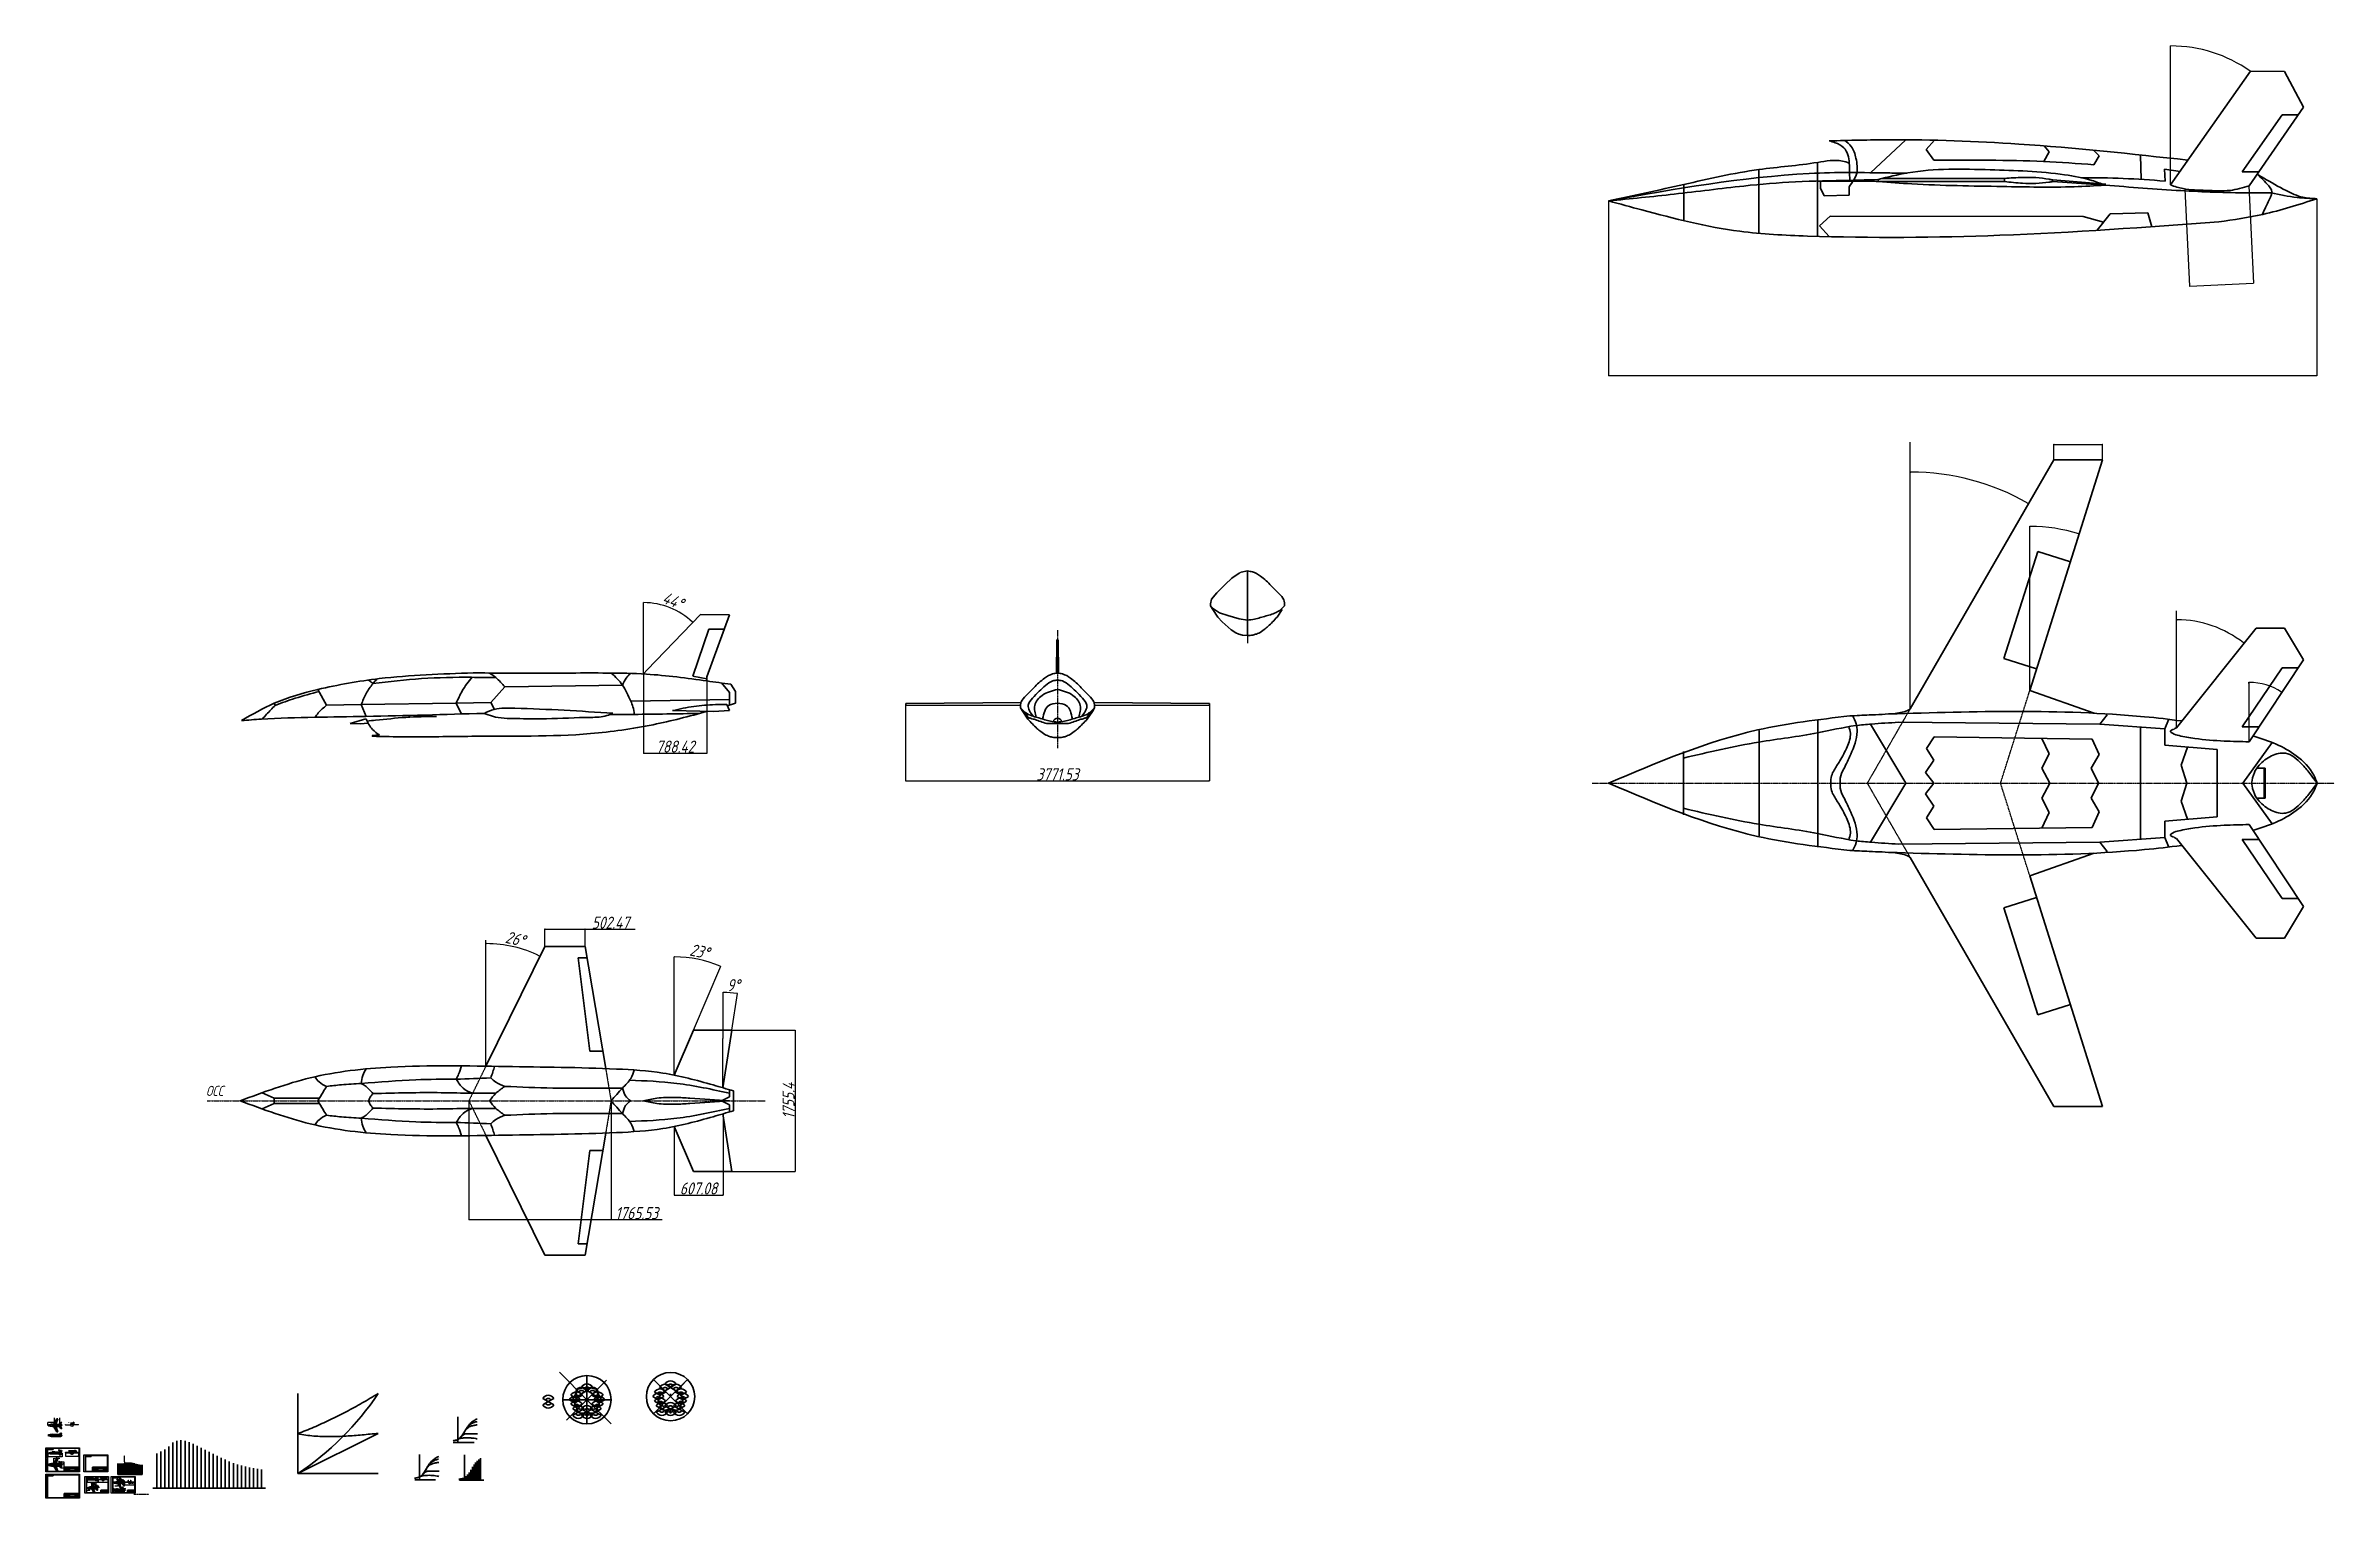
# Model space of a CAD drawing. Header units: millimetres. Extents: x 31085 to 182632, y 10507 to 87776.
# Drawn here: x 144220 to 172638, y 69743 to 87776 of the extents above; entities that cross this region are included whole.
import ezdxf
from ezdxf.enums import TextEntityAlignment as Align

# ---------------------------------------------------------------- set-up
doc = ezdxf.new("R2010")
doc.units = ezdxf.units.MM
doc.linetypes.add('CENTER', pattern=[2, 1.25, -0.25, 0.25, -0.25])
doc.linetypes.add('DASHED', pattern=[0.75, 0.5, -0.25])
for name, color, linetype, lineweight in [('_axes (Оси)', 6, 'CENTER', 30), ('_basic (Основной)', 4, 'Continuous', 60), ('_contour (Тонкий)', 7, 'Continuous', 30), ('_invisible (Невидимый)', 1, 'DASHED', 30), ('_remote (Тонкий)', 9, 'Continuous', 30), ('_stencil (Трафарет)', 7, 'Continuous', 30), ('_text (Надписи)', 2, 'Continuous', 30), ('_НЕВИДИМЫЙ', 1, 'DASHED', 20)]:
    doc.layers.add(name, color=color, linetype=linetype, lineweight=lineweight)
doc.styles.add('ESKD', font='eskd.shx', dxfattribs={"oblique": 15, "height": 5})
doc.styles.add('ЕСКД', font='eskd', dxfattribs={"oblique": 15, "height": 3.5})
doc.dimstyles.new('ESKD', dxfattribs={"dimtxt": 5, "dimasz": 5, "dimexe": 2, "dimexo": 0, "dimgap": 2, "dimtad": 1, "dimtoh": 1, "dimzin": 12, "dimdsep": 46, "dimtxsty": 'ESKD', "dimblk1": 'OPEN', "dimblk2": 'OPEN', "dimsah": 1, "dimcen": 5, "dimclrd": 256, "dimclre": 256, "dimclrt": 2, "dimadec": 0, "dimazin": 0, "dimtfac": 1, "dimtmove": 0, "dimatfit": 3, "dimldrblk": 'OPEN', "dimfxl": 1, "dimtolj": 1, "dimtzin": 12, "dimlwd": -1, "dimlwe": -1, "dimarcsym": 0})

# ---------------------------------------------------------------- blocks, each defined once
blk = doc.blocks.new('_OPEN')
at = {"color": 0, "linetype": 'ByBlock'}
for p, q in [((-1, 0.2), (0, 0)), ((0, 0), (-1, -0.2)), ((0, 0), (-1, 0))]:
    blk.add_line(p, q, dxfattribs=at)
blk = doc.blocks.new('*D63')
at = {"layer": '_contour (Тонкий)', "transparency": 16777216}
for p, q in [((144507, 70334), (144507, 70332)), ((144512, 70334), (144578, 70334)), ((144583, 70334), (144583, 70332))]:
    blk.add_line(p, q, dxfattribs=at)
at = {"layer": 'Defpoints', "color": 0, "transparency": 16777216}
for p in [(144507, 70334), (144583, 70334), (144583, 70334)]:
    blk.add_point(p, dxfattribs=at)
at = {"layer": '_contour (Тонкий)', "transparency": 16777216, "xscale": 5, "yscale": 5, "zscale": 5, "rotation": 180}
blk.add_blockref('_OPEN', (144507, 70334), dxfattribs=at)
at = {"layer": '_contour (Тонкий)', "transparency": 16777216, "xscale": 5, "yscale": 5, "zscale": 5}
blk.add_blockref('_OPEN', (144583, 70334), dxfattribs=at)
at = {"layer": '_contour (Тонкий)', "color": 2, "transparency": 16777216, "insert": (144545, 70339), "char_height": 5, "attachment_point": 5, "style": 'ESKD'}
blk.add_mtext('\\A1;4301', dxfattribs=at)
blk = doc.blocks.new('*D64')
at = {"layer": '_contour (Тонкий)', "transparency": 16777216}
for p, q in [((144465, 70308), (144465, 70264)), ((144470, 70266), (144620, 70266)), ((144625, 70308), (144625, 70264))]:
    blk.add_line(p, q, dxfattribs=at)
at = {"layer": 'Defpoints', "color": 0, "transparency": 16777216}
for p in [(144465, 70308), (144625, 70308), (144625, 70266)]:
    blk.add_point(p, dxfattribs=at)
at = {"layer": '_contour (Тонкий)', "transparency": 16777216, "xscale": 5, "yscale": 5, "zscale": 5, "rotation": 180}
blk.add_blockref('_OPEN', (144465, 70266), dxfattribs=at)
at = {"layer": '_contour (Тонкий)', "transparency": 16777216, "xscale": 5, "yscale": 5, "zscale": 5}
blk.add_blockref('_OPEN', (144625, 70266), dxfattribs=at)
at = {"layer": '_contour (Тонкий)', "color": 2, "transparency": 16777216, "insert": (144545, 70270), "char_height": 5, "attachment_point": 5, "style": 'ESKD'}
blk.add_mtext('\\A1;9033', dxfattribs=at)
blk = doc.blocks.new('*D65')
at = {"layer": '_contour (Тонкий)', "transparency": 16777216}
for p, q in [((144246, 70302), (144246, 70257)), ((144251, 70259), (144417, 70259)), ((144422, 70303), (144422, 70257))]:
    blk.add_line(p, q, dxfattribs=at)
at = {"layer": 'Defpoints', "color": 0, "transparency": 16777216}
for p in [(144246, 70302), (144422, 70303), (144422, 70259)]:
    blk.add_point(p, dxfattribs=at)
at = {"layer": '_contour (Тонкий)', "transparency": 16777216, "xscale": 5, "yscale": 5, "zscale": 5, "rotation": 180}
blk.add_blockref('_OPEN', (144246, 70259), dxfattribs=at)
at = {"layer": '_contour (Тонкий)', "transparency": 16777216, "xscale": 5, "yscale": 5, "zscale": 5}
blk.add_blockref('_OPEN', (144422, 70259), dxfattribs=at)
at = {"layer": '_contour (Тонкий)', "color": 2, "transparency": 16777216, "insert": (144334, 70264), "char_height": 5, "attachment_point": 5, "style": 'ESKD'}
blk.add_mtext('\\A1;9894', dxfattribs=at)
blk = doc.blocks.new('*D66')
at = {"layer": '_contour (Тонкий)', "transparency": 16777216}
for p, q in [((144584, 70334), (144589, 70342)), ((144591, 70311), (144605, 70311))]:
    blk.add_line(p, q, dxfattribs=at)
blk.add_arc((144567, 70311), 36.4, 7.867, 45.894, dxfattribs=at)
at = {"layer": 'Defpoints', "color": 0, "transparency": 16777216}
for p in [(144567, 70311), (144567, 70311), (144584, 70334), (144591, 70311), (144601, 70322)]:
    blk.add_point(p, dxfattribs=at)
at = {"layer": '_contour (Тонкий)', "transparency": 16777216, "xscale": 5, "yscale": 5, "zscale": 5}
for p, rotation in [((144588, 70340), 139.8274584737739), ((144603, 70311), 273.9334850453818)]:
    blk.add_blockref('_OPEN', p, dxfattribs=dict(at, rotation=rotation))
at = {"layer": '_contour (Тонкий)', "color": 2, "transparency": 16777216, "insert": (144604, 70329), "char_height": 5, "attachment_point": 5, "rotation": 296.8805, "style": 'ESKD'}
blk.add_mtext('\\A1;54°', dxfattribs=at)
blk = doc.blocks.new('*D67')
at = {"layer": '_contour (Тонкий)', "transparency": 16777216}
blk.add_arc((144321, 70176), 58.8, 64.896, 85.128, dxfattribs=at)
at = {"layer": 'Defpoints', "color": 0, "transparency": 16777216}
for p in [(144321, 70242), (144341, 70231), (144356, 70238), (144321, 70176), (144321, 70176)]:
    blk.add_point(p, dxfattribs=at)
at = {"layer": '_contour (Тонкий)', "transparency": 16777216, "xscale": 5, "yscale": 5, "zscale": 5}
for p, rotation in [((144321, 70235), 177.564021188139), ((144350, 70227), 332.4600362894473)]:
    blk.add_blockref('_OPEN', p, dxfattribs=dict(at, rotation=rotation))
at = {"layer": '_contour (Тонкий)', "color": 2, "transparency": 16777216, "insert": (144337, 70238), "char_height": 5, "attachment_point": 5, "rotation": 345.012, "style": 'ESKD'}
blk.add_mtext('\\A1;30°', dxfattribs=at)
blk = doc.blocks.new('*D68')
at = {"layer": '_contour (Тонкий)', "transparency": 16777216}
for start, end in [(100.6891, 111.3783), (51.4388, 90), (30.0605, 40.7497)]:
    blk.add_arc((144387, 70171), 26.8, start, end, dxfattribs=at)
at = {"layer": 'Defpoints', "color": 0, "transparency": 16777216}
for p in [(144387, 70200), (144399, 70196), (144407, 70196), (144387, 70171), (144387, 70171)]:
    blk.add_point(p, dxfattribs=at)
at = {"layer": '_contour (Тонкий)', "transparency": 16777216, "xscale": 5, "yscale": 5, "zscale": 5}
for p, rotation in [((144387, 70198), 5.344566471406459), ((144404, 70192), 136.0942244951998)]:
    blk.add_blockref('_OPEN', p, dxfattribs=dict(at, rotation=rotation))
at = {"layer": '_contour (Тонкий)', "color": 2, "transparency": 16777216, "insert": (144397, 70202), "char_height": 5, "attachment_point": 5, "rotation": 340.7194, "style": 'ESKD'}
blk.add_mtext('\\A1;39°', dxfattribs=at)
blk = doc.blocks.new('*D69')
at = {"layer": '_contour (Тонкий)', "transparency": 16777216}
blk.add_line((144350, 70218), (144350, 70223), dxfattribs=at)
for start, end in [(97.0322, 104.0644), (72.4844, 90), (58.42, 65.4522)]:
    blk.add_arc((144350, 70181), 40.8, start, end, dxfattribs=at)
at = {"layer": 'Defpoints', "color": 0, "transparency": 16777216}
for p in [(144350, 70218), (144359, 70221), (144368, 70238), (144350, 70181), (144350, 70181)]:
    blk.add_point(p, dxfattribs=at)
at = {"layer": '_contour (Тонкий)', "transparency": 16777216, "xscale": 5, "yscale": 5, "zscale": 5}
for p, rotation in [((144350, 70221), 3.516095370844663), ((144363, 70219), 158.9682765094601)]:
    blk.add_blockref('_OPEN', p, dxfattribs=dict(at, rotation=rotation))
at = {"layer": '_contour (Тонкий)', "color": 2, "transparency": 16777216, "insert": (144357, 70226), "char_height": 5, "attachment_point": 5, "rotation": 351.2422, "style": 'ESKD'}
blk.add_mtext('\\A1;18°', dxfattribs=at)
blk = doc.blocks.new('*D70')
at = {"layer": '_contour (Тонкий)', "transparency": 16777216}
for p, q in [((144405, 70182), (144405, 70185)), ((144419, 70172), (144439, 70172))]:
    blk.add_line(p, q, dxfattribs=at)
for start, end in [(109.5237, 129.0473), (56.4111, 90), (16.7662, 56.4111), (17.3637, 36.8874)]:
    blk.add_arc((144405, 70168), 14.7, start, end, dxfattribs=at)
at = {"layer": 'Defpoints', "color": 0, "transparency": 16777216}
for p in [(144405, 70182), (144405, 70168), (144405, 70168), (144408, 70182), (144418, 70188)]:
    blk.add_point(p, dxfattribs=at)
at = {"layer": '_contour (Тонкий)', "transparency": 16777216, "xscale": 5, "yscale": 5, "zscale": 5}
for p, rotation in [((144405, 70183), 9.761834445195346), ((144413, 70180), 136.6492357376331)]:
    blk.add_blockref('_OPEN', p, dxfattribs=dict(at, rotation=rotation))
at = {"layer": '_contour (Тонкий)', "color": 2, "transparency": 16777216, "insert": (144432, 70177), "char_height": 5, "attachment_point": 5, "style": 'ESKD'}
blk.add_mtext('\\A1;34°', dxfattribs=at)
blk = doc.blocks.new('*D71')
at = {"layer": '_contour (Тонкий)', "transparency": 16777216}
for p, q in [((144385, 70306), (144385, 70280)), ((144390, 70282), (144400, 70282)), ((144405, 70306), (144405, 70280))]:
    blk.add_line(p, q, dxfattribs=at)
at = {"layer": 'Defpoints', "color": 0, "transparency": 16777216}
for p in [(144385, 70306), (144405, 70306), (144405, 70282)]:
    blk.add_point(p, dxfattribs=at)
at = {"layer": '_contour (Тонкий)', "transparency": 16777216, "xscale": 5, "yscale": 5, "zscale": 5}
for p, rotation in [((144385, 70282), 179.3119893574782), ((144405, 70282), 359.3119893574782)]:
    blk.add_blockref('_OPEN', p, dxfattribs=dict(at, rotation=rotation))
at = {"layer": '_contour (Тонкий)', "color": 2, "transparency": 16777216, "insert": (144395, 70287), "char_height": 5, "attachment_point": 5, "rotation": 359.312, "style": 'ESKD'}
blk.add_mtext('\\A1;897', dxfattribs=at)
blk = doc.blocks.new('*D72')
at = {"layer": '_contour (Тонкий)', "transparency": 16777216}
for p, q in [((144351, 70242), (144346, 70242)), ((144356, 70238), (144356, 70244)), ((144356, 70242), (144368, 70242)), ((144368, 70238), (144368, 70244)), ((144373, 70242), (144393, 70242))]:
    blk.add_line(p, q, dxfattribs=at)
at = {"layer": 'Defpoints', "color": 0, "transparency": 16777216}
for p in [(144356, 70238), (144368, 70242), (144368, 70238)]:
    blk.add_point(p, dxfattribs=at)
at = {"layer": '_contour (Тонкий)', "transparency": 16777216, "xscale": 5, "yscale": 5, "zscale": 5}
blk.add_blockref('_OPEN', (144356, 70242), dxfattribs=at)
at = {"layer": '_contour (Тонкий)', "transparency": 16777216, "xscale": 5, "yscale": 5, "zscale": 5, "rotation": 180}
blk.add_blockref('_OPEN', (144368, 70242), dxfattribs=at)
at = {"layer": '_contour (Тонкий)', "color": 2, "transparency": 16777216, "insert": (144386, 70246), "char_height": 5, "attachment_point": 5, "style": 'ESKD'}
blk.add_mtext('\\A1;680', dxfattribs=at)
blk = doc.blocks.new('*D73')
at = {"layer": '_contour (Тонкий)', "transparency": 16777216}
blk.add_line((144385, 70341), (144385, 70343), dxfattribs=at)
for start, end in [(98.3049, 106.6098), (54.9012, 90), (38.2914, 46.5963)]:
    blk.add_arc((144385, 70306), 34.5, start, end, dxfattribs=at)
at = {"layer": 'Defpoints', "color": 0, "transparency": 16777216}
for p in [(144385, 70341), (144385, 70306), (144385, 70306), (144399, 70338), (144405, 70334)]:
    blk.add_point(p, dxfattribs=at)
at = {"layer": '_contour (Тонкий)', "transparency": 16777216, "xscale": 5, "yscale": 5, "zscale": 5}
for p, rotation in [((144385, 70341), 4.15245266876378), ((144405, 70334), 140.7487229047939)]:
    blk.add_blockref('_OPEN', p, dxfattribs=dict(at, rotation=rotation))
at = {"layer": '_contour (Тонкий)', "color": 2, "transparency": 16777216, "insert": (144397, 70344), "char_height": 5, "attachment_point": 5, "rotation": 342.4506, "style": 'ESKD'}
blk.add_mtext('\\A1;35°', dxfattribs=at)
blk = doc.blocks.new('*D74')
at = {"layer": '_contour (Тонкий)', "transparency": 16777216}
for p, q in [((144903, 69995), (144903, 69993)), ((144908, 69995), (144956, 69995)), ((144961, 69995), (144961, 69993))]:
    blk.add_line(p, q, dxfattribs=at)
at = {"layer": 'Defpoints', "color": 0, "transparency": 16777216}
for p in [(144903, 69995), (144961, 69995), (144961, 69995)]:
    blk.add_point(p, dxfattribs=at)
at = {"layer": '_contour (Тонкий)', "transparency": 16777216, "xscale": 5, "yscale": 5, "zscale": 5, "rotation": 180}
blk.add_blockref('_OPEN', (144903, 69995), dxfattribs=at)
at = {"layer": '_contour (Тонкий)', "transparency": 16777216, "xscale": 5, "yscale": 5, "zscale": 5}
blk.add_blockref('_OPEN', (144961, 69995), dxfattribs=at)
at = {"layer": '_contour (Тонкий)', "color": 2, "transparency": 16777216, "insert": (144932, 70000), "char_height": 5, "attachment_point": 5, "style": 'ESKD'}
blk.add_mtext('\\A1;4301', dxfattribs=at)
blk = doc.blocks.new('*D75')
at = {"layer": '_contour (Тонкий)', "transparency": 16777216}
for p, q in [((144872, 69976), (144872, 69942)), ((144877, 69944), (144987, 69944)), ((144992, 69976), (144992, 69942))]:
    blk.add_line(p, q, dxfattribs=at)
at = {"layer": 'Defpoints', "color": 0, "transparency": 16777216}
for p in [(144872, 69976), (144992, 69976), (144992, 69944)]:
    blk.add_point(p, dxfattribs=at)
at = {"layer": '_contour (Тонкий)', "transparency": 16777216, "xscale": 5, "yscale": 5, "zscale": 5, "rotation": 180}
blk.add_blockref('_OPEN', (144872, 69944), dxfattribs=at)
at = {"layer": '_contour (Тонкий)', "transparency": 16777216, "xscale": 5, "yscale": 5, "zscale": 5}
blk.add_blockref('_OPEN', (144992, 69944), dxfattribs=at)
at = {"layer": '_contour (Тонкий)', "color": 2, "transparency": 16777216, "insert": (144932, 69949), "char_height": 5, "attachment_point": 5, "style": 'ESKD'}
blk.add_mtext('\\A1;9033', dxfattribs=at)
blk = doc.blocks.new('*D76')
at = {"layer": '_contour (Тонкий)', "transparency": 16777216}
for p, q in [((144735, 69976), (144735, 69941)), ((144740, 69943), (144862, 69943)), ((144867, 69976), (144867, 69941))]:
    blk.add_line(p, q, dxfattribs=at)
at = {"layer": 'Defpoints', "color": 0, "transparency": 16777216}
for p in [(144735, 69976), (144867, 69976), (144867, 69943)]:
    blk.add_point(p, dxfattribs=at)
at = {"layer": '_contour (Тонкий)', "transparency": 16777216, "xscale": 5, "yscale": 5, "zscale": 5, "rotation": 180}
blk.add_blockref('_OPEN', (144735, 69943), dxfattribs=at)
at = {"layer": '_contour (Тонкий)', "transparency": 16777216, "xscale": 5, "yscale": 5, "zscale": 5}
blk.add_blockref('_OPEN', (144867, 69943), dxfattribs=at)
at = {"layer": '_contour (Тонкий)', "color": 2, "transparency": 16777216, "insert": (144801, 69948), "char_height": 5, "attachment_point": 5, "style": 'ESKD'}
blk.add_mtext('\\A1;9894', dxfattribs=at)
blk = doc.blocks.new('*D77')
at = {"layer": '_contour (Тонкий)', "transparency": 16777216}
for p, q in [((144961, 69995), (144965, 70001)), ((144966, 69978), (144977, 69978))]:
    blk.add_line(p, q, dxfattribs=at)
blk.add_arc((144948, 69978), 27.3, 10.4957, 43.2652, dxfattribs=at)
at = {"layer": 'Defpoints', "color": 0, "transparency": 16777216}
for p in [(144948, 69978), (144948, 69978), (144961, 69995), (144966, 69978), (144974, 69986)]:
    blk.add_point(p, dxfattribs=at)
at = {"layer": '_contour (Тонкий)', "transparency": 16777216, "xscale": 5, "yscale": 5, "zscale": 5}
for p, rotation in [((144964, 70000), 138.5130811397651), ((144975, 69978), 275.2478623793409)]:
    blk.add_blockref('_OPEN', p, dxfattribs=dict(at, rotation=rotation))
at = {"layer": '_contour (Тонкий)', "color": 2, "transparency": 16777216, "insert": (144977, 69992), "char_height": 5, "attachment_point": 5, "rotation": 296.8805, "style": 'ESKD'}
blk.add_mtext('\\A1;54°', dxfattribs=at)
blk = doc.blocks.new('*D78')
at = {"layer": '_contour (Тонкий)', "transparency": 16777216}
for start, end in [(96.4975, 102.9949), (60.0241, 90), (47.0291, 53.5266)]:
    blk.add_arc((144791, 69885), 44.1, start, end, dxfattribs=at)
at = {"layer": 'Defpoints', "color": 0, "transparency": 16777216}
for p in [(144791, 69935), (144806, 69927), (144818, 69932), (144791, 69885), (144791, 69885)]:
    blk.add_point(p, dxfattribs=at)
at = {"layer": '_contour (Тонкий)', "transparency": 16777216, "xscale": 5, "yscale": 5, "zscale": 5}
for p, rotation in [((144791, 69929), 3.248733841469203), ((144813, 69923), 146.7753236361159)]:
    blk.add_blockref('_OPEN', p, dxfattribs=dict(at, rotation=rotation))
at = {"layer": '_contour (Тонкий)', "color": 2, "transparency": 16777216, "insert": (144804, 69933), "char_height": 5, "attachment_point": 5, "rotation": 345.012, "style": 'ESKD'}
blk.add_mtext('\\A1;30°', dxfattribs=at)
blk = doc.blocks.new('*D79')
at = {"layer": '_contour (Тонкий)', "transparency": 16777216}
blk.add_line((144857, 69894), (144877, 69894), dxfattribs=at)
for start, end in [(65.7071, 75.7316), (37.1704, 51.4388)]:
    blk.add_arc((144841, 69882), 20.1, start, end, dxfattribs=at)
at = {"layer": 'Defpoints', "color": 0, "transparency": 16777216}
for p in [(144841, 69903), (144841, 69882), (144841, 69882), (144845, 69901), (144856, 69900)]:
    blk.add_point(p, dxfattribs=at)
at = {"layer": '_contour (Тонкий)', "transparency": 16777216, "xscale": 5, "yscale": 5, "zscale": 5}
for p, rotation in [((144841, 69902), 172.8658207514756), ((144853, 69897), 328.5729702150284)]:
    blk.add_blockref('_OPEN', p, dxfattribs=dict(at, rotation=rotation))
at = {"layer": '_contour (Тонкий)', "color": 2, "transparency": 16777216, "insert": (144869, 69899), "char_height": 5, "attachment_point": 5, "style": 'ESKD'}
blk.add_mtext('\\A1;39°', dxfattribs=at)
blk = doc.blocks.new('*D80')
at = {"layer": '_contour (Тонкий)', "transparency": 16777216}
for p, q in [((144814, 69916), (144814, 69921)), ((144832, 69913), (144849, 69913))]:
    blk.add_line(p, q, dxfattribs=at)
for start, end in [(99.3808, 108.7617), (72.4844, 90), (53.6591, 72.4844), (53.7227, 63.1035)]:
    blk.add_arc((144814, 69889), 30.6, start, end, dxfattribs=at)
at = {"layer": 'Defpoints', "color": 0, "transparency": 16777216}
for p in [(144814, 69916), (144817, 69919), (144827, 69932), (144814, 69889), (144814, 69889)]:
    blk.add_point(p, dxfattribs=at)
at = {"layer": '_contour (Тонкий)', "transparency": 16777216, "xscale": 5, "yscale": 5, "zscale": 5}
for p, rotation in [((144814, 69919), 4.690422298442263), ((144823, 69918), 157.7939495819455)]:
    blk.add_blockref('_OPEN', p, dxfattribs=dict(at, rotation=rotation))
at = {"layer": '_contour (Тонкий)', "color": 2, "transparency": 16777216, "insert": (144843, 69919), "char_height": 5, "attachment_point": 5, "style": 'ESKD'}
blk.add_mtext('\\A1;18°', dxfattribs=at)
blk = doc.blocks.new('*D81')
at = {"layer": '_contour (Тонкий)', "transparency": 16777216}
for p, q in [((144854, 69890), (144854, 69892)), ((144865, 69880), (144886, 69880))]:
    blk.add_line(p, q, dxfattribs=at)
for start, end in [(116.1317, 142.2634), (56.4111, 90), (2.6487, 56.4111), (4.1477, 30.2794)]:
    blk.add_arc((144854, 69879), 11.1, start, end, dxfattribs=at)
at = {"layer": 'Defpoints', "color": 0, "transparency": 16777216}
for p in [(144854, 69890), (144854, 69879), (144854, 69879), (144857, 69890), (144865, 69894)]:
    blk.add_point(p, dxfattribs=at)
at = {"layer": '_contour (Тонкий)', "transparency": 16777216, "xscale": 5, "yscale": 5, "zscale": 5}
for p, rotation in [((144854, 69890), 13.06585043853061), ((144861, 69888), 133.3452197442388)]:
    blk.add_blockref('_OPEN', p, dxfattribs=dict(at, rotation=rotation))
at = {"layer": '_contour (Тонкий)', "color": 2, "transparency": 16777216, "insert": (144878, 69885), "char_height": 5, "attachment_point": 5, "style": 'ESKD'}
blk.add_mtext('\\A1;34°', dxfattribs=at)
blk = doc.blocks.new('*D82')
at = {"layer": '_contour (Тонкий)', "transparency": 16777216}
for p, q in [((144838, 69961), (144833, 69961)), ((144843, 69978), (144843, 69960)), ((144843, 69962), (144855, 69962)), ((144854, 69979), (144855, 69960)), ((144860, 69963), (144865, 69963))]:
    blk.add_line(p, q, dxfattribs=at)
at = {"layer": 'Defpoints', "color": 0, "transparency": 16777216}
for p in [(144843, 69978), (144854, 69979), (144855, 69962)]:
    blk.add_point(p, dxfattribs=at)
at = {"layer": '_contour (Тонкий)', "transparency": 16777216, "xscale": 5, "yscale": 5, "zscale": 5}
for p, rotation in [((144843, 69962), 2.74052633463568), ((144855, 69962), 182.7405263346356)]:
    blk.add_blockref('_OPEN', p, dxfattribs=dict(at, rotation=rotation))
at = {"layer": '_contour (Тонкий)', "color": 2, "transparency": 16777216, "insert": (144849, 69967), "char_height": 5, "attachment_point": 5, "rotation": 2.7405, "style": 'ESKD'}
blk.add_mtext('\\A1;897', dxfattribs=at)
blk = doc.blocks.new('*D83')
at = {"layer": '_contour (Тонкий)', "transparency": 16777216}
for p, q in [((144813, 69934), (144808, 69934)), ((144818, 69932), (144818, 69936)), ((144818, 69934), (144827, 69934)), ((144827, 69932), (144827, 69936)), ((144832, 69934), (144852, 69934))]:
    blk.add_line(p, q, dxfattribs=at)
at = {"layer": 'Defpoints', "color": 0, "transparency": 16777216}
for p in [(144818, 69932), (144827, 69934), (144827, 69932)]:
    blk.add_point(p, dxfattribs=at)
at = {"layer": '_contour (Тонкий)', "transparency": 16777216, "xscale": 5, "yscale": 5, "zscale": 5}
blk.add_blockref('_OPEN', (144818, 69934), dxfattribs=at)
at = {"layer": '_contour (Тонкий)', "transparency": 16777216, "xscale": 5, "yscale": 5, "zscale": 5, "rotation": 180}
blk.add_blockref('_OPEN', (144827, 69934), dxfattribs=at)
at = {"layer": '_contour (Тонкий)', "color": 2, "transparency": 16777216, "insert": (144845, 69939), "char_height": 5, "attachment_point": 5, "style": 'ESKD'}
blk.add_mtext('\\A1;680', dxfattribs=at)
blk = doc.blocks.new('*D84')
at = {"layer": '_contour (Тонкий)', "transparency": 16777216}
blk.add_line((144856, 69994), (144876, 69994), dxfattribs=at)
for start, end in [(68.0648, 76.8363), (41.7375, 54.9012)]:
    blk.add_arc((144840, 69979), 21.8, start, end, dxfattribs=at)
at = {"layer": 'Defpoints', "color": 0, "transparency": 16777216}
for p in [(144840, 70005), (144840, 69979), (144840, 69979), (144844, 70000), (144855, 70000)]:
    blk.add_point(p, dxfattribs=at)
at = {"layer": '_contour (Тонкий)', "transparency": 16777216, "xscale": 5, "yscale": 5, "zscale": 5}
for p, rotation in [((144840, 70001), 173.4181637861581), ((144852, 69997), 331.4830117874366)]:
    blk.add_blockref('_OPEN', p, dxfattribs=dict(at, rotation=rotation))
at = {"layer": '_contour (Тонкий)', "color": 2, "transparency": 16777216, "insert": (144869, 69999), "char_height": 5, "attachment_point": 5, "style": 'ESKD'}
blk.add_mtext('\\A1;35°', dxfattribs=at)
blk = doc.blocks.new('*D85')
at = {"layer": '_stencil (Трафарет)', "transparency": 16777216}
for p, q in [((145061, 69842), (145061, 69815)), ((145066, 69817), (145188, 69817)), ((145193, 69842), (145193, 69815))]:
    blk.add_line(p, q, dxfattribs=at)
at = {"layer": 'Defpoints', "color": 0, "transparency": 16777216}
for p in [(145061, 69842), (145193, 69842), (145193, 69817)]:
    blk.add_point(p, dxfattribs=at)
at = {"layer": '_stencil (Трафарет)', "transparency": 16777216, "xscale": 5, "yscale": 5, "zscale": 5, "rotation": 180}
blk.add_blockref('_OPEN', (145061, 69817), dxfattribs=at)
at = {"layer": '_stencil (Трафарет)', "transparency": 16777216, "xscale": 5, "yscale": 5, "zscale": 5}
blk.add_blockref('_OPEN', (145193, 69817), dxfattribs=at)
at = {"layer": '_stencil (Трафарет)', "color": 2, "transparency": 16777216, "insert": (145127, 69822), "char_height": 5, "attachment_point": 5, "style": 'ESKD'}
blk.add_mtext('\\A1;8850', dxfattribs=at)
blk = doc.blocks.new('*D86')
at = {"layer": '_stencil (Трафарет)', "transparency": 16777216}
for p, q in [((145199, 69941), (145199, 69906)), ((145320, 69941), (145320, 69906)), ((145204, 69908), (145315, 69908))]:
    blk.add_line(p, q, dxfattribs=at)
at = {"layer": 'Defpoints', "color": 0, "transparency": 16777216}
for p in [(145199, 69941), (145320, 69941), (145320, 69908)]:
    blk.add_point(p, dxfattribs=at)
at = {"layer": '_stencil (Трафарет)', "transparency": 16777216, "xscale": 5, "yscale": 5, "zscale": 5, "rotation": 180}
blk.add_blockref('_OPEN', (145199, 69908), dxfattribs=at)
at = {"layer": '_stencil (Трафарет)', "transparency": 16777216, "xscale": 5, "yscale": 5, "zscale": 5}
blk.add_blockref('_OPEN', (145320, 69908), dxfattribs=at)
at = {"layer": '_stencil (Трафарет)', "color": 2, "transparency": 16777216, "insert": (145260, 69913), "char_height": 5, "attachment_point": 5, "style": 'ESKD'}
blk.add_mtext('\\A1;8030', dxfattribs=at)
blk = doc.blocks.new('*D87')
at = {"layer": '_stencil (Трафарет)', "transparency": 16777216}
for p, q in [((145191, 69965), (145195, 69965)), ((145193, 69960), (145193, 69912)), ((145193, 69891), (145176, 69891)), ((145191, 69907), (145195, 69907)), ((145193, 69907), (145193, 69891))]:
    blk.add_line(p, q, dxfattribs=at)
at = {"layer": 'Defpoints', "color": 0, "transparency": 16777216}
for p in [(145191, 69965), (145191, 69907), (145193, 69907)]:
    blk.add_point(p, dxfattribs=at)
at = {"layer": '_stencil (Трафарет)', "transparency": 16777216, "xscale": 5, "yscale": 5, "zscale": 5}
for p, rotation in [((145193, 69965), 90), ((145193, 69907), 270)]:
    blk.add_blockref('_OPEN', p, dxfattribs=dict(at, rotation=rotation))
at = {"layer": '_stencil (Трафарет)', "color": 2, "transparency": 16777216, "insert": (145184, 69896), "char_height": 5, "attachment_point": 5, "style": 'ESKD'}
blk.add_mtext('\\A1;3540', dxfattribs=at)
blk = doc.blocks.new('*D88')
at = {"layer": '_stencil (Трафарет)', "transparency": 16777216}
for p, q in [((145245, 69942), (145241, 69944)), ((145250, 69940), (145270, 69933)), ((145289, 69925), (145274, 69931)), ((145308, 69925), (145289, 69925))]:
    blk.add_line(p, q, dxfattribs=at)
at = {"layer": 'Defpoints', "color": 0, "transparency": 16777216}
for p in [(145250, 69940), (145270, 69933)]:
    blk.add_point(p, dxfattribs=at)
at = {"layer": '_stencil (Трафарет)', "transparency": 16777216, "xscale": 5, "yscale": 5, "zscale": 5}
for p, rotation in [((145250, 69940), 338.5273488331391), ((145270, 69933), 158.5273488331391)]:
    blk.add_blockref('_OPEN', p, dxfattribs=dict(at, rotation=rotation))
at = {"layer": '_stencil (Трафарет)', "color": 2, "transparency": 16777216, "insert": (145299, 69930), "char_height": 5, "attachment_point": 5, "style": 'ESKD'}
blk.add_mtext('\\A1;%%C1490', dxfattribs=at)
blk = doc.blocks.new('*D89')
at = {"layer": '_stencil (Трафарет)', "transparency": 16777216}
for p, q in [((145061, 69842), (145061, 69862)), ((145066, 69860), (145099, 69860)), ((145104, 69852), (145104, 69862))]:
    blk.add_line(p, q, dxfattribs=at)
at = {"layer": 'Defpoints', "color": 0, "transparency": 16777216}
for p in [(145061, 69842), (145104, 69860), (145104, 69852)]:
    blk.add_point(p, dxfattribs=at)
at = {"layer": '_stencil (Трафарет)', "transparency": 16777216, "xscale": 5, "yscale": 5, "zscale": 5, "rotation": 180}
blk.add_blockref('_OPEN', (145061, 69860), dxfattribs=at)
at = {"layer": '_stencil (Трафарет)', "transparency": 16777216, "xscale": 5, "yscale": 5, "zscale": 5}
blk.add_blockref('_OPEN', (145104, 69860), dxfattribs=at)
at = {"layer": '_stencil (Трафарет)', "color": 2, "transparency": 16777216, "insert": (145083, 69864), "char_height": 5, "attachment_point": 5, "style": 'ESKD'}
blk.add_mtext('\\A1;2890', dxfattribs=at)
blk = doc.blocks.new('*D90')
at = {"layer": '_stencil (Трафарет)', "transparency": 16777216}
for p, q in [((145104, 69852), (145104, 69862)), ((145109, 69860), (145177, 69860)), ((145182, 69852), (145182, 69862))]:
    blk.add_line(p, q, dxfattribs=at)
at = {"layer": 'Defpoints', "color": 0, "transparency": 16777216}
for p in [(145104, 69852), (145182, 69860), (145182, 69852)]:
    blk.add_point(p, dxfattribs=at)
at = {"layer": '_stencil (Трафарет)', "transparency": 16777216, "xscale": 5, "yscale": 5, "zscale": 5, "rotation": 180}
blk.add_blockref('_OPEN', (145104, 69860), dxfattribs=at)
at = {"layer": '_stencil (Трафарет)', "transparency": 16777216, "xscale": 5, "yscale": 5, "zscale": 5}
blk.add_blockref('_OPEN', (145182, 69860), dxfattribs=at)
at = {"layer": '_stencil (Трафарет)', "color": 2, "transparency": 16777216, "insert": (145143, 69864), "char_height": 5, "attachment_point": 5, "style": 'ESKD'}
blk.add_mtext('\\A1;5180', dxfattribs=at)
blk = doc.blocks.new('*D91')
at = {"layer": '_stencil (Трафарет)', "transparency": 16777216}
for p, q in [((145179, 69842), (145209, 69842)), ((145187, 69862), (145209, 69862)), ((145207, 69847), (145207, 69857))]:
    blk.add_line(p, q, dxfattribs=at)
at = {"layer": 'Defpoints', "color": 0, "transparency": 16777216}
for p in [(145179, 69842), (145187, 69862), (145207, 69862)]:
    blk.add_point(p, dxfattribs=at)
at = {"layer": '_stencil (Трафарет)', "transparency": 16777216, "xscale": 5, "yscale": 5, "zscale": 5}
for p, rotation in [((145207, 69862), 90), ((145207, 69842), 270)]:
    blk.add_blockref('_OPEN', p, dxfattribs=dict(at, rotation=rotation))
at = {"layer": '_stencil (Трафарет)', "color": 2, "transparency": 16777216, "insert": (145202, 69852), "char_height": 5, "attachment_point": 5, "rotation": 90, "style": 'ESKD'}
blk.add_mtext('\\A1;1400', dxfattribs=at)
blk = doc.blocks.new('*D92')
at = {"layer": '_stencil (Трафарет)', "transparency": 16777216}
for p, q in [((145164, 69867), (145164, 69878)), ((145178, 69862), (145184, 69871))]:
    blk.add_line(p, q, dxfattribs=at)
for start, end in [(98.4213, 106.8426), (54.9012, 90), (38.0585, 46.4799)]:
    blk.add_arc((145164, 69842), 34, start, end, dxfattribs=at)
at = {"layer": 'Defpoints', "color": 0, "transparency": 16777216}
for p in [(145164, 69867), (145164, 69842), (145166, 69844), (145177, 69873), (145178, 69862)]:
    blk.add_point(p, dxfattribs=at)
at = {"layer": '_stencil (Трафарет)', "transparency": 16777216, "xscale": 5, "yscale": 5, "zscale": 5}
for p, rotation in [((145164, 69876), 4.210657774866052), ((145183, 69869), 140.6905177987421)]:
    blk.add_blockref('_OPEN', p, dxfattribs=dict(at, rotation=rotation))
at = {"layer": '_stencil (Трафарет)', "color": 2, "transparency": 16777216, "insert": (145176, 69879), "char_height": 5, "attachment_point": 5, "rotation": 342.4506, "style": 'ESKD'}
blk.add_mtext('\\A1;35°', dxfattribs=at)
blk = doc.blocks.new('*D93')
at = {"layer": '_contour (Тонкий)', "transparency": 16777216}
for start, end in [(98.1174, 106.2348), (51.4388, 90), (35.204, 43.3214)]:
    blk.add_arc((145158, 69936), 35.3, start, end, dxfattribs=at)
at = {"layer": 'Defpoints', "color": 0, "transparency": 16777216}
for p in [(145158, 69979), (145158, 69936), (145167, 69947), (145174, 69968), (145181, 69965)]:
    blk.add_point(p, dxfattribs=at)
at = {"layer": '_contour (Тонкий)', "transparency": 16777216, "xscale": 5, "yscale": 5, "zscale": 5}
for p, rotation in [((145158, 69972), 4.058701282094494), ((145180, 69964), 137.3800841128026)]:
    blk.add_blockref('_OPEN', p, dxfattribs=dict(at, rotation=rotation))
at = {"layer": '_contour (Тонкий)', "color": 2, "transparency": 16777216, "insert": (145172, 69975), "char_height": 5, "attachment_point": 5, "rotation": 340.7194, "style": 'ESKD'}
blk.add_mtext('\\A1;39°', dxfattribs=at)
blk = doc.blocks.new('*D94')
at = {"layer": '_contour (Тонкий)', "transparency": 16777216}
for start, end in [(97.4937, 104.9873), (60.0241, 90), (45.0367, 52.5304)]:
    blk.add_arc((145109, 69936), 38.3, start, end, dxfattribs=at)
at = {"layer": 'Defpoints', "color": 0, "transparency": 16777216}
for p in [(145109, 69988), (145109, 69936), (145117, 69950), (145122, 69972), (145144, 69997)]:
    blk.add_point(p, dxfattribs=at)
at = {"layer": '_contour (Тонкий)', "transparency": 16777216, "xscale": 5, "yscale": 5, "zscale": 5}
for p, rotation in [((145109, 69975), 3.746831187921225), ((145128, 69969), 146.2772262896489)]:
    blk.add_blockref('_OPEN', p, dxfattribs=dict(at, rotation=rotation))
at = {"layer": '_contour (Тонкий)', "color": 2, "transparency": 16777216, "insert": (145120, 69978), "char_height": 5, "attachment_point": 5, "rotation": 345.012, "style": 'ESKD'}
blk.add_mtext('\\A1;30°', dxfattribs=at)
blk = doc.blocks.new('*D96')
at = {"layer": '_basic (Основной)', "transparency": 16777216}
blk.add_arc((151093, 70926), 40, 37.1671, 142.8329, dxfattribs=at)
at = {"layer": 'Defpoints', "color": 0, "transparency": 16777216}
for p in [(151024, 70966), (151093, 70926), (151093, 70926), (151107, 70964), (151162, 70966)]:
    blk.add_point(p, dxfattribs=at)
at = {"layer": '_basic (Основной)', "transparency": 16777216, "xscale": 5, "yscale": 5, "zscale": 5}
for p, rotation in [((151059, 70946), 236.4164636415985), ((151128, 70946), 303.5835363584015)]:
    blk.add_blockref('_OPEN', p, dxfattribs=dict(at, rotation=rotation))
at = {"layer": '_basic (Основной)', "color": 2, "transparency": 16777216, "insert": (151093, 70971), "char_height": 5, "attachment_point": 5, "style": 'ESKD'}
blk.add_mtext('\\A1;120°', dxfattribs=at)
blk = doc.blocks.new('*D97')
at = {"layer": '_basic (Основной)', "transparency": 16777216}
blk.add_arc((151071, 70983), 40, 37.1671, 142.8329, dxfattribs=at)
at = {"layer": 'Defpoints', "color": 0, "transparency": 16777216}
for p in [(151002, 71023), (151071, 70983), (151071, 70983), (151085, 71021), (151140, 71023)]:
    blk.add_point(p, dxfattribs=at)
at = {"layer": '_basic (Основной)', "transparency": 16777216, "xscale": 5, "yscale": 5, "zscale": 5}
for p, rotation in [((151036, 71003), 236.4164636415985), ((151106, 71003), 303.5835363584015)]:
    blk.add_blockref('_OPEN', p, dxfattribs=dict(at, rotation=rotation))
at = {"layer": '_basic (Основной)', "color": 2, "transparency": 16777216, "insert": (151071, 71028), "char_height": 5, "attachment_point": 5, "style": 'ESKD'}
blk.add_mtext('\\A1;120°', dxfattribs=at)
blk = doc.blocks.new('*D98')
at = {"layer": '_basic (Основной)', "transparency": 16777216}
blk.add_arc((151071, 70869), 40, 37.1671, 142.8329, dxfattribs=at)
at = {"layer": 'Defpoints', "color": 0, "transparency": 16777216}
for p in [(151002, 70909), (151071, 70869), (151071, 70869), (151085, 70907), (151140, 70909)]:
    blk.add_point(p, dxfattribs=at)
at = {"layer": '_basic (Основной)', "transparency": 16777216, "xscale": 5, "yscale": 5, "zscale": 5}
for p, rotation in [((151036, 70889), 236.4164636415985), ((151106, 70889), 303.5835363584015)]:
    blk.add_blockref('_OPEN', p, dxfattribs=dict(at, rotation=rotation))
at = {"layer": '_basic (Основной)', "color": 2, "transparency": 16777216, "insert": (151071, 70915), "char_height": 5, "attachment_point": 5, "style": 'ESKD'}
blk.add_mtext('\\A1;120°', dxfattribs=at)
blk = doc.blocks.new('*D99')
at = {"layer": '_basic (Основной)', "transparency": 16777216}
blk.add_arc((151009, 71040), 40, 37.1671, 142.8329, dxfattribs=at)
at = {"layer": 'Defpoints', "color": 0, "transparency": 16777216}
for p in [(150939, 71080), (151022, 71078), (151078, 71080), (151009, 71040), (151009, 71040)]:
    blk.add_point(p, dxfattribs=at)
at = {"layer": '_basic (Основной)', "transparency": 16777216, "xscale": 5, "yscale": 5, "zscale": 5}
for p, rotation in [((150974, 71060), 236.4164636415985), ((151043, 71060), 303.5835363584015)]:
    blk.add_blockref('_OPEN', p, dxfattribs=dict(at, rotation=rotation))
at = {"layer": '_basic (Основной)', "color": 2, "transparency": 16777216, "insert": (151009, 71085), "char_height": 5, "attachment_point": 5, "style": 'ESKD'}
blk.add_mtext('\\A1;120°', dxfattribs=at)
blk = doc.blocks.new('*D100')
at = {"layer": '_basic (Основной)', "transparency": 16777216}
blk.add_arc((150941, 71082), 40, 37.1671, 142.8329, dxfattribs=at)
at = {"layer": 'Defpoints', "color": 0, "transparency": 16777216}
for p in [(150871, 71122), (150941, 71082), (150941, 71082), (150954, 71120), (151010, 71122)]:
    blk.add_point(p, dxfattribs=at)
at = {"layer": '_basic (Основной)', "transparency": 16777216, "xscale": 5, "yscale": 5, "zscale": 5}
for p, rotation in [((150906, 71102), 236.4164636415985), ((150975, 71102), 303.5835363584015)]:
    blk.add_blockref('_OPEN', p, dxfattribs=dict(at, rotation=rotation))
at = {"layer": '_basic (Основной)', "color": 2, "transparency": 16777216, "insert": (150941, 71128), "char_height": 5, "attachment_point": 5, "style": 'ESKD'}
blk.add_mtext('\\A1;120°', dxfattribs=at)
blk = doc.blocks.new('*D101')
at = {"layer": '_basic (Основной)', "transparency": 16777216}
blk.add_arc((150788, 70926), 40, 37.1671, 142.8329, dxfattribs=at)
at = {"layer": 'Defpoints', "color": 0, "transparency": 16777216}
for p in [(150719, 70966), (150788, 70926), (150788, 70926), (150802, 70964), (150857, 70966)]:
    blk.add_point(p, dxfattribs=at)
at = {"layer": '_basic (Основной)', "transparency": 16777216, "xscale": 5, "yscale": 5, "zscale": 5}
for p, rotation in [((150753, 70946), 236.4164636415985), ((150823, 70946), 303.5835363584015)]:
    blk.add_blockref('_OPEN', p, dxfattribs=dict(at, rotation=rotation))
at = {"layer": '_basic (Основной)', "color": 2, "transparency": 16777216, "insert": (150788, 70971), "char_height": 5, "attachment_point": 5, "style": 'ESKD'}
blk.add_mtext('\\A1;120°', dxfattribs=at)
blk = doc.blocks.new('*D102')
at = {"layer": '_basic (Основной)', "transparency": 16777216}
blk.add_arc((150810, 70983), 40, 37.1671, 142.8329, dxfattribs=at)
at = {"layer": 'Defpoints', "color": 0, "transparency": 16777216}
for p in [(150741, 71023), (150810, 70983), (150810, 70983), (150824, 71021), (150880, 71023)]:
    blk.add_point(p, dxfattribs=at)
at = {"layer": '_basic (Основной)', "transparency": 16777216, "xscale": 5, "yscale": 5, "zscale": 5}
for p, rotation in [((150776, 71003), 236.4164636415985), ((150845, 71003), 303.5835363584015)]:
    blk.add_blockref('_OPEN', p, dxfattribs=dict(at, rotation=rotation))
at = {"layer": '_basic (Основной)', "color": 2, "transparency": 16777216, "insert": (150810, 71028), "char_height": 5, "attachment_point": 5, "style": 'ESKD'}
blk.add_mtext('\\A1;120°', dxfattribs=at)
blk = doc.blocks.new('*D103')
at = {"layer": '_basic (Основной)', "transparency": 16777216}
blk.add_arc((150810, 70869), 40, 37.1671, 142.8329, dxfattribs=at)
at = {"layer": 'Defpoints', "color": 0, "transparency": 16777216}
for p in [(150741, 70909), (150810, 70869), (150810, 70869), (150824, 70907), (150880, 70909)]:
    blk.add_point(p, dxfattribs=at)
at = {"layer": '_basic (Основной)', "transparency": 16777216, "xscale": 5, "yscale": 5, "zscale": 5}
for p, rotation in [((150776, 70889), 236.4164636415985), ((150845, 70889), 303.5835363584015)]:
    blk.add_blockref('_OPEN', p, dxfattribs=dict(at, rotation=rotation))
at = {"layer": '_basic (Основной)', "color": 2, "transparency": 16777216, "insert": (150810, 70915), "char_height": 5, "attachment_point": 5, "style": 'ESKD'}
blk.add_mtext('\\A1;120°', dxfattribs=at)
blk = doc.blocks.new('*D104')
at = {"layer": '_basic (Основной)', "transparency": 16777216}
blk.add_arc((150873, 71040), 40, 37.1671, 142.8329, dxfattribs=at)
at = {"layer": 'Defpoints', "color": 0, "transparency": 16777216}
for p in [(150804, 71080), (150886, 71078), (150942, 71080), (150873, 71040), (150873, 71040)]:
    blk.add_point(p, dxfattribs=at)
at = {"layer": '_basic (Основной)', "transparency": 16777216, "xscale": 5, "yscale": 5, "zscale": 5}
for p, rotation in [((150838, 71060), 236.4164636415985), ((150907, 71060), 303.5835363584015)]:
    blk.add_blockref('_OPEN', p, dxfattribs=dict(at, rotation=rotation))
at = {"layer": '_basic (Основной)', "color": 2, "transparency": 16777216, "insert": (150873, 71085), "char_height": 5, "attachment_point": 5, "style": 'ESKD'}
blk.add_mtext('\\A1;120°', dxfattribs=at)
blk = doc.blocks.new('*D105')
at = {"layer": '_basic (Основной)', "transparency": 16777216}
blk.add_arc((150460, 70942), 40, 37.1671, 142.8329, dxfattribs=at)
at = {"layer": 'Defpoints', "color": 0, "transparency": 16777216}
for p in [(150391, 70982), (150460, 70942), (150460, 70942), (150474, 70980), (150529, 70982)]:
    blk.add_point(p, dxfattribs=at)
at = {"layer": '_basic (Основной)', "transparency": 16777216, "xscale": 5, "yscale": 5, "zscale": 5}
for p, rotation in [((150425, 70962), 236.4164636415985), ((150495, 70962), 303.5835363584015)]:
    blk.add_blockref('_OPEN', p, dxfattribs=dict(at, rotation=rotation))
at = {"layer": '_basic (Основной)', "color": 2, "transparency": 16777216, "insert": (150460, 70987), "char_height": 5, "attachment_point": 5, "style": 'ESKD'}
blk.add_mtext('\\A1;120°', dxfattribs=at)
blk = doc.blocks.new('*D106')
at = {"layer": '_basic (Основной)', "transparency": 16777216}
blk.add_arc((150461, 70942), 40, 217.1671, 322.8329, dxfattribs=at)
at = {"layer": 'Defpoints', "color": 0, "transparency": 16777216}
for p in [(150391, 70902), (150447, 70904), (150461, 70942), (150461, 70942), (150530, 70902)]:
    blk.add_point(p, dxfattribs=at)
at = {"layer": '_basic (Основной)', "transparency": 16777216, "xscale": 5, "yscale": 5, "zscale": 5}
for p, rotation in [((150426, 70922), 123.5835363584015), ((150495, 70922), 56.4164636415986)]:
    blk.add_blockref('_OPEN', p, dxfattribs=dict(at, rotation=rotation))
at = {"layer": '_basic (Основной)', "color": 2, "transparency": 16777216, "insert": (150461, 70907), "char_height": 5, "attachment_point": 5, "style": 'ESKD'}
blk.add_mtext('\\A1;120°', dxfattribs=at)
blk = doc.blocks.new('*D107')
at = {"layer": '_basic (Основной)', "transparency": 16777216}
blk.add_arc((150833, 70813), 40, 37.1671, 142.8329, dxfattribs=at)
at = {"layer": 'Defpoints', "color": 0, "transparency": 16777216}
for p in [(150763, 70853), (150833, 70813), (150833, 70813), (150846, 70850), (150902, 70853)]:
    blk.add_point(p, dxfattribs=at)
at = {"layer": '_basic (Основной)', "transparency": 16777216, "xscale": 5, "yscale": 5, "zscale": 5}
for p, rotation in [((150798, 70833), 236.4164636415985), ((150867, 70833), 303.5835363584015)]:
    blk.add_blockref('_OPEN', p, dxfattribs=dict(at, rotation=rotation))
at = {"layer": '_basic (Основной)', "color": 2, "transparency": 16777216, "insert": (150833, 70858), "char_height": 5, "attachment_point": 5, "style": 'ESKD'}
blk.add_mtext('\\A1;120°', dxfattribs=at)
blk = doc.blocks.new('*D108')
at = {"layer": '_basic (Основной)', "transparency": 16777216}
blk.add_arc((150833, 70813), 40, 217.1671, 322.8329, dxfattribs=at)
at = {"layer": 'Defpoints', "color": 0, "transparency": 16777216}
for p in [(150764, 70773), (150820, 70775), (150833, 70813), (150833, 70813), (150903, 70773)]:
    blk.add_point(p, dxfattribs=at)
at = {"layer": '_basic (Основной)', "transparency": 16777216, "xscale": 5, "yscale": 5, "zscale": 5}
for p, rotation in [((150799, 70793), 123.5835363584015), ((150868, 70793), 56.4164636415986)]:
    blk.add_blockref('_OPEN', p, dxfattribs=dict(at, rotation=rotation))
at = {"layer": '_basic (Основной)', "color": 2, "transparency": 16777216, "insert": (150833, 70778), "char_height": 5, "attachment_point": 5, "style": 'ESKD'}
blk.add_mtext('\\A1;120°', dxfattribs=at)
blk = doc.blocks.new('*D109')
at = {"layer": '_basic (Основной)', "transparency": 16777216}
blk.add_arc((150941, 70813), 40, 37.1671, 142.8329, dxfattribs=at)
at = {"layer": 'Defpoints', "color": 0, "transparency": 16777216}
for p in [(150871, 70853), (150941, 70813), (150941, 70813), (150954, 70850), (151010, 70853)]:
    blk.add_point(p, dxfattribs=at)
at = {"layer": '_basic (Основной)', "transparency": 16777216, "xscale": 5, "yscale": 5, "zscale": 5}
for p, rotation in [((150906, 70833), 236.4164636415985), ((150975, 70833), 303.5835363584015)]:
    blk.add_blockref('_OPEN', p, dxfattribs=dict(at, rotation=rotation))
at = {"layer": '_basic (Основной)', "color": 2, "transparency": 16777216, "insert": (150941, 70858), "char_height": 5, "attachment_point": 5, "style": 'ESKD'}
blk.add_mtext('\\A1;120°', dxfattribs=at)
blk = doc.blocks.new('*D110')
at = {"layer": '_basic (Основной)', "transparency": 16777216}
blk.add_arc((150941, 70813), 40, 217.1671, 322.8329, dxfattribs=at)
at = {"layer": 'Defpoints', "color": 0, "transparency": 16777216}
for p in [(150872, 70773), (150928, 70775), (150941, 70813), (150941, 70813), (151011, 70773)]:
    blk.add_point(p, dxfattribs=at)
at = {"layer": '_basic (Основной)', "transparency": 16777216, "xscale": 5, "yscale": 5, "zscale": 5}
for p, rotation in [((150907, 70793), 123.5835363584015), ((150976, 70793), 56.4164636415986)]:
    blk.add_blockref('_OPEN', p, dxfattribs=dict(at, rotation=rotation))
at = {"layer": '_basic (Основной)', "color": 2, "transparency": 16777216, "insert": (150941, 70778), "char_height": 5, "attachment_point": 5, "style": 'ESKD'}
blk.add_mtext('\\A1;120°', dxfattribs=at)
blk = doc.blocks.new('*D111')
at = {"layer": '_basic (Основной)', "transparency": 16777216}
blk.add_arc((151049, 70813), 40, 37.1671, 142.8329, dxfattribs=at)
at = {"layer": 'Defpoints', "color": 0, "transparency": 16777216}
for p in [(150979, 70853), (151049, 70813), (151049, 70813), (151062, 70850), (151118, 70853)]:
    blk.add_point(p, dxfattribs=at)
at = {"layer": '_basic (Основной)', "transparency": 16777216, "xscale": 5, "yscale": 5, "zscale": 5}
for p, rotation in [((151014, 70833), 236.4164636415985), ((151083, 70833), 303.5835363584015)]:
    blk.add_blockref('_OPEN', p, dxfattribs=dict(at, rotation=rotation))
at = {"layer": '_basic (Основной)', "color": 2, "transparency": 16777216, "insert": (151049, 70858), "char_height": 5, "attachment_point": 5, "style": 'ESKD'}
blk.add_mtext('\\A1;120°', dxfattribs=at)
blk = doc.blocks.new('*D112')
at = {"layer": '_basic (Основной)', "transparency": 16777216}
blk.add_arc((151048, 70813), 40, 217.1671, 322.8329, dxfattribs=at)
at = {"layer": 'Defpoints', "color": 0, "transparency": 16777216}
for p in [(150979, 70773), (151034, 70775), (151048, 70813), (151048, 70813), (151117, 70773)]:
    blk.add_point(p, dxfattribs=at)
at = {"layer": '_basic (Основной)', "transparency": 16777216, "xscale": 5, "yscale": 5, "zscale": 5}
for p, rotation in [((151013, 70793), 123.5835363584015), ((151083, 70793), 56.4164636415986)]:
    blk.add_blockref('_OPEN', p, dxfattribs=dict(at, rotation=rotation))
at = {"layer": '_basic (Основной)', "color": 2, "transparency": 16777216, "insert": (151048, 70778), "char_height": 5, "attachment_point": 5, "style": 'ESKD'}
blk.add_mtext('\\A1;120°', dxfattribs=at)
blk = doc.blocks.new('*D113')
at = {"layer": '_basic (Основной)', "transparency": 16777216}
blk.add_arc((152131, 70964), 40, 37.1671, 142.8329, dxfattribs=at)
at = {"layer": 'Defpoints', "color": 0, "transparency": 16777216}
for p in [(152062, 71004), (152131, 70964), (152131, 70964), (152145, 71002), (152200, 71004)]:
    blk.add_point(p, dxfattribs=at)
at = {"layer": '_basic (Основной)', "transparency": 16777216, "xscale": 5, "yscale": 5, "zscale": 5}
for p, rotation in [((152096, 70984), 236.4164636415985), ((152166, 70984), 303.5835363584015)]:
    blk.add_blockref('_OPEN', p, dxfattribs=dict(at, rotation=rotation))
at = {"layer": '_basic (Основной)', "color": 2, "transparency": 16777216, "insert": (152131, 71009), "char_height": 5, "attachment_point": 5, "style": 'ESKD'}
blk.add_mtext('\\A1;120°', dxfattribs=at)
blk = doc.blocks.new('*D114')
at = {"layer": '_basic (Основной)', "transparency": 16777216}
blk.add_arc((152109, 71021), 40, 37.1671, 142.8329, dxfattribs=at)
at = {"layer": 'Defpoints', "color": 0, "transparency": 16777216}
for p in [(152039, 71061), (152122, 71059), (152178, 71061), (152109, 71021), (152109, 71021)]:
    blk.add_point(p, dxfattribs=at)
at = {"layer": '_basic (Основной)', "transparency": 16777216, "xscale": 5, "yscale": 5, "zscale": 5}
for p, rotation in [((152074, 71041), 236.4164636415985), ((152143, 71041), 303.5835363584015)]:
    blk.add_blockref('_OPEN', p, dxfattribs=dict(at, rotation=rotation))
at = {"layer": '_basic (Основной)', "color": 2, "transparency": 16777216, "insert": (152109, 71066), "char_height": 5, "attachment_point": 5, "style": 'ESKD'}
blk.add_mtext('\\A1;120°', dxfattribs=at)
blk = doc.blocks.new('*D115')
at = {"layer": '_basic (Основной)', "transparency": 16777216}
blk.add_arc((152109, 70907), 40, 37.1671, 142.8329, dxfattribs=at)
at = {"layer": 'Defpoints', "color": 0, "transparency": 16777216}
for p in [(152039, 70947), (152109, 70907), (152109, 70907), (152122, 70945), (152178, 70947)]:
    blk.add_point(p, dxfattribs=at)
at = {"layer": '_basic (Основной)', "transparency": 16777216, "xscale": 5, "yscale": 5, "zscale": 5}
for p, rotation in [((152074, 70927), 236.4164636415985), ((152143, 70927), 303.5835363584015)]:
    blk.add_blockref('_OPEN', p, dxfattribs=dict(at, rotation=rotation))
at = {"layer": '_basic (Основной)', "color": 2, "transparency": 16777216, "insert": (152109, 70953), "char_height": 5, "attachment_point": 5, "style": 'ESKD'}
blk.add_mtext('\\A1;120°', dxfattribs=at)
blk = doc.blocks.new('*D116')
at = {"layer": '_basic (Основной)', "transparency": 16777216}
blk.add_arc((152046, 71078), 40, 37.1671, 142.8329, dxfattribs=at)
at = {"layer": 'Defpoints', "color": 0, "transparency": 16777216}
for p in [(151977, 71118), (152046, 71078), (152046, 71078), (152060, 71116), (152115, 71118)]:
    blk.add_point(p, dxfattribs=at)
at = {"layer": '_basic (Основной)', "transparency": 16777216, "xscale": 5, "yscale": 5, "zscale": 5}
for p, rotation in [((152012, 71098), 236.4164636415985), ((152081, 71098), 303.5835363584015)]:
    blk.add_blockref('_OPEN', p, dxfattribs=dict(at, rotation=rotation))
at = {"layer": '_basic (Основной)', "color": 2, "transparency": 16777216, "insert": (152046, 71123), "char_height": 5, "attachment_point": 5, "style": 'ESKD'}
blk.add_mtext('\\A1;120°', dxfattribs=at)
blk = doc.blocks.new('*D117')
at = {"layer": '_basic (Основной)', "transparency": 16777216}
blk.add_arc((151978, 71120), 40, 37.1671, 142.8329, dxfattribs=at)
at = {"layer": 'Defpoints', "color": 0, "transparency": 16777216}
for p in [(151909, 71160), (151978, 71120), (151978, 71120), (151992, 71158), (152048, 71160)]:
    blk.add_point(p, dxfattribs=at)
at = {"layer": '_basic (Основной)', "transparency": 16777216, "xscale": 5, "yscale": 5, "zscale": 5}
for p, rotation in [((151944, 71140), 236.4164636415985), ((152013, 71140), 303.5835363584015)]:
    blk.add_blockref('_OPEN', p, dxfattribs=dict(at, rotation=rotation))
at = {"layer": '_basic (Основной)', "color": 2, "transparency": 16777216, "insert": (151978, 71166), "char_height": 5, "attachment_point": 5, "style": 'ESKD'}
blk.add_mtext('\\A1;120°', dxfattribs=at)
blk = doc.blocks.new('*D118')
at = {"layer": '_basic (Основной)', "transparency": 16777216}
blk.add_arc((151826, 70964), 40, 37.1671, 142.8329, dxfattribs=at)
at = {"layer": 'Defpoints', "color": 0, "transparency": 16777216}
for p in [(151757, 71004), (151826, 70964), (151826, 70964), (151840, 71002), (151895, 71004)]:
    blk.add_point(p, dxfattribs=at)
at = {"layer": '_basic (Основной)', "transparency": 16777216, "xscale": 5, "yscale": 5, "zscale": 5}
for p, rotation in [((151791, 70984), 236.4164636415985), ((151860, 70984), 303.5835363584015)]:
    blk.add_blockref('_OPEN', p, dxfattribs=dict(at, rotation=rotation))
at = {"layer": '_basic (Основной)', "color": 2, "transparency": 16777216, "insert": (151826, 71009), "char_height": 5, "attachment_point": 5, "style": 'ESKD'}
blk.add_mtext('\\A1;120°', dxfattribs=at)
blk = doc.blocks.new('*D119')
at = {"layer": '_basic (Основной)', "transparency": 16777216}
blk.add_arc((151848, 71021), 40, 37.1671, 142.8329, dxfattribs=at)
at = {"layer": 'Defpoints', "color": 0, "transparency": 16777216}
for p in [(151779, 71061), (151862, 71059), (151917, 71061), (151848, 71021), (151848, 71021)]:
    blk.add_point(p, dxfattribs=at)
at = {"layer": '_basic (Основной)', "transparency": 16777216, "xscale": 5, "yscale": 5, "zscale": 5}
for p, rotation in [((151813, 71041), 236.4164636415985), ((151883, 71041), 303.5835363584015)]:
    blk.add_blockref('_OPEN', p, dxfattribs=dict(at, rotation=rotation))
at = {"layer": '_basic (Основной)', "color": 2, "transparency": 16777216, "insert": (151848, 71066), "char_height": 5, "attachment_point": 5, "style": 'ESKD'}
blk.add_mtext('\\A1;120°', dxfattribs=at)
blk = doc.blocks.new('*D120')
at = {"layer": '_basic (Основной)', "transparency": 16777216}
blk.add_arc((151848, 70907), 40, 37.1671, 142.8329, dxfattribs=at)
at = {"layer": 'Defpoints', "color": 0, "transparency": 16777216}
for p in [(151779, 70947), (151848, 70907), (151848, 70907), (151862, 70945), (151917, 70947)]:
    blk.add_point(p, dxfattribs=at)
at = {"layer": '_basic (Основной)', "transparency": 16777216, "xscale": 5, "yscale": 5, "zscale": 5}
for p, rotation in [((151813, 70927), 236.4164636415985), ((151883, 70927), 303.5835363584015)]:
    blk.add_blockref('_OPEN', p, dxfattribs=dict(at, rotation=rotation))
at = {"layer": '_basic (Основной)', "color": 2, "transparency": 16777216, "insert": (151848, 70953), "char_height": 5, "attachment_point": 5, "style": 'ESKD'}
blk.add_mtext('\\A1;120°', dxfattribs=at)
blk = doc.blocks.new('*D121')
at = {"layer": '_basic (Основной)', "transparency": 16777216}
blk.add_arc((151911, 71078), 40, 37.1671, 142.8329, dxfattribs=at)
at = {"layer": 'Defpoints', "color": 0, "transparency": 16777216}
for p in [(151841, 71118), (151911, 71078), (151911, 71078), (151924, 71116), (151980, 71118)]:
    blk.add_point(p, dxfattribs=at)
at = {"layer": '_basic (Основной)', "transparency": 16777216, "xscale": 5, "yscale": 5, "zscale": 5}
for p, rotation in [((151876, 71098), 236.4164636415985), ((151945, 71098), 303.5835363584015)]:
    blk.add_blockref('_OPEN', p, dxfattribs=dict(at, rotation=rotation))
at = {"layer": '_basic (Основной)', "color": 2, "transparency": 16777216, "insert": (151911, 71123), "char_height": 5, "attachment_point": 5, "style": 'ESKD'}
blk.add_mtext('\\A1;120°', dxfattribs=at)
blk = doc.blocks.new('*D122')
at = {"layer": '_basic (Основной)', "transparency": 16777216}
blk.add_arc((151870, 70851), 40, 37.1671, 142.8329, dxfattribs=at)
at = {"layer": 'Defpoints', "color": 0, "transparency": 16777216}
for p in [(151801, 70891), (151870, 70851), (151870, 70851), (151884, 70888), (151940, 70891)]:
    blk.add_point(p, dxfattribs=at)
at = {"layer": '_basic (Основной)', "transparency": 16777216, "xscale": 5, "yscale": 5, "zscale": 5}
for p, rotation in [((151836, 70871), 236.4164636415985), ((151905, 70871), 303.5835363584015)]:
    blk.add_blockref('_OPEN', p, dxfattribs=dict(at, rotation=rotation))
at = {"layer": '_basic (Основной)', "color": 2, "transparency": 16777216, "insert": (151870, 70896), "char_height": 5, "attachment_point": 5, "style": 'ESKD'}
blk.add_mtext('\\A1;120°', dxfattribs=at)
blk = doc.blocks.new('*D123')
at = {"layer": '_basic (Основной)', "transparency": 16777216}
blk.add_arc((151871, 70851), 40, 217.1671, 322.8329, dxfattribs=at)
at = {"layer": 'Defpoints', "color": 0, "transparency": 16777216}
for p in [(151802, 70811), (151857, 70813), (151871, 70851), (151871, 70851), (151940, 70811)]:
    blk.add_point(p, dxfattribs=at)
at = {"layer": '_basic (Основной)', "transparency": 16777216, "xscale": 5, "yscale": 5, "zscale": 5}
for p, rotation in [((151836, 70831), 123.5835363584015), ((151906, 70831), 56.4164636415986)]:
    blk.add_blockref('_OPEN', p, dxfattribs=dict(at, rotation=rotation))
at = {"layer": '_basic (Основной)', "color": 2, "transparency": 16777216, "insert": (151871, 70816), "char_height": 5, "attachment_point": 5, "style": 'ESKD'}
blk.add_mtext('\\A1;120°', dxfattribs=at)
blk = doc.blocks.new('*D124')
at = {"layer": '_basic (Основной)', "transparency": 16777216}
blk.add_arc((151978, 70851), 40, 37.1671, 142.8329, dxfattribs=at)
at = {"layer": 'Defpoints', "color": 0, "transparency": 16777216}
for p in [(151909, 70891), (151978, 70851), (151978, 70851), (151992, 70888), (152048, 70891)]:
    blk.add_point(p, dxfattribs=at)
at = {"layer": '_basic (Основной)', "transparency": 16777216, "xscale": 5, "yscale": 5, "zscale": 5}
for p, rotation in [((151944, 70871), 236.4164636415985), ((152013, 70871), 303.5835363584015)]:
    blk.add_blockref('_OPEN', p, dxfattribs=dict(at, rotation=rotation))
at = {"layer": '_basic (Основной)', "color": 2, "transparency": 16777216, "insert": (151978, 70896), "char_height": 5, "attachment_point": 5, "style": 'ESKD'}
blk.add_mtext('\\A1;120°', dxfattribs=at)
blk = doc.blocks.new('*D125')
at = {"layer": '_basic (Основной)', "transparency": 16777216}
blk.add_arc((151979, 70851), 40, 217.1671, 322.8329, dxfattribs=at)
at = {"layer": 'Defpoints', "color": 0, "transparency": 16777216}
for p in [(151910, 70811), (151965, 70813), (151979, 70851), (151979, 70851), (152048, 70811)]:
    blk.add_point(p, dxfattribs=at)
at = {"layer": '_basic (Основной)', "transparency": 16777216, "xscale": 5, "yscale": 5, "zscale": 5}
for p, rotation in [((151944, 70831), 123.5835363584015), ((152014, 70831), 56.4164636415986)]:
    blk.add_blockref('_OPEN', p, dxfattribs=dict(at, rotation=rotation))
at = {"layer": '_basic (Основной)', "color": 2, "transparency": 16777216, "insert": (151979, 70816), "char_height": 5, "attachment_point": 5, "style": 'ESKD'}
blk.add_mtext('\\A1;120°', dxfattribs=at)
blk = doc.blocks.new('*D126')
at = {"layer": '_basic (Основной)', "transparency": 16777216}
blk.add_arc((152086, 70851), 40, 37.1671, 142.8329, dxfattribs=at)
at = {"layer": 'Defpoints', "color": 0, "transparency": 16777216}
for p in [(152017, 70891), (152086, 70851), (152086, 70851), (152100, 70888), (152156, 70891)]:
    blk.add_point(p, dxfattribs=at)
at = {"layer": '_basic (Основной)', "transparency": 16777216, "xscale": 5, "yscale": 5, "zscale": 5}
for p, rotation in [((152052, 70871), 236.4164636415985), ((152121, 70871), 303.5835363584015)]:
    blk.add_blockref('_OPEN', p, dxfattribs=dict(at, rotation=rotation))
at = {"layer": '_basic (Основной)', "color": 2, "transparency": 16777216, "insert": (152086, 70896), "char_height": 5, "attachment_point": 5, "style": 'ESKD'}
blk.add_mtext('\\A1;120°', dxfattribs=at)
blk = doc.blocks.new('*D127')
at = {"layer": '_basic (Основной)', "transparency": 16777216}
blk.add_arc((152086, 70851), 40, 217.1671, 322.8329, dxfattribs=at)
at = {"layer": 'Defpoints', "color": 0, "transparency": 16777216}
for p in [(152016, 70811), (152072, 70813), (152086, 70851), (152086, 70851), (152155, 70811)]:
    blk.add_point(p, dxfattribs=at)
at = {"layer": '_basic (Основной)', "transparency": 16777216, "xscale": 5, "yscale": 5, "zscale": 5}
for p, rotation in [((152051, 70831), 123.5835363584015), ((152120, 70831), 56.4164636415986)]:
    blk.add_blockref('_OPEN', p, dxfattribs=dict(at, rotation=rotation))
at = {"layer": '_basic (Основной)', "color": 2, "transparency": 16777216, "insert": (152086, 70816), "char_height": 5, "attachment_point": 5, "style": 'ESKD'}
blk.add_mtext('\\A1;120°', dxfattribs=at)
blk = doc.blocks.new('*D140')
at = {"layer": '_contour (Тонкий)', "transparency": 16777216}
blk.add_line((151641, 80724), (151641, 80864), dxfattribs=at)
blk.add_arc((151641, 79977), 886, 46.4744, 89.6766, dxfattribs=at)
at = {"layer": 'Defpoints', "color": 0, "transparency": 16777216}
for p in [(151641, 80724), (152074, 80750), (152351, 80716), (151641, 79977), (151690, 80027)]:
    blk.add_point(p, dxfattribs=at)
at = {"layer": '_contour (Тонкий)', "transparency": 16777216, "xscale": 5, "yscale": 5, "zscale": 5}
for p, rotation in [((151641, 80862), 179.8382803281871), ((152255, 80616), 316.3127270730325)]:
    blk.add_blockref('_OPEN', p, dxfattribs=dict(at, rotation=rotation))
at = {"layer": '_contour (Тонкий)', "color": 2, "transparency": 16777216, "insert": (152008, 80888), "char_height": 5, "attachment_point": 5, "rotation": 338.0755, "style": 'ESKD'}
blk.add_mtext('\\A1;{\\H30x;44°}', dxfattribs=at)
blk = doc.blocks.new('*D141')
at = {"layer": '_contour (Тонкий)', "transparency": 16777216}
blk.add_arc((149686, 75107), 1522, 64.0036, 89.8118, dxfattribs=at)
at = {"layer": 'Defpoints', "color": 0, "transparency": 16777216}
for p in [(149686, 76671), (150142, 76559), (150417, 76595), (149686, 75107), (149686, 75107)]:
    blk.add_point(p, dxfattribs=at)
at = {"layer": '_contour (Тонкий)', "transparency": 16777216, "xscale": 5, "yscale": 5, "zscale": 5}
for p, rotation in [((149686, 76629), 179.9059102574017), ((150357, 76473), 333.9095177520114)]:
    blk.add_blockref('_OPEN', p, dxfattribs=dict(at, rotation=rotation))
at = {"layer": '_contour (Тонкий)', "color": 2, "transparency": 16777216, "insert": (150050, 76688), "char_height": 5, "attachment_point": 5, "rotation": 347.0288, "style": 'ESKD'}
blk.add_mtext('\\A1;{\\H30x;26°}', dxfattribs=at)
blk = doc.blocks.new('*D142')
at = {"layer": '_contour (Тонкий)', "transparency": 16777216}
for p, q in [((152022, 75468), (152022, 76466)), ((152262, 75555), (152601, 76347))]:
    blk.add_line(p, q, dxfattribs=at)
blk.add_arc((152022, 74997), 1467, 67.0057, 89.8048, dxfattribs=at)
at = {"layer": 'Defpoints', "color": 0, "transparency": 16777216}
for p in [(152414, 76411), (152022, 75468), (152262, 75555), (152022, 74997), (152022, 74997)]:
    blk.add_point(p, dxfattribs=at)
at = {"layer": '_contour (Тонкий)', "transparency": 16777216, "xscale": 5, "yscale": 5, "zscale": 5}
for p, rotation in [((152022, 76464), 179.9023855877495), ((152600, 76345), 336.9081173236719)]:
    blk.add_blockref('_OPEN', p, dxfattribs=dict(at, rotation=rotation))
at = {"layer": '_contour (Тонкий)', "color": 2, "transparency": 16777216, "insert": (152338, 76533), "char_height": 5, "attachment_point": 5, "rotation": 348.4053, "style": 'ESKD'}
blk.add_mtext('\\A1;{\\H30x;23°}', dxfattribs=at)
blk = doc.blocks.new('*D143')
at = {"layer": '_contour (Тонкий)', "transparency": 16777216}
for p, q in [((152630, 75449), (152630, 76025)), ((152739, 75555), (152809, 76011))]:
    blk.add_line(p, q, dxfattribs=at)
blk.add_arc((152630, 74838), 1184, 81.5309, 89.7581, dxfattribs=at)
at = {"layer": 'Defpoints', "color": 0, "transparency": 16777216}
for p in [(152690, 76021), (152630, 75449), (152739, 75555), (152630, 74838), (152630, 74838)]:
    blk.add_point(p, dxfattribs=at)
at = {"layer": '_contour (Тонкий)', "transparency": 16777216, "xscale": 5, "yscale": 5, "zscale": 5}
for p, rotation in [((152630, 76023), 179.8790535197839), ((152809, 76009), 351.4099223785279)]:
    blk.add_blockref('_OPEN', p, dxfattribs=dict(at, rotation=rotation))
at = {"layer": '_contour (Тонкий)', "color": 2, "transparency": 16777216, "insert": (152759, 76113), "char_height": 5, "attachment_point": 5, "style": 'ESKD'}
blk.add_mtext('\\A1;{\\H30x;9°}', dxfattribs=at)
blk = doc.blocks.new('*D145')
at = {"layer": '_contour (Тонкий)', "transparency": 16777216}
for p, q in [((151641, 79977), (151641, 78990)), ((152430, 79891), (152430, 78990)), ((151646, 78992), (152425, 78992))]:
    blk.add_line(p, q, dxfattribs=at)
at = {"layer": 'Defpoints', "color": 0, "transparency": 16777216}
for p in [(151641, 79977), (152430, 79891), (152430, 78992)]:
    blk.add_point(p, dxfattribs=at)
at = {"layer": '_contour (Тонкий)', "transparency": 16777216, "xscale": 5, "yscale": 5, "zscale": 5, "rotation": 180}
blk.add_blockref('_OPEN', (151641, 78992), dxfattribs=at)
at = {"layer": '_contour (Тонкий)', "transparency": 16777216, "xscale": 5, "yscale": 5, "zscale": 5}
blk.add_blockref('_OPEN', (152430, 78992), dxfattribs=at)
at = {"layer": '_contour (Тонкий)', "color": 2, "transparency": 16777216, "insert": (152036, 79075), "char_height": 5, "attachment_point": 5, "style": 'ESKD'}
blk.add_mtext('\\A1;{\\H30x;788.42}', dxfattribs=at)
blk = doc.blocks.new('*D146')
at = {"layer": '_contour (Тонкий)', "transparency": 16777216}
for p, q in [((154898, 79587), (154898, 78648)), ((158670, 79587), (158670, 78648)), ((154903, 78650), (158665, 78650))]:
    blk.add_line(p, q, dxfattribs=at)
at = {"layer": 'Defpoints', "color": 0, "transparency": 16777216}
for p in [(154898, 79587), (158670, 79587), (158670, 78650)]:
    blk.add_point(p, dxfattribs=at)
at = {"layer": '_contour (Тонкий)', "transparency": 16777216, "xscale": 5, "yscale": 5, "zscale": 5, "rotation": 180}
blk.add_blockref('_OPEN', (154898, 78650), dxfattribs=at)
at = {"layer": '_contour (Тонкий)', "transparency": 16777216, "xscale": 5, "yscale": 5, "zscale": 5}
blk.add_blockref('_OPEN', (158670, 78650), dxfattribs=at)
at = {"layer": '_contour (Тонкий)', "color": 2, "transparency": 16777216, "insert": (156784, 78731), "char_height": 5, "attachment_point": 5, "style": 'ESKD'}
blk.add_mtext('\\A1;{\\H30x;3771.53}', dxfattribs=at)
blk = doc.blocks.new('*D147')
at = {"layer": '_contour (Тонкий)', "transparency": 16777216}
for p, q in [((150417, 76595), (150417, 76811)), ((150422, 76809), (150915, 76809)), ((150920, 76595), (150920, 76811)), ((150920, 76809), (151539, 76809))]:
    blk.add_line(p, q, dxfattribs=at)
at = {"layer": 'Defpoints', "color": 0, "transparency": 16777216}
for p in [(150920, 76809), (150417, 76595), (150920, 76595)]:
    blk.add_point(p, dxfattribs=at)
at = {"layer": '_contour (Тонкий)', "transparency": 16777216, "xscale": 5, "yscale": 5, "zscale": 5, "rotation": 180}
blk.add_blockref('_OPEN', (150417, 76809), dxfattribs=at)
at = {"layer": '_contour (Тонкий)', "transparency": 16777216, "xscale": 5, "yscale": 5, "zscale": 5}
blk.add_blockref('_OPEN', (150920, 76809), dxfattribs=at)
at = {"layer": '_contour (Тонкий)', "color": 2, "transparency": 16777216, "insert": (151232, 76889), "char_height": 5, "attachment_point": 5, "style": 'ESKD'}
blk.add_mtext('\\A1;{\\H30x;502.47}', dxfattribs=at)
blk = doc.blocks.new('*D148')
at = {"layer": '_contour (Тонкий)', "transparency": 16777216}
for p, q in [((152739, 75555), (153526, 75555)), ((153524, 75550), (153524, 73804)), ((152739, 73799), (153526, 73799))]:
    blk.add_line(p, q, dxfattribs=at)
at = {"layer": 'Defpoints', "color": 0, "transparency": 16777216}
for p in [(152739, 75555), (152739, 73799), (153524, 73799)]:
    blk.add_point(p, dxfattribs=at)
at = {"layer": '_contour (Тонкий)', "transparency": 16777216, "xscale": 5, "yscale": 5, "zscale": 5}
for p, rotation in [((153524, 75555), 90), ((153524, 73799), 270)]:
    blk.add_blockref('_OPEN', p, dxfattribs=dict(at, rotation=rotation))
at = {"layer": '_contour (Тонкий)', "color": 2, "transparency": 16777216, "insert": (153444, 74677), "char_height": 5, "attachment_point": 5, "rotation": 90, "style": 'ESKD'}
blk.add_mtext('\\A1;{\\H30x;1755.4}', dxfattribs=at)
blk = doc.blocks.new('*D149')
at = {"layer": '_contour (Тонкий)', "transparency": 16777216}
for p, q in [((152630, 74515), (152630, 73504)), ((152022, 74357), (152022, 73504)), ((152027, 73506), (152625, 73506))]:
    blk.add_line(p, q, dxfattribs=at)
at = {"layer": 'Defpoints', "color": 0, "transparency": 16777216}
for p in [(152630, 74515), (152022, 74357), (152630, 73506)]:
    blk.add_point(p, dxfattribs=at)
at = {"layer": '_contour (Тонкий)', "transparency": 16777216, "xscale": 5, "yscale": 5, "zscale": 5, "rotation": 180}
blk.add_blockref('_OPEN', (152022, 73506), dxfattribs=at)
at = {"layer": '_contour (Тонкий)', "transparency": 16777216, "xscale": 5, "yscale": 5, "zscale": 5}
blk.add_blockref('_OPEN', (152630, 73506), dxfattribs=at)
at = {"layer": '_contour (Тонкий)', "color": 2, "transparency": 16777216, "insert": (152326, 73589), "char_height": 5, "attachment_point": 5, "style": 'ESKD'}
blk.add_mtext('\\A1;{\\H30x;607.08}', dxfattribs=at)
blk = doc.blocks.new('*D150')
at = {"layer": '_contour (Тонкий)', "transparency": 16777216}
for p, q in [((149474, 74677), (149474, 73200)), ((151240, 74677), (151240, 73200)), ((149479, 73202), (151235, 73202)), ((151240, 73202), (151874, 73202))]:
    blk.add_line(p, q, dxfattribs=at)
at = {"layer": 'Defpoints', "color": 0, "transparency": 16777216}
for p in [(149474, 74677), (151240, 74677), (151240, 73202)]:
    blk.add_point(p, dxfattribs=at)
at = {"layer": '_contour (Тонкий)', "transparency": 16777216, "xscale": 5, "yscale": 5, "zscale": 5, "rotation": 180}
blk.add_blockref('_OPEN', (149474, 73202), dxfattribs=at)
at = {"layer": '_contour (Тонкий)', "transparency": 16777216, "xscale": 5, "yscale": 5, "zscale": 5}
blk.add_blockref('_OPEN', (151240, 73202), dxfattribs=at)
at = {"layer": '_contour (Тонкий)', "color": 2, "transparency": 16777216, "insert": (151559, 73283), "char_height": 5, "attachment_point": 5, "style": 'ESKD'}
blk.add_mtext('\\A1;{\\H30x;1765.53}', dxfattribs=at)
blk = doc.blocks.new('*D165')
at = {"layer": '_contour (Тонкий)', "transparency": 16777216}
for p, q in [((163627, 85850), (163627, 83680)), ((172422, 85878), (172422, 83680)), ((163632, 83682), (172417, 83682))]:
    blk.add_line(p, q, dxfattribs=at)
at = {"layer": 'Defpoints', "color": 0, "transparency": 16777216}
for p in [(163627, 85850), (172422, 85878), (172422, 83682)]:
    blk.add_point(p, dxfattribs=at)
at = {"layer": '_contour (Тонкий)', "transparency": 16777216, "xscale": 5, "yscale": 5, "zscale": 5, "rotation": 180}
blk.add_blockref('_OPEN', (163627, 83682), dxfattribs=at)
at = {"layer": '_contour (Тонкий)', "transparency": 16777216, "xscale": 5, "yscale": 5, "zscale": 5}
blk.add_blockref('_OPEN', (172422, 83682), dxfattribs=at)
at = {"layer": '_contour (Тонкий)', "color": 2, "transparency": 16777216, "insert": (168025, 83686), "char_height": 5, "attachment_point": 5, "style": 'ESKD'}
blk.add_mtext('\\A1;8794.53', dxfattribs=at)
blk = doc.blocks.new('*D167')
at = {"layer": '_contour (Тонкий)', "transparency": 16777216}
blk.add_arc((167374, 79543), 2941, 60.1215, 89.9026, dxfattribs=at)
at = {"layer": 'Defpoints', "color": 0, "transparency": 16777216}
for p in [(167374, 82853), (169157, 82635), (168379, 82307), (167374, 79543), (167374, 79543)]:
    blk.add_point(p, dxfattribs=at)
at = {"layer": '_contour (Тонкий)', "transparency": 16777216, "xscale": 5, "yscale": 5, "zscale": 5}
for p, rotation in [((167374, 82484), 179.9512950941352), ((168843, 82090), 330.0727623834507)]:
    blk.add_blockref('_OPEN', p, dxfattribs=dict(at, rotation=rotation))
at = {"layer": '_contour (Тонкий)', "color": 2, "transparency": 16777216, "insert": (168136, 82389), "char_height": 5, "attachment_point": 5, "rotation": 345.012, "style": 'ESKD'}
blk.add_mtext('\\A1;30°', dxfattribs=at)
blk = doc.blocks.new('*D168')
at = {"layer": '_contour (Тонкий)', "transparency": 16777216}
blk.add_arc((170681, 79309), 1342, 51.6523, 89.7865, dxfattribs=at)
at = {"layer": 'Defpoints', "color": 0, "transparency": 16777216}
for p in [(170681, 80762), (171263, 80518), (171668, 80547), (170681, 79309), (170681, 79309)]:
    blk.add_point(p, dxfattribs=at)
at = {"layer": '_contour (Тонкий)', "transparency": 16777216, "xscale": 5, "yscale": 5, "zscale": 5}
for p, rotation in [((170681, 80651), 179.8932635555603), ((171518, 80359), 321.5455274111214)]:
    blk.add_blockref('_OPEN', p, dxfattribs=dict(at, rotation=rotation))
at = {"layer": '_contour (Тонкий)', "color": 2, "transparency": 16777216, "insert": (171126, 80581), "char_height": 5, "attachment_point": 5, "rotation": 340.7194, "style": 'ESKD'}
blk.add_mtext('\\A1;39°', dxfattribs=at)
blk = doc.blocks.new('*D169')
at = {"layer": '_contour (Тонкий)', "transparency": 16777216}
blk.add_line((168858, 81616), (168858, 81811), dxfattribs=at)
blk.add_arc((168858, 79771), 2038, 72.6249, 89.8594, dxfattribs=at)
at = {"layer": 'Defpoints', "color": 0, "transparency": 16777216}
for p in [(169762, 82635), (168858, 81616), (169271, 81767), (168858, 79771), (168858, 79771)]:
    blk.add_point(p, dxfattribs=at)
at = {"layer": '_contour (Тонкий)', "transparency": 16777216, "xscale": 5, "yscale": 5, "zscale": 5}
for p, rotation in [((168858, 81809), 179.9297222049318), ((169472, 81715), 342.5546496753753)]:
    blk.add_blockref('_OPEN', p, dxfattribs=dict(at, rotation=rotation))
at = {"layer": '_contour (Тонкий)', "color": 2, "transparency": 16777216, "insert": (169169, 81791), "char_height": 5, "attachment_point": 5, "rotation": 351.2422, "style": 'ESKD'}
blk.add_mtext('\\A1;18°', dxfattribs=at)
blk = doc.blocks.new('*D170')
at = {"layer": '_contour (Тонкий)', "transparency": 16777216}
blk.add_line((171580, 79860), (171580, 79874), dxfattribs=at)
blk.add_arc((171580, 79135), 737, 56.7997, 89.6114, dxfattribs=at)
at = {"layer": 'Defpoints', "color": 0, "transparency": 16777216}
for p in [(172255, 80151), (171580, 79860), (171861, 79817), (171580, 79135), (171580, 79135)]:
    blk.add_point(p, dxfattribs=at)
at = {"layer": '_contour (Тонкий)', "transparency": 16777216, "xscale": 5, "yscale": 5, "zscale": 5}
for p, rotation in [((171580, 79872), 179.8057061249187), ((171988, 79749), 326.6053640578698)]:
    blk.add_blockref('_OPEN', p, dxfattribs=dict(at, rotation=rotation))
at = {"layer": '_contour (Тонкий)', "color": 2, "transparency": 16777216, "insert": (171795, 79846), "char_height": 5, "attachment_point": 5, "rotation": 343.2055, "style": 'ESKD'}
blk.add_mtext('\\A1;34°', dxfattribs=at)
blk = doc.blocks.new('*D171')
at = {"layer": '_contour (Тонкий)', "transparency": 16777216}
for p, q in [((170784, 85998), (170842, 84790)), ((171580, 86036), (171638, 84828)), ((170847, 84792), (171633, 84829))]:
    blk.add_line(p, q, dxfattribs=at)
at = {"layer": 'Defpoints', "color": 0, "transparency": 16777216}
for p in [(170784, 85998), (171580, 86036), (171638, 84830)]:
    blk.add_point(p, dxfattribs=at)
at = {"layer": '_contour (Тонкий)', "transparency": 16777216, "xscale": 5, "yscale": 5, "zscale": 5}
for p, rotation in [((170842, 84792), 182.7405263348392), ((171638, 84830), 2.740526334839218)]:
    blk.add_blockref('_OPEN', p, dxfattribs=dict(at, rotation=rotation))
at = {"layer": '_contour (Тонкий)', "color": 2, "transparency": 16777216, "insert": (171240, 84815), "char_height": 5, "attachment_point": 5, "rotation": 2.7405, "style": 'ESKD'}
blk.add_mtext('\\A1;797.05', dxfattribs=at)
blk = doc.blocks.new('*D172')
at = {"layer": '_contour (Тонкий)', "transparency": 16777216}
for p, q in [((169157, 82635), (169157, 82828)), ((169162, 82826), (169757, 82826)), ((169762, 82635), (169762, 82828))]:
    blk.add_line(p, q, dxfattribs=at)
at = {"layer": 'Defpoints', "color": 0, "transparency": 16777216}
for p in [(169762, 82826), (169157, 82635), (169762, 82635)]:
    blk.add_point(p, dxfattribs=at)
at = {"layer": '_contour (Тонкий)', "transparency": 16777216, "xscale": 5, "yscale": 5, "zscale": 5, "rotation": 180}
blk.add_blockref('_OPEN', (169157, 82826), dxfattribs=at)
at = {"layer": '_contour (Тонкий)', "transparency": 16777216, "xscale": 5, "yscale": 5, "zscale": 5}
blk.add_blockref('_OPEN', (169762, 82826), dxfattribs=at)
at = {"layer": '_contour (Тонкий)', "color": 2, "transparency": 16777216, "insert": (169460, 82831), "char_height": 5, "attachment_point": 5, "style": 'ESKD'}
blk.add_mtext('\\A1;604.84', dxfattribs=at)
blk = doc.blocks.new('*D173')
at = {"layer": '_contour (Тонкий)', "transparency": 16777216}
for p, q in [((170606, 87768), (170606, 87776)), ((144414, 70196), (144446, 70196)), ((144414, 70119), (144446, 70119)), ((144444, 70191), (144444, 70124))]:
    blk.add_line(p, q, dxfattribs=at)
blk.add_arc((170606, 86048), 1726, 55.0671, 89.834, dxfattribs=at)
at = {"layer": 'Defpoints', "color": 0, "transparency": 16777216}
for p in [(170606, 87768), (171291, 87632), (171600, 87463), (170606, 86048), (170606, 86048), (144414, 70196), (144414, 70119), (144444, 70119)]:
    blk.add_point(p, dxfattribs=at)
at = {"layer": '_contour (Тонкий)', "transparency": 16777216, "xscale": 5, "yscale": 5, "zscale": 5}
for p, rotation in [((170606, 87774), 179.9170236007294), ((171598, 87460), 324.9841519728149), ((144444, 70196), 90), ((144444, 70119), 270)]:
    blk.add_blockref('_OPEN', p, dxfattribs=dict(at, rotation=rotation))
at = {"layer": '_contour (Тонкий)', "color": 2, "transparency": 16777216, "char_height": 5, "attachment_point": 5, "style": 'ESKD'}
for s, insert, rotation in [('\\A1;35°', (171128, 87699), 342.4506), ('\\A1;1400', (144440, 70158), 90)]:
    blk.add_mtext(s, dxfattribs=dict(at, insert=insert, rotation=rotation))

msp = doc.modelspace()

# ---------------------------------------------------------------- linework, layer by layer
at = {"layer": '_axes (Оси)', "ltscale": 10, "transparency": 33554687}
for p, q in [((156784.038, 80521.727), (156784.038, 79056.534)), ((163421.856, 78620.899), (172638.471, 78620.899)), ((146225.953, 74676.978), (153153.159, 74676.978)), ((144544.982, 70324.214), (144544.982, 70282.301)), ((144241.68, 70157.613), (144426.013, 70157.613)), ((144931.882, 69987.959), (144931.882, 69956.524)), ((145060.844, 69936.328), (145192.798, 69936.354)), ((145276.16, 69936.354), (145243.566, 69936.354)), ((145259.863, 69920.057), (145259.863, 69952.651)), ((144732.03, 69871.356), (144870.279, 69871.356)), ((145060.844, 69841.572), (145192.798, 69841.599)), ((145314.67, 69794.227), (145499.003, 69794.227))]:
    msp.add_line(p, q, dxfattribs=at)
at = {"layer": '_basic (Основной)', "transparency": 33554687}
for p, q in [((171599.667, 87462.642), (170605.56, 86048.11)), ((171599.667, 87462.642), (172022.595, 87458.457)), ((172022.595, 87458.457), (172257.096, 87014.844)), ((172257.096, 87014.844), (171580.4, 86036.403)), ((171993.613, 86917.074), (171493.707, 86211.27)), ((171993.613, 86917.074), (172189.385, 86917.074)), ((166880.618, 86200.127), (167319.931, 86609.471)), ((167570.493, 86487.203), (167676.1, 86604.464)), ((167665.739, 86357.533), (167570.493, 86487.203)), ((169034.122, 86339.096), (169100.459, 86459.628)), ((169100.459, 86459.628), (169037.736, 86533.371)), ((169719.088, 86408.3), (169647.597, 86479.743)), ((169655.097, 86299.325), (169719.088, 86408.3)), ((170234.403, 86420.224), (170239.186, 86117.477)), ((165493.535, 86239.545), (165493.535, 85447.407)), ((166223.498, 86328.241), (166223.498, 85410.607)), ((166620.178, 86202.752), (166622.376, 86105.416)), ((166974.87, 86115.279), (166977.423, 86090.314)), ((168543.42, 86129.019), (167027.203, 86129.019)), ((168543.42, 86129.019), (168543.42, 86090.314)), ((169143.128, 86111.091), (169141.711, 86090.047)), ((169143.128, 86111.091), (169803.72, 86057.268)), ((170537.36, 86095.036), (170529.192, 86242.524)), ((170529.192, 86242.524), (170724.294, 86217.058)), ((171493.707, 86211.27), (171702.207, 86212.66)), ((164559.846, 86053.909), (164559.846, 85605.245)), ((166949.426, 86090.314), (166223.498, 86097.422)), ((166257.459, 86008.342), (166258.328, 86097.081)), ((166304.715, 85913.894), (166257.459, 86008.342)), ((166304.715, 85913.894), (166613.904, 85921.989)), ((166613.904, 85921.989), (166614.132, 86023.721)), ((168543.42, 86090.314), (166949.426, 86090.314)), ((169142.806, 86089.973), (169791.994, 86046.258)), ((166377.895, 85661.067), (166245.249, 85541.124)), ((166245.249, 85541.124), (166366.682, 85406.829)), ((166377.895, 85661.067), (169519.289, 85656.05)), ((169519.289, 85656.05), (169774.172, 85588.394)), ((169693.666, 85485.099), (169854.677, 85691.689)), ((169854.677, 85691.689), (170324.265, 85700.936)), ((170324.265, 85700.936), (170374.685, 85530.399)), ((167373.613, 79542.887), (169157.342, 82635.395)), ((169762.187, 82635.395), (168858.153, 79770.891)), ((169157.342, 82635.395), (169762.187, 82635.395)), ((168536.554, 80168.214), (168956.111, 81497.616)), ((168956.111, 81497.616), (169362.616, 81369.323)), ((152351.386, 80715.846), (151689.677, 80027.002)), ((152710.099, 80712.943), (152351.386, 80715.846)), ((152710.099, 80712.943), (152429.819, 79941.474)), ((158684.184, 80823.721), (158710.676, 80777.005)), ((158710.676, 80777.005), (158775.539, 80683.389)), ((159575.588, 80777.005), (159510.725, 80683.389)), ((152455.022, 80531.225), (152254.645, 79950.231)), ((152644.08, 80531.225), (152455.022, 80531.225)), ((170681.065, 79309.302), (171667.575, 80546.8)), ((171667.575, 80546.8), (172022.595, 80546.8)), ((172022.595, 80546.8), (172255.08, 80151.05)), ((156776.871, 80399.841), (156771.046, 79980.036)), ((156776.871, 80399.841), (156784.038, 80399.742)), ((156791.205, 80399.841), (156784.038, 80399.742)), ((156791.205, 80399.841), (156797.03, 79980.036)), ((168536.554, 80168.214), (168943.059, 80039.922)), ((172255.08, 80151.05), (171580.4, 79135.149)), ((151689.677, 80027.002), (151641.396, 79976.742)), ((152254.645, 79950.231), (152429.819, 79916.129)), ((152429.819, 79941.474), (152429.819, 79890.785)), ((152711.02, 79748.618), (152610.298, 79865.118)), ((171493.707, 79318.561), (171993.613, 80052.13)), ((172189.385, 80052.13), (171993.613, 80052.13)), ((147067.838, 79587.115), (147056.771, 79612.43)), ((147707.285, 79589.721), (147600.463, 79784.141)), ((147707.285, 79589.721), (148137.518, 79596.464)), ((148137.518, 79596.464), (149317.217, 79614.955)), ((148137.518, 79596.464), (148196.734, 79450.142)), ((149317.217, 79614.955), (149745.841, 79621.674)), ((149382.345, 79479.788), (149317.217, 79614.955)), ((149745.841, 79621.674), (149919.929, 79815.765)), ((149745.841, 79621.674), (149792.182, 79536.347)), ((149919.929, 79815.765), (151382.248, 79837.605)), ((151484.523, 79637.58), (152711.02, 79659.354)), ((152712.36, 79523.493), (152675.969, 79597.266)), ((152711.02, 79659.354), (152711.02, 79748.618)), ((152711.02, 79659.354), (152711.02, 79591.458)), ((152786.837, 79757.185), (152725.809, 79848.52)), ((152783.899, 79612.449), (152786.837, 79757.185)), ((154898.276, 79587.494), (154898.568, 79609.34)), ((156325.726, 79585.284), (154898.276, 79587.494)), ((154898.568, 79609.34), (156331.397, 79623.19)), ((158669.508, 79609.34), (157236.679, 79623.19)), ((157242.35, 79585.284), (158669.801, 79587.494)), ((158669.801, 79587.494), (158669.508, 79609.34)), ((168858.153, 79770.891), (169657.846, 79489.645)), ((148196.236, 79420.259), (148001.849, 79361.099)), ((148001.849, 79361.099), (148126.053, 79356.577)), ((148126.053, 79356.577), (148222.846, 79367.295)), ((148731.636, 79440.694), (148731.468, 79461.974)), ((152004.088, 79521.637), (152513.451, 79510.69)), ((152513.451, 79510.69), (152712.36, 79523.493)), ((156325.09, 79556.549), (156351.583, 79509.833)), ((156351.583, 79509.833), (156416.445, 79416.217)), ((156420.328, 79430.239), (156380.532, 79501.579)), ((157147.748, 79430.239), (157187.544, 79501.579)), ((157216.494, 79509.833), (157151.631, 79416.217)), ((157242.986, 79556.549), (157216.494, 79509.833)), ((166225.993, 79413.348), (166225.993, 78620.899)), ((166879.234, 79354.308), (167319.931, 78620.899)), ((169728.629, 79351.668), (167228.061, 79376.917)), ((169816.849, 79469.95), (169728.629, 79351.668)), ((169728.629, 79351.668), (170533.015, 79293.659)), ((170231.102, 79315.431), (170233.613, 78620.899)), ((170533.015, 79293.659), (170580.881, 79405.422)), ((170533.015, 79293.659), (170533.318, 79091.582)), ((171702.207, 79318.561), (171493.707, 79318.561)), ((148363.161, 79219.932), (148274.556, 79212.174)), ((148274.556, 79212.174), (148275.369, 79202.893)), ((164557.536, 79014.058), (164557.536, 78620.899)), ((165496.753, 79275.296), (165496.753, 78620.899)), ((167669.898, 79195.223), (167573.888, 79050.124)), ((167573.888, 79050.124), (167664.207, 78906.723)), ((167669.898, 79195.223), (169634.328, 79169.357)), ((169005.546, 79177.636), (169099.789, 78985.177)), ((169634.328, 79169.357), (169719.853, 78977.985)), ((170533.318, 79091.582), (171183.11, 79040.319)), ((170738.232, 78846.059), (170815.386, 79069.329)), ((171183.11, 79040.319), (171183.11, 78620.899)), ((171869.793, 79124.45), (171502.372, 78620.899)), ((167664.207, 78906.723), (167563.05, 78753.681)), ((167563.05, 78753.681), (167665.272, 78620.899)), ((169099.789, 78985.177), (169006.067, 78808.514)), ((169006.067, 78808.514), (169106.061, 78620.899)), ((169006.067, 78808.514), (169106.061, 78620.899)), ((169719.853, 78977.985), (169620.074, 78805.63)), ((169620.074, 78805.63), (169713.122, 78620.899)), ((169620.074, 78805.63), (169713.122, 78620.899)), ((170738.232, 78846.059), (170809.388, 78620.899)), ((171781.49, 78805.941), (171676.956, 78806.549)), ((171767.882, 78806.02), (171766.805, 78620.899)), ((171781.49, 78805.941), (171781.49, 78620.899)), ((164557.536, 78227.74), (164557.536, 78620.899)), ((165496.753, 77966.502), (165496.753, 78620.899)), ((166225.993, 77828.45), (166225.993, 78620.899)), ((166879.234, 77887.49), (167319.931, 78620.899)), ((167563.05, 78488.117), (167665.272, 78620.899)), ((167664.207, 78335.075), (167563.05, 78488.117)), ((169006.067, 78433.284), (169106.061, 78620.899)), ((169006.067, 78433.284), (169106.061, 78620.899)), ((169620.074, 78436.168), (169713.122, 78620.899)), ((169620.074, 78436.168), (169713.122, 78620.899)), ((169719.853, 78263.813), (169620.074, 78436.168)), ((170231.102, 77926.367), (170233.613, 78620.899)), ((170738.232, 78395.739), (170809.388, 78620.899)), ((171183.11, 78201.479), (171183.11, 78620.899)), ((171869.793, 78117.348), (171502.372, 78620.899)), ((171781.49, 78435.857), (171676.956, 78435.249)), ((171767.882, 78435.778), (171766.805, 78620.899)), ((171781.49, 78435.857), (171781.49, 78620.899)), ((167573.888, 78191.674), (167664.207, 78335.075)), ((167669.898, 78046.575), (167573.888, 78191.674)), ((169005.546, 78064.162), (169099.789, 78256.621)), ((169099.789, 78256.621), (169006.067, 78433.284)), ((169634.328, 78072.441), (169719.853, 78263.813)), ((170533.318, 78150.216), (171183.11, 78201.479)), ((170738.232, 78395.739), (170815.386, 78172.469)), ((169728.629, 77890.13), (167228.061, 77864.881)), ((167669.898, 78046.575), (169634.328, 78072.441)), ((169728.629, 77890.13), (170533.015, 77948.139)), ((169816.849, 77771.848), (169728.629, 77890.13)), ((170533.015, 77948.139), (170533.318, 78150.216)), ((170533.015, 77948.139), (170580.881, 77836.376)), ((170681.065, 77932.496), (171667.575, 76694.999)), ((171702.207, 77923.237), (171493.707, 77923.237)), ((171493.707, 77923.237), (171993.613, 77189.668)), ((172255.08, 77090.748), (171580.4, 78106.649)), ((167373.613, 77698.911), (169157.342, 74606.403)), ((168858.153, 77470.907), (169657.846, 77752.153)), ((169762.187, 74606.403), (168858.153, 77470.907)), ((168536.554, 77073.584), (168943.059, 77201.876)), ((168536.554, 77073.584), (168956.111, 75744.182)), ((172189.385, 77189.668), (171993.613, 77189.668)), ((172022.595, 76694.999), (172255.08, 77090.748)), ((150417.342, 76595.109), (149685.521, 75106.841)), ((150417.342, 76595.109), (150919.811, 76595.109)), ((150943.332, 76454.063), (150831.742, 76454.063)), ((150976.049, 75293.874), (150831.742, 76454.063)), ((150919.811, 76595.109), (151172.936, 75077.217)), ((171667.575, 76694.999), (172022.595, 76694.999)), ((168956.111, 75744.182), (169362.616, 75872.475)), ((152261.538, 75554.68), (152022.439, 74996.537)), ((152261.538, 75554.68), (152739.258, 75554.68)), ((152739.258, 75554.68), (152629.524, 74838.487)), ((151136.806, 75293.874), (150976.049, 75293.874)), ((147056.771, 74711.978), (146906.956, 74776.884)), ((152711.02, 74814.526), (152711.02, 74728.544)), ((152761.183, 74799.726), (152761.183, 74676.978)), ((147056.771, 74641.978), (146906.956, 74577.073)), ((147056.771, 74676.978), (147056.771, 74711.978)), ((147056.771, 74711.978), (147620.464, 74711.978)), ((147056.771, 74676.978), (147056.771, 74641.978)), ((147056.771, 74641.978), (147620.464, 74641.978)), ((152711.02, 74728.544), (152610.298, 74676.978)), ((152711.02, 74625.413), (152610.298, 74676.978)), ((152739.258, 73799.277), (152629.524, 74515.47)), ((152711.02, 74539.431), (152711.02, 74625.413)), ((152761.183, 74554.231), (152761.183, 74676.978)), ((169157.342, 74606.403), (169762.187, 74606.403)), ((150417.342, 72758.848), (149685.521, 74247.116)), ((150919.811, 72758.848), (151172.936, 74276.74)), ((152261.538, 73799.277), (152022.439, 74357.42)), ((150976.049, 74060.082), (150831.742, 72899.893)), ((151136.806, 74060.082), (150976.049, 74060.082)), ((152261.538, 73799.277), (152739.258, 73799.277)), ((150417.342, 72758.848), (150919.811, 72758.848)), ((150943.332, 72899.893), (150831.742, 72899.893)), ((150940.661, 71146.253), (150940.661, 71002.253)), ((147349.287, 70049.047), (147349.287, 71041.297)), ((150459.89, 70941.928), (150460.59, 70941.928)), ((150760.661, 70966.253), (150940.661, 70966.253)), ((150832.616, 70812.528), (150833.316, 70812.528)), ((151120.661, 70966.253), (150940.661, 70966.253)), ((150940.661, 70826.253), (150940.661, 70666.253)), ((150940.661, 70812.528), (150941.361, 70812.528)), ((151048.706, 70812.528), (151048.006, 70812.528)), ((151870.316, 70850.532), (151871.016, 70850.532)), ((151978.361, 70850.532), (151979.061, 70850.532)), ((152086.407, 70850.532), (152085.707, 70850.532)), ((144320.716, 70667.496), (144356.39, 70729.347)), ((144320.722, 70630.639), (144356.42, 70568.802)), ((144343.974, 70680.003), (144352.366, 70706.591)), ((144343.974, 70680.003), (144352.105, 70677.437)), ((144343.986, 70618.141), (144352.115, 70620.71)), ((144343.986, 70618.141), (144352.387, 70591.556)), ((144368.487, 70729.347), (144350.406, 70672.057)), ((144368.517, 70568.806), (144350.415, 70626.09)), ((144352.366, 70706.591), (144360.496, 70704.025)), ((144352.387, 70591.556), (144360.516, 70594.125)), ((144356.39, 70729.347), (144368.487, 70729.347)), ((144356.39, 70568.767), (144368.487, 70568.767)), ((144356.42, 70568.802), (144368.517, 70568.806)), ((144402.044, 70549.907), (144385.355, 70526.16)), ((144386.865, 70662.889), (144406.595, 70687.639)), ((144386.874, 70635.253), (144406.62, 70610.516)), ((144464.687, 70654.572), (144464.705, 70655.784)), ((144533.273, 70684.509), (144532.845, 70656.033)), ((144535.269, 70659.137), (144534.115, 70684.531)), ((144554.695, 70659.135), (144555.849, 70684.531)), ((144556.691, 70684.509), (144557.119, 70656.029)), ((144564.222, 70656.451), (144565.592, 70686.595)), ((144565.323, 70653.979), (144566.57, 70657.084)), ((144566.434, 70686.573), (144566.866, 70657.849)), ((144625.277, 70654.572), (144625.259, 70655.784)), ((147349.287, 70049.047), (148349.109, 70547.938)), ((144227.887, 70362.466), (144239.887, 70362.466)), ((144227.887, 70242.466), (144227.887, 70362.466)), ((144227.887, 70302.466), (144239.887, 70302.466)), ((144227.887, 70242.466), (144239.887, 70242.466)), ((144239.887, 70220.466), (144227.887, 70220.466)), ((144227.887, 70075.466), (144227.887, 70220.466)), ((144232.887, 70220.466), (144232.887, 70075.466)), ((144233.887, 70362.466), (144233.887, 70242.466)), ((144239.887, 70075.466), (144239.887, 70362.466)), ((144239.887, 70362.466), (144634.887, 70362.466)), ((144239.887, 70348.466), (144309.887, 70348.466)), ((144264.44, 70306.273), (144264.44, 70297.3)), ((144283.114, 70309.986), (144283.114, 70294.143)), ((144297.713, 70311.759), (144297.713, 70293.407)), ((144312.232, 70307.001), (144297.713, 70307.143)), ((144300.801, 70298.416), (144298.148, 70296.017)), ((144298.148, 70296.017), (144300.577, 70293.331)), ((144298.393, 70305.361), (144298.41, 70307.136)), ((144299.338, 70303.473), (144298.393, 70305.361)), ((144299.338, 70303.473), (144305.521, 70303.634)), ((144300.801, 70298.416), (144363.629, 70298.316)), ((144305.521, 70303.634), (144305.526, 70305.669)), ((144305.647, 70309.25), (144305.691, 70307.303)), ((144309.887, 70348.466), (144309.887, 70362.466)), ((144310.856, 70309.197), (144319.642, 70317.384)), ((144344.112, 70307.001), (144312.232, 70307.001)), ((144312.741, 70307.5), (144312.792, 70307.001)), ((144344.112, 70307.775), (144313.787, 70307.775)), ((144320.716, 70176.052), (144356.39, 70237.903)), ((144324.653, 70314.939), (144326.765, 70317.284)), ((144326.558, 70312.345), (144324.653, 70314.939)), ((144343.974, 70188.559), (144352.366, 70215.147)), ((144344.112, 70307.775), (144344.112, 70307.001)), ((144368.487, 70237.903), (144350.406, 70180.612)), ((144352.366, 70215.147), (144360.496, 70212.581)), ((144353.926, 70311.977), (144355.253, 70314.387)), ((144355.253, 70314.387), (144353.998, 70315.862)), ((144356.106, 70307.416), (144356.078, 70306.996)), ((144356.099, 70306.994), (144369.083, 70306.12)), ((144356.106, 70307.416), (144369.318, 70306.34)), ((144356.39, 70237.903), (144368.487, 70237.903)), ((144363.629, 70298.316), (144368.727, 70296.963)), ((144367.625, 70313.361), (144366.195, 70314.79)), ((144366.345, 70311.181), (144367.625, 70313.361)), ((144367.117, 70294.897), (144370.337, 70299.028)), ((144370.337, 70299.028), (144379.729, 70299.213)), ((144377.931, 70313.599), (144378.027, 70307.544)), ((144379.729, 70299.213), (144380.737, 70295.803)), ((144383.991, 70307.095), (144383.827, 70310.045)), ((144383.827, 70310.045), (144387.729, 70309.536)), ((144405.237, 70334.447), (144385.355, 70306.157)), ((144386.865, 70171.381), (144406.595, 70196.131)), ((144413.116, 70323.536), (144403.117, 70309.42)), ((144403.117, 70309.42), (144407.287, 70309.448)), ((144418.385, 70325.492), (144404.851, 70305.923)), ((144405.237, 70334.447), (144413.695, 70334.364)), ((144406.595, 70196.131), (144413.695, 70196.131)), ((144413.116, 70323.536), (144417.031, 70323.536)), ((144413.695, 70334.364), (144418.385, 70325.492)), ((144413.695, 70196.131), (144418.345, 70188.216)), ((144464.687, 70308.077), (144464.705, 70309.29)), ((144506.412, 70333.76), (144523.394, 70310.59)), ((144526.346, 70311.07), (144507.07, 70334.286)), ((144522.027, 70304.961), (144524.641, 70307.484)), ((144524.641, 70307.484), (144523.394, 70310.59)), ((144563.618, 70311.07), (144582.894, 70334.286)), ((144565.323, 70307.484), (144566.57, 70310.59)), ((144567.937, 70304.961), (144565.323, 70307.484)), ((144583.552, 70333.76), (144566.57, 70310.59)), ((144625.277, 70308.077), (144625.259, 70309.29)), ((144634.887, 70362.466), (144634.887, 70075.466)), ((145599.208, 69869.603), (145599.208, 70298.482)), ((145649.208, 69869.603), (145649.208, 70321.397)), ((145699.208, 69869.603), (145699.208, 70346.066)), ((145749.208, 69869.603), (145749.208, 70384.983)), ((145799.208, 69869.603), (145799.208, 70433.038)), ((145849.208, 69869.603), (145849.208, 70457.175)), ((145899.208, 69869.603), (145899.208, 70464.435)), ((145949.208, 69869.603), (145949.208, 70457.122)), ((145999.208, 69869.603), (145999.208, 70439.906)), ((146049.208, 69869.603), (146049.208, 70417.184)), ((146099.208, 69869.603), (146099.208, 70392.441)), ((146149.208, 69869.603), (146149.208, 70368.031)), ((146199.208, 69869.603), (146199.208, 70343.419)), ((146249.208, 69869.603), (146249.208, 70319.319)), ((146299.208, 69869.603), (146299.208, 70294.61)), ((146349.208, 69869.603), (146349.208, 70270.786)), ((146399.208, 69869.603), (146399.208, 70245.642)), ((146449.208, 69869.603), (146449.208, 70222.451)), ((146499.208, 69869.603), (146499.208, 70199.091)), ((149418.402, 69967.177), (149418.402, 70282.821)), ((149578.402, 69967.177), (149578.402, 70208.534)), ((149598.402, 69967.177), (149598.402, 70225.434)), ((149618.402, 69967.177), (149618.402, 70238.296)), ((144227.887, 70185.466), (144239.887, 70185.466)), ((144239.887, 70160.466), (144227.887, 70160.466)), ((144227.887, 70135.466), (144239.887, 70135.466)), ((144239.887, 70100.466), (144227.887, 70100.466)), ((144227.887, 70075.466), (144239.887, 70075.466)), ((144228.213, 70034.989), (144240.213, 70034.989)), ((144228.213, 69914.989), (144228.213, 70034.989)), ((144228.213, 69974.989), (144240.213, 69974.989)), ((144228.213, 69914.989), (144240.213, 69914.989)), ((144234.213, 70034.989), (144234.213, 69914.989)), ((144634.887, 70075.466), (144239.887, 70075.466)), ((144240.213, 69747.989), (144240.213, 70034.989)), ((144240.213, 70034.989), (144635.213, 70034.989)), ((144240.213, 70020.989), (144310.213, 70020.989)), ((144264.394, 70165.476), (144264.394, 70157.613)), ((144264.394, 70149.749), (144264.394, 70157.613)), ((144283.178, 70170.701), (144283.178, 70157.613)), ((144283.178, 70144.525), (144283.178, 70157.613)), ((144297.763, 70173.462), (144297.763, 70157.613)), ((144297.763, 70141.764), (144297.763, 70157.613)), ((144310.213, 70020.989), (144310.213, 70034.989)), ((144310.828, 70172.281), (144319.642, 70157.613)), ((144310.828, 70142.944), (144319.642, 70157.613)), ((144367.816, 70172.228), (144317.805, 70172.733)), ((144367.816, 70142.997), (144317.805, 70142.492)), ((144320.716, 70139.173), (144356.39, 70077.323)), ((144326.527, 70163.329), (144324.504, 70160.268)), ((144324.504, 70160.268), (144326.549, 70157.613)), ((144324.504, 70154.957), (144326.549, 70157.613)), ((144326.527, 70151.896), (144324.504, 70154.957)), ((144326.641, 70169.099), (144324.721, 70166.197)), ((144324.721, 70166.197), (144326.527, 70163.329)), ((144324.721, 70149.028), (144326.527, 70151.896)), ((144326.641, 70146.126), (144324.721, 70149.028)), ((144326.641, 70169.099), (144365.93, 70168.582)), ((144326.641, 70146.126), (144365.93, 70146.643)), ((144343.974, 70188.559), (144352.105, 70185.993)), ((144343.974, 70126.666), (144352.105, 70129.232)), ((144343.974, 70126.666), (144352.366, 70100.078)), ((144350.406, 70180.612), (144366.4, 70174.988)), ((144350.406, 70134.613), (144366.4, 70140.238)), ((144368.487, 70077.323), (144350.406, 70134.613)), ((144352.366, 70100.078), (144360.496, 70102.644)), ((144353.354, 70168.747), (144355.239, 70164.898)), ((144353.354, 70146.478), (144355.239, 70150.327)), ((144355.239, 70164.898), (144353.365, 70161.365)), ((144353.365, 70161.365), (144355.365, 70157.613)), ((144353.365, 70161.365), (144355.365, 70157.613)), ((144353.365, 70153.86), (144355.365, 70157.613)), ((144353.365, 70153.86), (144355.365, 70157.613)), ((144355.239, 70150.327), (144353.365, 70153.86)), ((144356.39, 70077.323), (144368.487, 70077.323)), ((144367.64, 70164.754), (144365.645, 70161.307)), ((144365.645, 70161.307), (144367.506, 70157.613)), ((144365.645, 70161.307), (144367.506, 70157.613)), ((144365.645, 70153.918), (144367.506, 70157.613)), ((144365.645, 70153.918), (144367.506, 70157.613)), ((144367.64, 70150.471), (144365.645, 70153.918)), ((144365.93, 70168.582), (144367.64, 70164.754)), ((144365.93, 70146.643), (144367.64, 70150.471)), ((144369.58, 70174.594), (144367.816, 70172.228)), ((144367.816, 70172.228), (144383.904, 70171.068)), ((144367.816, 70142.997), (144383.904, 70144.157)), ((144369.58, 70140.632), (144367.816, 70142.997)), ((144377.865, 70171.503), (144377.916, 70157.613)), ((144377.865, 70143.722), (144377.916, 70157.613)), ((144383.904, 70171.068), (144384.861, 70173.303)), ((144383.904, 70171.068), (144383.91, 70167.026)), ((144383.904, 70144.157), (144383.91, 70148.199)), ((144383.904, 70144.157), (144384.861, 70141.922)), ((144383.91, 70167.026), (144396.906, 70166.001)), ((144383.91, 70148.199), (144396.906, 70149.224)), ((144386.865, 70143.845), (144406.595, 70119.095)), ((144388.008, 70162.116), (144389.551, 70166.581)), ((144388.008, 70162.116), (144389.431, 70157.613)), ((144388.008, 70153.109), (144389.431, 70157.613)), ((144388.008, 70153.109), (144389.551, 70148.644)), ((144396.906, 70166.001), (144396.906, 70157.613)), ((144396.906, 70149.224), (144396.906, 70157.613)), ((144403.117, 70171.566), (144413.116, 70186.237)), ((144407.287, 70171.566), (144403.117, 70171.566)), ((144407.287, 70143.659), (144403.117, 70143.659)), ((144403.117, 70143.659), (144413.116, 70128.988)), ((144410.639, 70167.684), (144403.291, 70157.613)), ((144410.639, 70147.542), (144403.291, 70157.613)), ((144418.345, 70188.216), (144404.851, 70167.898)), ((144418.345, 70127.01), (144404.851, 70147.328)), ((144406.595, 70119.095), (144413.695, 70119.095)), ((144408.873, 70161.313), (144406.782, 70161.326)), ((144408.873, 70153.912), (144406.782, 70153.9)), ((144408.601, 70161.315), (144408.579, 70157.613)), ((144408.601, 70153.91), (144408.579, 70157.613)), ((144408.873, 70161.313), (144408.873, 70157.613)), ((144408.873, 70153.912), (144408.873, 70157.613)), ((144417.031, 70186.237), (144413.116, 70186.237)), ((144417.031, 70128.988), (144413.116, 70128.988)), ((144413.695, 70119.095), (144418.345, 70127.01)), ((144514.887, 70075.466), (144514.887, 70130.466)), ((144635.213, 70034.989), (144635.213, 69747.989)), ((144749.187, 69979.079), (144749.187, 69972.349)), ((144763.193, 69981.864), (144763.193, 69969.982)), ((144774.142, 69983.194), (144774.142, 69969.43)), ((144785.031, 69979.625), (144774.142, 69979.732)), ((144776.458, 69973.187), (144774.468, 69971.388)), ((144774.468, 69971.388), (144776.29, 69969.373)), ((144774.651, 69978.396), (144774.665, 69979.727)), ((144775.36, 69976.979), (144774.651, 69978.396)), ((144775.36, 69976.979), (144779.998, 69977.101)), ((144776.458, 69973.187), (144823.579, 69973.111)), ((144779.998, 69977.101), (144780.002, 69978.626)), ((144780.092, 69981.312), (144780.125, 69979.852)), ((144783.999, 69981.273), (144790.589, 69987.413)), ((144808.941, 69979.625), (144785.031, 69979.625)), ((144785.413, 69980), (144785.451, 69979.625)), ((144808.941, 69980.206), (144786.198, 69980.206)), ((144791.306, 69885.185), (144818.062, 69931.573)), ((144794.347, 69985.579), (144795.931, 69987.338)), ((144795.776, 69983.634), (144794.347, 69985.579)), ((144808.75, 69894.565), (144815.043, 69914.506)), ((144808.941, 69980.206), (144808.941, 69979.625)), ((144827.134, 69931.573), (144813.574, 69888.606)), ((144815.043, 69914.506), (144821.141, 69912.582)), ((144816.301, 69983.357), (144817.296, 69985.165)), ((144817.296, 69985.165), (144816.356, 69986.271)), ((144817.937, 69979.937), (144817.915, 69979.621)), ((144817.932, 69979.62), (144827.67, 69978.965)), ((144817.937, 69979.937), (144827.845, 69979.13)), ((144818.062, 69931.573), (144827.134, 69931.573)), ((144823.579, 69973.111), (144827.402, 69972.097)), ((144826.576, 69984.395), (144825.504, 69985.467)), ((144825.616, 69982.761), (144826.576, 69984.395)), ((144826.195, 69970.547), (144828.61, 69973.646)), ((144828.61, 69973.646), (144835.654, 69973.785)), ((144834.306, 69984.574), (144834.377, 69980.033)), ((144835.654, 69973.785), (144836.41, 69971.227)), ((144838.85, 69979.696), (144838.727, 69981.909)), ((144838.727, 69981.909), (144841.654, 69981.527)), ((144854.785, 70000.21), (144839.873, 69978.992)), ((144860.694, 69992.027), (144853.195, 69981.44)), ((144853.195, 69981.44), (144856.323, 69981.461)), ((144864.646, 69993.493), (144854.496, 69978.817)), ((144854.785, 70000.21), (144861.129, 70000.148)), ((144860.694, 69992.027), (144863.63, 69992.027)), ((144861.129, 70000.148), (144864.646, 69993.493)), ((144866.192, 70075.466), (144866.192, 70130.466)), ((144871.661, 69975.856), (144871.675, 69976.766)), ((144902.955, 69995.118), (144915.692, 69977.741)), ((144917.905, 69978.1), (144903.448, 69995.513)), ((144914.666, 69973.519), (144916.627, 69975.412)), ((144916.627, 69975.412), (144915.692, 69977.741)), ((144945.86, 69978.1), (144960.317, 69995.513)), ((144947.138, 69975.412), (144948.073, 69977.741)), ((144949.099, 69973.519), (144947.138, 69975.412)), ((144960.81, 69995.118), (144948.073, 69977.741)), ((144992.104, 69975.856), (144992.09, 69976.766)), ((145104.226, 69946.828), (145160.061, 69946.828)), ((145104.23, 69925.844), (145104.23, 69946.828)), ((145104.23, 69925.844), (145160.065, 69925.864)), ((145109.098, 69936.33), (145117.075, 69950.16)), ((145109.098, 69936.343), (145117.08, 69922.516)), ((145115.153, 69946.828), (145120.668, 69946.828)), ((145116.799, 70037.866), (145116.799, 70175.894)), ((145196.799, 70037.866), (145116.799, 70037.866)), ((145117.075, 69950.16), (145143.831, 69996.547)), ((145117.08, 69922.516), (145143.853, 69876.139)), ((145133.899, 69936.33), (145139.343, 69953.58)), ((145133.899, 69936.352), (145139.35, 69919.105)), ((145134.519, 69959.54), (145140.812, 69979.481)), ((145134.519, 69959.54), (145140.617, 69957.615)), ((145134.528, 69913.143), (145140.625, 69915.07)), ((145134.528, 69913.143), (145140.829, 69893.204)), ((145136.799, 70037.866), (145136.799, 70175.932)), ((145196.799, 70037.866), (145136.799, 70037.866)), ((145152.904, 69996.547), (145139.343, 69953.58)), ((145152.926, 69876.142), (145139.35, 69919.105)), ((145140.812, 69979.481), (145146.91, 69977.556)), ((145143.831, 69996.547), (145152.904, 69996.547)), ((145156.799, 70037.866), (145156.799, 70175.954)), ((145196.799, 70037.866), (145156.799, 70037.866)), ((145166.789, 69925.867), (145158.423, 69936.338)), ((145166.785, 69946.828), (145158.435, 69936.353)), ((145160.061, 69946.828), (145166.785, 69946.828)), ((145160.065, 69925.864), (145182.008, 69925.857)), ((145166.687, 69946.704), (145181.484, 69965.267)), ((145166.694, 69925.977), (145181.503, 69907.424)), ((145166.785, 69946.828), (145180.8, 69946.843)), ((145166.785, 69946.828), (145173.793, 69946.835)), ((145175.031, 69936.354), (145190.934, 69965.267)), ((145175.031, 69936.333), (145190.953, 69907.431)), ((145176.799, 70037.866), (145176.799, 70176.043)), ((145196.799, 70037.866), (145176.799, 70037.866)), ((145182.004, 69946.843), (145180.8, 69946.843)), ((145182.004, 69946.843), (145182.008, 69925.857)), ((145196.799, 70037.866), (145196.799, 70179.909)), ((145196.799, 70037.866), (145216.799, 70037.866)), ((145196.799, 70037.866), (145236.799, 70037.866)), ((145196.799, 70037.866), (145256.799, 70037.866)), ((145196.799, 70037.866), (145276.799, 70037.866)), ((145196.799, 70037.866), (145296.799, 70037.866)), ((145196.799, 70037.866), (145316.799, 70037.866)), ((145196.799, 70037.866), (145336.799, 70037.866)), ((145196.799, 70037.866), (145356.799, 70037.866)), ((145196.799, 70037.866), (145376.799, 70037.866)), ((145196.799, 70037.866), (145396.799, 70037.866)), ((145196.799, 70037.866), (145416.799, 70037.866)), ((145199.643, 69940.493), (145199.656, 69941.402)), ((145216.799, 70037.866), (145216.799, 70186.292)), ((145236.799, 70037.866), (145236.799, 70188.276)), ((145243.773, 69964.494), (145243.426, 69941.402)), ((145245.432, 69941.402), (145244.405, 69964.51)), ((145256.799, 70037.866), (145256.799, 70187.799)), ((145274.294, 69941.402), (145275.321, 69964.51)), ((145275.953, 69964.494), (145276.3, 69941.402)), ((145276.799, 70037.866), (145276.799, 70185.628)), ((145296.799, 70037.866), (145296.799, 70181.663)), ((145316.799, 70037.866), (145316.799, 70176.274)), ((145320.085, 69940.493), (145320.072, 69941.402)), ((145336.799, 70037.866), (145336.799, 70170.813)), ((145356.799, 70037.866), (145356.799, 70166.304)), ((145376.799, 70037.866), (145376.799, 70162.502)), ((145396.799, 70037.866), (145396.799, 70159.115)), ((145416.799, 70037.866), (145416.799, 70156.344)), ((146549.208, 69869.603), (146549.208, 70177.274)), ((146599.208, 69869.603), (146599.208, 70162.543)), ((146649.208, 69869.603), (146649.208, 70147.972)), ((146699.208, 69869.603), (146699.208, 70136.36)), ((146749.208, 69869.603), (146749.208, 70125.624)), ((146799.208, 69869.603), (146799.208, 70114.374)), ((146849.208, 69869.603), (146849.208, 70106.703)), ((146899.208, 69869.603), (146899.208, 70101.383)), ((147349.287, 70049.047), (147449.287, 70049.047)), ((147449.287, 70049.047), (147549.287, 70049.047)), ((147549.287, 70049.047), (147649.287, 70049.047)), ((147649.287, 70049.047), (147749.287, 70049.047)), ((147749.287, 70049.047), (147849.287, 70049.047)), ((147849.287, 70049.047), (147949.287, 70049.047)), ((147949.287, 70049.047), (148049.287, 70049.047)), ((148049.287, 70049.047), (148149.287, 70049.047)), ((148149.287, 70049.047), (148249.287, 70049.047)), ((148249.287, 70049.047), (148349.287, 70049.047)), ((149358.402, 69967.177), (149358.402, 69987.334)), ((149378.402, 69967.177), (149358.402, 69967.177)), ((149378.402, 69967.177), (149378.402, 69990.62)), ((149398.402, 69967.177), (149378.402, 69967.177)), ((149398.402, 69967.177), (149398.402, 69995.876)), ((149418.402, 69967.177), (149398.402, 69967.177)), ((149418.402, 69967.177), (149418.402, 70004.465)), ((149418.402, 69967.177), (149438.402, 69967.177)), ((149438.402, 69967.177), (149438.402, 70017.614)), ((149438.402, 69967.177), (149458.402, 69967.177)), ((149458.402, 69967.177), (149458.402, 70037.122)), ((149458.402, 69967.177), (149478.402, 69967.177)), ((149478.402, 69967.177), (149478.402, 70063.087)), ((149478.402, 69967.177), (149498.402, 69967.177)), ((149498.402, 69967.177), (149498.402, 70096.304)), ((149498.402, 69967.177), (149518.402, 69967.177)), ((149518.402, 69967.177), (149518.402, 70131.209)), ((149518.402, 69967.177), (149538.402, 69967.177)), ((149538.402, 69967.177), (149538.402, 70161.645)), ((149538.402, 69967.177), (149558.402, 69967.177)), ((149558.402, 69967.177), (149558.402, 70187.446)), ((149558.402, 69967.177), (149578.402, 69967.177)), ((149578.402, 69967.177), (149598.402, 69967.177)), ((149598.402, 69967.177), (149618.402, 69967.177)), ((149618.402, 69967.177), (149638.402, 69967.177)), ((149638.402, 69967.177), (149658.402, 69967.177)), ((144240.213, 69892.989), (144228.213, 69892.989)), ((144228.213, 69747.989), (144228.213, 69892.989)), ((144228.213, 69857.989), (144240.213, 69857.989)), ((144240.213, 69832.989), (144228.213, 69832.989)), ((144228.213, 69807.989), (144240.213, 69807.989)), ((144240.213, 69772.989), (144228.213, 69772.989)), ((144228.213, 69747.989), (144240.213, 69747.989)), ((144233.213, 69892.989), (144233.213, 69747.989)), ((144635.213, 69747.989), (144240.213, 69747.989)), ((144356.716, 69749.846), (144368.813, 69749.846)), ((144515.213, 69747.989), (144515.213, 69802.989)), ((144749.065, 69877.253), (144749.065, 69871.356)), ((144749.065, 69865.458), (144749.065, 69871.356)), ((144763.153, 69881.172), (144763.153, 69871.356)), ((144763.153, 69861.54), (144763.153, 69871.356)), ((144774.092, 69883.242), (144774.092, 69871.356)), ((144774.092, 69859.469), (144774.092, 69871.356)), ((144783.89, 69882.357), (144790.501, 69871.356)), ((144783.89, 69860.355), (144790.501, 69871.356)), ((144826.631, 69882.317), (144789.123, 69882.696)), ((144826.631, 69860.394), (144789.123, 69860.015)), ((144791.306, 69857.526), (144818.062, 69811.138)), ((144795.665, 69875.643), (144794.147, 69873.347)), ((144794.147, 69873.347), (144795.681, 69871.356)), ((144794.147, 69869.364), (144795.681, 69871.356)), ((144795.665, 69867.068), (144794.147, 69869.364)), ((144795.75, 69879.971), (144794.31, 69877.794)), ((144794.31, 69877.794), (144795.665, 69875.643)), ((144794.31, 69864.917), (144795.665, 69867.068)), ((144795.75, 69862.741), (144794.31, 69864.917)), ((144795.75, 69879.971), (144825.217, 69879.583)), ((144795.75, 69862.741), (144825.217, 69863.129)), ((144808.75, 69894.565), (144814.848, 69892.641)), ((144808.75, 69848.146), (144814.848, 69850.07)), ((144808.75, 69848.146), (144815.043, 69828.205)), ((144813.574, 69888.606), (144825.569, 69884.387)), ((144813.574, 69854.106), (144825.569, 69858.324)), ((144827.134, 69811.138), (144813.574, 69854.106)), ((144815.043, 69828.205), (144821.141, 69830.129)), ((144815.785, 69879.707), (144817.199, 69876.82)), ((144815.785, 69863.005), (144817.199, 69865.891)), ((144817.199, 69876.82), (144815.793, 69874.17)), ((144815.793, 69874.17), (144817.293, 69871.356)), ((144815.793, 69874.17), (144817.293, 69871.356)), ((144815.793, 69868.541), (144817.293, 69871.356)), ((144815.793, 69868.541), (144817.293, 69871.356)), ((144817.199, 69865.891), (144815.793, 69868.541)), ((144818.062, 69811.138), (144827.134, 69811.138)), ((144826.499, 69876.712), (144825.003, 69874.127)), ((144825.003, 69874.127), (144826.399, 69871.356)), ((144825.003, 69874.127), (144826.399, 69871.356)), ((144825.003, 69868.585), (144826.399, 69871.356)), ((144825.003, 69868.585), (144826.399, 69871.356)), ((144826.499, 69865.999), (144825.003, 69868.585)), ((144825.217, 69879.583), (144826.499, 69876.712)), ((144825.217, 69863.129), (144826.499, 69865.999)), ((144827.954, 69884.091), (144826.631, 69882.317)), ((144826.631, 69882.317), (144838.697, 69881.447)), ((144826.631, 69860.394), (144838.697, 69861.264)), ((144827.954, 69858.62), (144826.631, 69860.394)), ((144834.168, 69881.774), (144834.206, 69871.356)), ((144834.168, 69860.938), (144834.206, 69871.356)), ((144838.697, 69881.447), (144839.415, 69883.123)), ((144838.697, 69881.447), (144838.701, 69878.416)), ((144838.697, 69861.264), (144838.701, 69864.295)), ((144838.697, 69861.264), (144839.415, 69859.588)), ((144838.701, 69878.416), (144848.448, 69877.647)), ((144838.701, 69864.295), (144848.448, 69865.064)), ((144840.918, 69881.682), (144855.715, 69900.244)), ((144840.918, 69861.03), (144855.715, 69842.467)), ((144841.775, 69874.733), (144842.932, 69878.082)), ((144841.775, 69874.733), (144842.843, 69871.356)), ((144841.775, 69867.978), (144842.843, 69871.356)), ((144841.775, 69867.978), (144842.932, 69864.629)), ((144848.448, 69877.647), (144848.448, 69871.356)), ((144848.448, 69865.064), (144848.448, 69871.356)), ((144853.107, 69881.821), (144860.606, 69892.824)), ((144856.235, 69881.821), (144853.107, 69881.821)), ((144856.235, 69860.891), (144853.107, 69860.891)), ((144853.107, 69860.891), (144860.606, 69849.887)), ((144858.749, 69878.909), (144853.237, 69871.356)), ((144858.749, 69863.802), (144853.237, 69871.356)), ((144864.528, 69894.308), (144854.408, 69879.069)), ((144864.528, 69848.403), (144854.408, 69863.642)), ((144855.715, 69900.244), (144861.041, 69900.244)), ((144855.715, 69842.467), (144861.041, 69842.467)), ((144857.424, 69874.131), (144855.856, 69874.14)), ((144857.424, 69868.58), (144855.856, 69868.571)), ((144857.22, 69874.132), (144857.204, 69871.356)), ((144857.22, 69868.579), (144857.204, 69871.356)), ((144857.424, 69874.131), (144857.424, 69871.356)), ((144857.424, 69868.58), (144857.424, 69871.356)), ((144863.542, 69892.824), (144860.606, 69892.824)), ((144863.542, 69849.887), (144860.606, 69849.887)), ((144861.041, 69900.244), (144864.528, 69894.308)), ((144861.041, 69842.467), (144864.528, 69848.403)), ((145140.829, 69893.204), (145146.925, 69895.131)), ((145143.831, 69876.112), (145152.904, 69876.112)), ((145143.853, 69876.139), (145152.926, 69876.142)), ((145182.004, 69852.088), (145182.008, 69831.102)), ((145649.208, 69869.603), (145549.208, 69869.603)), ((145749.208, 69869.603), (145649.208, 69869.603)), ((145849.208, 69869.603), (145749.208, 69869.603)), ((145949.208, 69869.603), (145849.208, 69869.603)), ((145949.208, 69869.603), (146049.208, 69869.603)), ((146049.208, 69869.603), (146149.208, 69869.603)), ((146149.208, 69869.603), (146249.208, 69869.603)), ((146249.208, 69869.603), (146349.208, 69869.603)), ((146349.208, 69869.603), (146449.208, 69869.603)), ((146449.208, 69869.603), (146549.208, 69869.603)), ((146549.208, 69869.603), (146649.208, 69869.603)), ((146649.208, 69869.603), (146749.208, 69869.603)), ((146749.208, 69869.603), (146849.208, 69869.603)), ((146849.208, 69869.603), (146949.208, 69869.603))]:
    msp.add_line(p, q, dxfattribs=at)
at = {"layer": '_basic (Основной)', "color": 3, "transparency": 33554687}
for p, q in [((150940.661, 70966.253), (150598.075, 71308.84)), ((150940.661, 70966.253), (151184.652, 71210.244)), ((151978.361, 71004.257), (151766.229, 71216.389)), ((151978.361, 71004.257), (152190.493, 71216.389)), ((150940.661, 70966.253), (150688.11, 70713.701)), ((150940.661, 70966.253), (150940.661, 71002.253)), ((150940.661, 70966.253), (151239.382, 70667.532)), ((150940.661, 70966.253), (150940.661, 70826.253)), ((151978.361, 71004.257), (151766.229, 70792.125)), ((151978.361, 71004.257), (151978.361, 71040.257)), ((151978.361, 71004.257), (152190.493, 70792.125))]:
    msp.add_line(p, q, dxfattribs=at)
at = {"layer": '_basic (Основной)', "color": 2, "transparency": 33554687}
for p, q in [((150813.382, 71093.532), (150794.65, 71023.623)), ((150813.382, 71093.532), (150806.261, 71021.508)), ((150813.382, 71093.532), (150883.291, 71112.264)), ((151067.941, 71093.532), (150998.032, 71112.264)), ((151067.941, 71093.532), (151086.673, 71023.623)), ((151067.941, 71093.532), (151075.062, 71021.508)), ((150760.661, 70966.253), (150796.849, 71028.932)), ((150941.361, 70812.528), (150941.361, 70755.665)), ((151120.661, 70966.253), (151084.474, 71028.932)), ((151979.061, 70850.532), (151979.061, 70793.669))]:
    msp.add_line(p, q, dxfattribs=at)
at = {"layer": '_basic (Основной)', "color": 5, "transparency": 33554687}
for p, q in [((150794.65, 71023.623), (150805.471, 71064.009)), ((150806.261, 71021.508), (150810.375, 71063.115)), ((150883.291, 71112.264), (150842.906, 71101.443)), ((150998.032, 71112.264), (151038.417, 71101.443)), ((151075.062, 71021.508), (151070.948, 71063.115)), ((151086.673, 71023.623), (151075.851, 71064.009)), ((150718.851, 70966.253), (150760.661, 70966.253)), ((151162.471, 70966.253), (151120.661, 70966.253)), ((149338.296, 70752.407), (149338.296, 70436.725)), ((148861.381, 70286.7), (148861.381, 69971.018)), ((149338.296, 70436.725), (149278.22, 70436.725)), ((149338.296, 70436.725), (149538.381, 70436.725)), ((148861.381, 69971.018), (148801.306, 69971.018)), ((148861.381, 69971.018), (149061.466, 69971.018))]:
    msp.add_line(p, q, dxfattribs=at)
at = {"layer": '_basic (Основной)', "color": 6, "transparency": 33554687}
for p, q in [((150872.812, 71039.978), (150803.53, 71079.978)), ((150940.661, 71082.363), (150871.379, 71122.363)), ((150872.812, 71039.978), (150942.094, 71079.978)), ((151008.51, 71039.978), (150939.228, 71079.978)), ((150940.661, 71082.363), (151009.943, 71122.363)), ((151008.51, 71039.978), (151077.792, 71079.978)), ((151848.075, 71021.119), (151778.793, 71061.119)), ((151910.512, 71077.982), (151841.23, 71117.982)), ((151848.075, 71021.119), (151917.357, 71061.119)), ((151978.361, 71120.367), (151909.079, 71160.367)), ((151910.512, 71077.982), (151979.794, 71117.982)), ((152046.21, 71077.982), (151976.928, 71117.982)), ((151978.361, 71120.367), (152047.643, 71160.367)), ((152108.648, 71021.119), (152039.366, 71061.119)), ((152046.21, 71077.982), (152115.492, 71117.982)), ((152108.648, 71021.119), (152177.93, 71061.119)), ((150459.89, 70941.928), (150390.608, 70981.928)), ((150459.89, 70941.928), (150529.172, 70981.928)), ((150788.133, 70926.253), (150718.851, 70966.253)), ((150810.375, 70983.115), (150741.093, 71023.115)), ((150810.375, 70869.39), (150741.093, 70909.39)), ((150832.616, 70812.528), (150763.334, 70852.528)), ((150788.133, 70926.253), (150857.415, 70966.253)), ((150810.375, 70983.115), (150879.657, 71023.115)), ((150810.375, 70869.39), (150879.657, 70909.39)), ((150832.616, 70812.528), (150901.898, 70852.528)), ((150940.661, 70812.528), (150871.379, 70852.528)), ((150940.661, 70812.528), (151009.943, 70852.528)), ((151048.706, 70812.528), (150979.424, 70852.528)), ((151070.948, 70983.115), (151001.666, 71023.115)), ((151070.948, 70869.39), (151001.666, 70909.39)), ((151093.189, 70926.253), (151023.907, 70966.253)), ((151048.706, 70812.528), (151117.988, 70852.528)), ((151070.948, 70983.115), (151140.23, 71023.115)), ((151070.948, 70869.39), (151140.23, 70909.39)), ((151093.189, 70926.253), (151162.471, 70966.253)), ((151825.833, 70964.257), (151756.551, 71004.257)), ((151848.075, 70907.394), (151778.793, 70947.394)), ((151870.316, 70850.532), (151801.034, 70890.532)), ((151825.833, 70964.257), (151895.116, 71004.257)), ((151848.075, 70907.394), (151917.357, 70947.394)), ((151870.316, 70850.532), (151939.598, 70890.532)), ((151978.361, 70850.532), (151909.079, 70890.532)), ((151978.361, 70850.532), (152047.643, 70890.532)), ((152086.407, 70850.532), (152017.124, 70890.532)), ((152108.648, 70907.394), (152039.366, 70947.394)), ((152130.889, 70964.257), (152061.607, 71004.257)), ((152086.407, 70850.532), (152155.689, 70890.532)), ((152108.648, 70907.394), (152177.93, 70947.394)), ((152130.889, 70964.257), (152200.171, 71004.257))]:
    msp.add_line(p, q, dxfattribs=at)
at = {"layer": '_basic (Основной)', "color": 1, "transparency": 33554687}
for p, q in [((150940.661, 71266.253), (150940.661, 71146.253)), ((151152.793, 71178.385), (151067.941, 71093.532)), ((152190.493, 71216.389), (152105.641, 71131.536)), ((150640.661, 70966.253), (150760.661, 70966.253)), ((151240.661, 70966.253), (151120.661, 70966.253))]:
    msp.add_line(p, q, dxfattribs=at)
at = {"layer": '_basic (Основной)', "color": 190, "transparency": 33554687}
for p, q in [((150460.59, 70941.928), (150391.308, 70901.928)), ((150460.59, 70941.928), (150529.872, 70901.928)), ((150833.316, 70812.528), (150764.034, 70772.528)), ((150833.316, 70812.528), (150902.598, 70772.528)), ((150941.361, 70812.528), (150872.079, 70772.528)), ((150941.361, 70812.528), (151010.643, 70772.528)), ((151048.006, 70812.528), (150978.724, 70772.528)), ((151048.006, 70812.528), (151117.288, 70772.528)), ((151871.016, 70850.532), (151801.734, 70810.532)), ((151871.016, 70850.532), (151940.298, 70810.532)), ((151979.061, 70850.532), (151909.779, 70810.532)), ((151979.061, 70850.532), (152048.343, 70810.532)), ((152085.707, 70850.532), (152016.424, 70810.532)), ((152085.707, 70850.532), (152154.989, 70810.532))]:
    msp.add_line(p, q, dxfattribs=at)
at = {"layer": '_basic (Основной)'}
for p, q in [((144714.192, 70075.466), (144714.192, 70275.466)), ((144714.192, 70275.466), (144986.192, 70275.466)), ((144714.192, 70261.466), (144784.192, 70261.466)), ((144784.192, 70261.466), (144784.192, 70275.466)), ((144986.192, 70275.466), (144986.192, 70075.466)), ((144986.192, 70075.466), (144714.192, 70075.466)), ((144723.731, 69809.358), (144723.731, 70009.358)), ((144723.731, 70009.358), (144995.731, 70009.358)), ((144723.731, 69995.358), (144793.731, 69995.358)), ((144793.731, 69995.358), (144793.731, 70009.358)), ((144986.192, 70075.466), (144986.192, 70095.466)), ((144995.731, 70009.358), (144995.731, 69809.358)), ((145052.548, 69809.502), (145052.548, 70009.502)), ((145052.548, 70009.502), (145324.548, 70009.502)), ((145052.548, 69995.502), (145122.548, 69995.502)), ((145122.548, 69995.502), (145122.548, 70009.502)), ((145324.548, 70009.502), (145324.548, 69809.502)), ((144995.731, 69809.358), (144723.731, 69809.358)), ((144905.731, 69829.358), (144905.731, 69843.358)), ((144905.731, 69843.358), (144995.731, 69843.358)), ((144995.731, 69829.358), (144905.731, 69829.358)), ((144905.731, 69829.358), (144905.731, 69809.358)), ((144905.731, 69819.358), (144995.731, 69819.358)), ((144935.731, 69829.358), (144935.731, 69809.358)), ((144965.731, 69829.358), (144965.731, 69809.358)), ((144995.731, 69809.358), (144995.731, 69829.358)), ((145324.548, 69809.502), (145052.548, 69809.502)), ((145234.548, 69829.502), (145234.548, 69843.502)), ((145234.548, 69843.502), (145324.548, 69843.502)), ((145324.548, 69829.502), (145234.548, 69829.502)), ((145234.548, 69829.502), (145234.548, 69809.502)), ((145234.548, 69819.502), (145324.548, 69819.502)), ((145264.548, 69829.502), (145264.548, 69809.502)), ((145294.548, 69829.502), (145294.548, 69809.502)), ((145324.548, 69809.502), (145324.548, 69829.502))]:
    msp.add_line(p, q, dxfattribs=at)
at = {"layer": '_basic (Основной)', "linetype": 'Continuous', "transparency": 33554687}
for p, q in [((144449.887, 70130.466), (144634.887, 70130.466)), ((144449.887, 70075.466), (144449.887, 70130.466)), ((144514.887, 70110.466), (144449.887, 70110.466)), ((144449.887, 70105.466), (144514.887, 70105.466)), ((144456.887, 70105.466), (144456.887, 70130.466)), ((144466.887, 70130.466), (144466.887, 70075.466)), ((144489.887, 70075.466), (144489.887, 70130.466)), ((144504.887, 70130.466), (144504.887, 70075.466)), ((144634.887, 70115.466), (144514.887, 70115.466)), ((144514.887, 70090.466), (144634.887, 70090.466)), ((144584.887, 70115.466), (144584.887, 70075.466)), ((144584.887, 70110.466), (144634.887, 70110.466)), ((144634.887, 70095.466), (144584.887, 70095.466)), ((144599.887, 70115.466), (144599.887, 70095.466)), ((144604.887, 70090.466), (144604.887, 70095.466)), ((144616.887, 70095.466), (144616.887, 70115.466)), ((144801.192, 70130.466), (144986.192, 70130.466)), ((144801.192, 70075.466), (144801.192, 70130.466)), ((144866.192, 70110.466), (144801.192, 70110.466)), ((144801.192, 70105.466), (144866.192, 70105.466)), ((144808.192, 70105.466), (144808.192, 70130.466)), ((144818.192, 70130.466), (144818.192, 70075.466)), ((144841.192, 70075.466), (144841.192, 70130.466)), ((144856.192, 70130.466), (144856.192, 70075.466)), ((144986.192, 70115.466), (144866.192, 70115.466)), ((144866.192, 70090.466), (144986.192, 70090.466)), ((144936.192, 70115.466), (144936.192, 70075.466)), ((144936.192, 70110.466), (144986.192, 70110.466)), ((144986.192, 70095.466), (144936.192, 70095.466)), ((144951.192, 70115.466), (144951.192, 70095.466)), ((144956.192, 70090.466), (144956.192, 70095.466)), ((144968.192, 70095.466), (144968.192, 70115.466)), ((144450.213, 69802.989), (144635.213, 69802.989)), ((144450.213, 69747.989), (144450.213, 69802.989)), ((144515.213, 69782.989), (144450.213, 69782.989)), ((144450.213, 69777.989), (144515.213, 69777.989)), ((144457.213, 69777.989), (144457.213, 69802.989)), ((144467.213, 69802.989), (144467.213, 69747.989)), ((144490.213, 69747.989), (144490.213, 69802.989)), ((144505.213, 69802.989), (144505.213, 69747.989)), ((144635.213, 69787.989), (144515.213, 69787.989)), ((144515.213, 69762.989), (144635.213, 69762.989)), ((144585.213, 69787.989), (144585.213, 69747.989)), ((144585.213, 69782.989), (144635.213, 69782.989)), ((144635.213, 69767.989), (144585.213, 69767.989)), ((144600.213, 69787.989), (144600.213, 69767.989)), ((144605.213, 69762.989), (144605.213, 69767.989)), ((144617.213, 69767.989), (144617.213, 69787.989))]:
    msp.add_line(p, q, dxfattribs=at)
at = {"layer": '_basic (Основной)', "color": 0, "transparency": 33554687}
msp.add_line((145181.484, 69965.267), (145190.934, 69965.267), dxfattribs=at)
at = {"layer": '_basic (Основной)', "color": 4, "transparency": 33554687}
for p, q in [((145181.484, 69965.267), (145186.209, 69965.267)), ((145199.643, 69940.493), (145250.213, 69940.493)), ((145199.656, 69941.402), (145250.656, 69941.402)), ((145320.072, 69941.402), (145269.07, 69941.402)), ((145320.085, 69940.493), (145269.513, 69940.493)), ((145104.226, 69852.072), (145160.061, 69852.072)), ((145104.23, 69831.088), (145104.23, 69852.072)), ((145104.23, 69831.088), (145160.065, 69831.109)), ((145160.061, 69852.072), (145180.177, 69852.072)), ((145160.065, 69831.109), (145180.181, 69831.116)), ((145165.554, 69844.157), (145163.756, 69841.599)), ((145163.756, 69841.599), (145178.529, 69841.599)), ((145178.071, 69861.968), (145165.554, 69844.157)), ((145165.554, 69844.157), (145179.639, 69844.157)), ((145172.597, 69844.157), (145165.554, 69844.157)), ((145178.071, 69861.968), (145187.371, 69861.968)), ((145178.071, 69861.968), (145182.721, 69861.968)), ((145187.371, 69861.968), (145178.529, 69841.599)), ((145180.181, 69831.116), (145182.008, 69831.102)), ((145181.503, 69907.424), (145190.953, 69907.431))]:
    msp.add_line(p, q, dxfattribs=at)
at = {"layer": '_basic (Основной)', "color": 242, "true_color": 0xcd2027, "transparency": 33554687}
for p, q in [((145244.415, 69941.402), (145244.057, 69964.803)), ((145275.311, 69941.402), (145275.669, 69964.803))]:
    msp.add_line(p, q, dxfattribs=at)
at = {"layer": '_basic (Основной)', "transparency": 33554687}
msp.add_lwpolyline([(159143.132, 80645.353), (159041.315, 80661.402), (158898.132, 80701.236), (158795.613, 80735.154), (158721.89, 80783.708), (158684.184, 80823.721), (158710.676, 80777.005), (158775.539, 80683.389), (158829.185, 80622.77), (158940.331, 80523.953), (158998.302, 80486.339), (159037.359, 80471.398), (159083.11, 80458.218), (159143.132, 80454.9), (159143.132, 80645.353)], dxfattribs=at)
at = {"layer": '_basic (Основной)', "color": 1, "transparency": 33554687}
for centre in [(150940.661, 70966.253), (151978.361, 71004.257)]:
    msp.add_circle(centre, 300, dxfattribs=at)
at = {"layer": '_basic (Основной)', "color": 6, "transparency": 33554687}
for centre in [(150940.661, 71082.363), (150940.661, 71082.363), (151910.512, 71077.982), (151978.361, 71120.367), (151978.361, 71120.367), (152046.21, 71077.982), (150459.89, 70941.928), (150788.133, 70926.253), (150810.375, 70983.115), (150810.375, 70869.39), (150832.616, 70812.528), (150872.812, 71039.978), (150940.661, 70812.528), (151008.51, 71039.978), (151048.706, 70812.528), (151070.948, 70983.115), (151070.948, 70869.39), (151093.189, 70926.253), (151825.833, 70964.257), (151848.075, 71021.119), (151848.075, 70907.394), (151870.316, 70850.532), (151978.361, 70850.532), (152086.407, 70850.532), (152108.648, 71021.119), (152108.648, 70907.394), (152130.889, 70964.257)]:
    msp.add_circle(centre, 5, dxfattribs=at)
at = {"layer": '_basic (Основной)', "color": 190, "transparency": 33554687}
for centre in [(150460.59, 70941.928), (150833.316, 70812.528), (150941.361, 70812.528), (151048.006, 70812.528), (151871.016, 70850.532), (151979.061, 70850.532), (152085.707, 70850.532)]:
    msp.add_circle(centre, 5, dxfattribs=at)
at = {"layer": '_basic (Основной)', "color": 4, "transparency": 33554687}
for radius in [10.5, 9]:
    msp.add_circle((145259.863, 69936.354), radius, dxfattribs=at)
at = {"layer": '_basic (Основной)', "transparency": 33554687}
for centre, radius, start, end in [((169548.679, 74950.286), 11188.519, 84.9304095, 90.2579156), ((156784.038, 79378.182), 50.208, 90, 172.5102826), ((156784.038, 79378.182), 50.208, 7.4897174, 90), ((145351.815, 73061.479), 3614.504, 303.5474149, 326.0204122), ((144464.696, 70655.178), 0.607, 89.1684544, 269.1684544), ((144464.696, 70655.178), 0.607, 89.1684544, 269.1684544), ((144506.752, 70680.503), 0.422, 41.000324, 225.0837598), ((144566.012, 70686.567), 0.422, 352.0169568, 176.1003926), ((144625.268, 70655.178), 0.607, 270.8315456, 90.8315456), ((144364.217, 70084.2), 223.77, 84.9304095, 90.2579156), ((144464.696, 70308.684), 0.607, 89.1684544, 269.1684544), ((144506.752, 70334.009), 0.422, 41.000324, 225.0837598), ((144583.212, 70334.009), 0.422, 314.9162402, 138.999676), ((144625.268, 70308.684), 0.607, 270.8315456, 90.8315456), ((144824.02, 69812.525), 167.828, 84.9304095, 90.2579156), ((144871.668, 69976.311), 0.455, 89.1684544, 269.1684544), ((144903.21, 69995.305), 0.316, 41.000324, 225.0837598), ((144960.555, 69995.305), 0.316, 314.9162402, 138.999676), ((144992.097, 69976.311), 0.455, 270.8315456, 90.8315456), ((145106.513, 69842.51), 104.342, 91.2559609, 115.9561426), ((145106.478, 70030.162), 104.342, 244.0651668, 268.7653484), ((145173.69, 69927.489), 21.065, 24.8893229, 66.7538996), ((145173.687, 69945.208), 21.065, 293.2674098, 335.1319866), ((145199.649, 69940.947), 0.455, 89.1684544, 269.1684544), ((145199.649, 69940.947), 0.455, 89.1684544, 269.1684544), ((145244.089, 69964.489), 0.316, 3.8996074, 187.9830432), ((145275.637, 69964.489), 0.316, 352.0169568, 176.1003926), ((145320.078, 69940.947), 0.455, 270.8315456, 90.8315456)]:
    msp.add_arc(centre, radius, start, end, dxfattribs=at)
at = {"layer": '_basic (Основной)', "color": 6, "transparency": 33554687}
for centre in [(150810.375, 70983.115), (150872.812, 71039.978), (150940.661, 71082.363), (151008.51, 71039.978), (151070.948, 70983.115), (151848.075, 71021.119), (151910.512, 71077.982), (151978.361, 71120.367), (152046.21, 71077.982), (152108.648, 71021.119), (150459.89, 70941.928), (150788.133, 70926.253), (150810.375, 70869.39), (150832.616, 70812.528), (150940.661, 70812.528), (151048.706, 70812.528), (151070.948, 70869.39), (151093.189, 70926.253), (151825.833, 70964.257), (151848.075, 70907.394), (151870.316, 70850.532), (151978.361, 70850.532), (152086.407, 70850.532), (152108.648, 70907.394), (152130.889, 70964.257)]:
    msp.add_arc(centre, 80, 30, 150, dxfattribs=at)
at = {"layer": '_basic (Основной)', "color": 190, "transparency": 33554687}
for centre in [(150460.59, 70941.928), (150833.316, 70812.528), (150941.361, 70812.528), (151048.006, 70812.528), (151871.016, 70850.532), (151979.061, 70850.532), (152085.707, 70850.532)]:
    msp.add_arc(centre, 80, 210, 330, dxfattribs=at)
at = {"layer": '_basic (Основной)', "color": 4, "transparency": 33554687}
for centre, radius, start, end in [((145106.513, 69747.755), 104.342, 91.2559609, 115.9561426), ((145106.478, 69935.406), 104.342, 244.0651668, 268.7653484), ((145173.69, 69832.733), 21.065, 24.8893229, 66.7538996), ((145173.687, 69850.453), 21.065, 293.2674098, 335.1319866)]:
    msp.add_arc(centre, radius, start, end, dxfattribs=at)
at = {"layer": '_basic (Основной)', "transparency": 33554687}
for points, knots in [([(166366.16, 86595.904), (166615.472, 86602.046), (167401.13, 86621.401), (168890.78, 86566.941), (170123.299, 86433.271), (170822.279, 86356.483)], [0, 0, 0, 0, 748.119392923, 2357.552730237, 4466.628899364, 4466.628899364, 4466.628899364, 4466.628899364]), ([(166559.118, 86600.575), (166590.005, 86578.66), (166661.626, 86522.691), (166704.668, 86371.014), (166732.032, 86184.649), (166654.005, 86078.145), (166614.132, 86023.721)], [25.70178847, 25.70178847, 25.70178847, 25.70178847, 136.420123039, 295.244475205, 481.044458009, 675.209633376, 675.209633376, 675.209633376, 675.209633376]), ([(167328.907, 86196.313), (167258.827, 86196.16), (167022.573, 86196.376), (166619.621, 86207.159), (165447.448, 86176.485), (164455.049, 85998.696), (163627.304, 85850.406)], [142.757916517, 142.757916517, 142.757916517, 142.757916517, 352.993600907, 851.526729795, 1351.93664087, 3867.57988983, 3867.57988983, 3867.57988983, 3867.57988983]), ([(169791.994, 86046.258), (169737.734, 86066.788), (169575.891, 86128.025), (169098.95, 86214.913), (168335.545, 86238.245), (167550.549, 86259.029), (167096.589, 86147.641), (166974.87, 86115.279)], [0, 0, 0, 0, 173.858737223, 518.567479477, 1445.436818752, 2470.037460494, 2846.922905419, 2846.922905419, 2846.922905419, 2846.922905419]), ([(172421.831, 85877.534), (172363.277, 85880.355), (172229.651, 85886.792), (172009.571, 85989.808), (171826.265, 86097.12), (171705.954, 86166.817), (171680.53, 86181.182)], [0, 0, 0, 0, 174.455485627, 398.120441842, 716.04695081, 815.123087414, 815.123087414, 815.123087414, 815.123087414]), ([(171680.53, 86181.182), (171702.843, 86160.554), (171754.994, 86113.851), (171813.784, 86049.972), (171881.622, 85971.642), (171818.088, 85835.278), (171772.17, 85739.43), (171744.382, 85681.573)], [0, 0, 0, 0, 102.083623991, 208.914953559, 266.67304814, 393.705605478, 595.116303675, 595.116303675, 595.116303675, 595.116303675]), ([(148137.518, 79596.464), (148156.173, 79643.663), (148192.849, 79736.452), (148266.562, 79839.888), (148316.727, 79896.084), (148334.66, 79915.531)], [0, 0, 0, 0, 303.53139712, 596.71935794, 755.458970012, 755.458970012, 755.458970012, 755.458970012]), ([(148283.426, 79857.345), (148275.837, 79863.521), (148257.507, 79878.438), (148238.956, 79893.077), (148228.046, 79901.605)], [0, 0, 0, 0, 58.706714644, 141.79175252, 141.79175252, 141.79175252, 141.79175252]), ([(149810.243, 79931.291), (149709.197, 79932.968), (149401.388, 79938.074), (148890.61, 79930.108), (148484.234, 79882.163), (148283.426, 79857.345)], [0, 0, 0, 0, 606.432370556, 1847.341013731, 3060.532968425, 3060.532968425, 3060.532968425, 3060.532968425]), ([(149317.217, 79614.955), (149340.156, 79666.441), (149391.62, 79781.948), (149470.23, 79880.933), (149514.775, 79935.203)], [0, 0, 0, 0, 336.815072317, 755.635816948, 755.635816948, 755.635816948, 755.635816948]), ([(149919.929, 79815.765), (149885.21, 79856.47), (149828.984, 79922.388), (149758.261, 79971.029), (149730.292, 79988.539)], [0, 0, 0, 0, 318.606121294, 515.958694985, 515.958694985, 515.958694985, 515.958694985]), ([(151527.751, 79475.309), (151524.948, 79507.223), (151517.968, 79563.73), (151463.292, 79683.763), (151396.908, 79841.467), (151294.282, 79941.962), (151241.858, 79987.953)], [50.971770044, 50.971770044, 50.971770044, 50.971770044, 241.393678725, 391.388349018, 838.417587007, 1251.738473157, 1251.738473157, 1251.738473157, 1251.738473157]), ([(151382.248, 79837.605), (151395.253, 79867.339), (151419.136, 79921.944), (151459.992, 79964.693), (151479.469, 79983.558)], [0, 0, 0, 0, 192.691142756, 353.866550288, 353.866550288, 353.866550288, 353.866550288]), ([(146906.956, 79416.712), (146925.174, 79436.566), (146978.094, 79494.032), (147032.318, 79550.273), (147067.838, 79587.115)], [47.562741321, 47.562741321, 47.562741321, 47.562741321, 209.237400486, 516.278314829, 516.278314829, 516.278314829, 516.278314829]), ([(147067.838, 79587.115), (147150.388, 79617.407), (147329.828, 79683.253), (147514.343, 79733.014), (147614.218, 79759.107)], [0, 0, 0, 0, 527.312302881, 1146.229183356, 1146.229183356, 1146.229183356, 1146.229183356]), ([(147561.361, 79439.284), (147574.91, 79457.689), (147617.915, 79512.923), (147671.293, 79558.792), (147707.285, 79589.721)], [98.038004485, 98.038004485, 98.038004485, 98.038004485, 234.940875502, 518.349721731, 518.349721731, 518.349721731, 518.349721731]), ([(148209.886, 79392.41), (148245.19, 79395.591), (148405.837, 79410.163), (148692.212, 79445.509), (148945.155, 79447.837), (149072.132, 79449.006)], [19.965316326, 19.965316326, 19.965316326, 19.965316326, 232.654642251, 987.852651806, 1749.114527542, 1749.114527542, 1749.114527542, 1749.114527542]), ([(148274.556, 79202.893), (148413.458, 79199.813), (148825.802, 79190.673), (149728.724, 79212.99), (150757.137, 79188.786), (151733.816, 79327.512), (152210.383, 79450.682), (152432.605, 79512.428)], [0, 0, 0, 0, 833.499817721, 2474.328090222, 5419.825167314, 6990.242896936, 8373.259182018, 8373.259182018, 8373.259182018, 8373.259182018]), ([(151226.645, 79474.234), (151325.613, 79474.302), (151696.46, 79475.409), (152067.269, 79481.941), (152339.121, 79486.73)], [3109.274466577, 3109.274466577, 3109.274466577, 3109.274466577, 3703.085657485, 5334.402052285, 5334.402052285, 5334.402052285, 5334.402052285]), ([(166621.752, 79455.568), (166702.686, 79460.138), (166890.925, 79470.769), (167134.1, 79476.273), (167313.565, 79506.176), (167368.166, 79539.295), (167373.613, 79542.887)], [0, 0, 0, 0, 242.506632316, 564.029305073, 741.832663443, 762.068111937, 762.068111937, 762.068111937, 762.068111937]), ([(167113.423, 79480.672), (168171.97, 79512.057), (169385.925, 79548.049), (170589.256, 79414.614), (170742.765, 79393.176)], [0, 0, 0, 0, 3167.74971233, 3632.819444501, 3632.819444501, 3632.819444501, 3632.819444501]), ([(171580.4, 79135.149), (171476.915, 79137.242), (171251.735, 79142.195), (170964.667, 79162.982), (170743.258, 79203.126), (170649.821, 79226.328), (170586.563, 79268.037), (170625.917, 79283.508), (170650.691, 79293.248)], [26.034475922, 26.034475922, 26.034475922, 26.034475922, 335.81796329, 700.487912904, 899.615498817, 986.530628985, 1019.35430406, 1075.126801265, 1075.126801265, 1075.126801265, 1075.126801265]), ([(171628.812, 79208.045), (171830.025, 79146.994), (172115.367, 79038.725), (172360.637, 78788.053), (172414.126, 78653.939), (172427.304, 78620.899)], [4552.449471166, 4552.449471166, 4552.449471166, 4552.449471166, 5128.979665427, 5454.53859542, 5560.961746954, 5560.961746954, 5560.961746954, 5560.961746954]), ([(172424.26, 78620.899), (172416.268, 78631.239), (172385.536, 78671.308), (172326.799, 78755.208), (172218.517, 78880.233), (172061.885, 79024.095), (171847.165, 78968.788), (171720.689, 78870.526), (171634.196, 78748.351), (171620.029, 78666.456), (171612.148, 78620.899)], [19.16822757, 19.16822757, 19.16822757, 19.16822757, 58.391706828, 170.661358866, 324.570829734, 565.594487923, 740.639192574, 933.730174367, 1042.899736547, 1179.767628118, 1179.767628118, 1179.767628118, 1179.767628118]), ([(172424.26, 78620.899), (172416.268, 78610.559), (172385.536, 78570.49), (172326.799, 78486.59), (172218.517, 78361.565), (172061.885, 78217.703), (171847.165, 78273.01), (171720.689, 78371.272), (171634.196, 78493.447), (171620.029, 78575.342), (171612.148, 78620.899)], [19.16822757, 19.16822757, 19.16822757, 19.16822757, 58.391706828, 170.661358866, 324.570829734, 565.594487923, 740.639192574, 933.730174367, 1042.899736547, 1179.767628118, 1179.767628118, 1179.767628118, 1179.767628118]), ([(171628.812, 78033.753), (171830.025, 78094.804), (172115.367, 78203.073), (172360.637, 78453.745), (172414.126, 78587.859), (172427.304, 78620.899)], [4552.449471166, 4552.449471166, 4552.449471166, 4552.449471166, 5128.979665427, 5454.53859542, 5560.961746954, 5560.961746954, 5560.961746954, 5560.961746954]), ([(171580.4, 78106.649), (171476.915, 78104.556), (171251.735, 78099.603), (170964.667, 78078.816), (170743.258, 78038.673), (170649.821, 78015.47), (170586.563, 77973.761), (170625.917, 77958.29), (170650.691, 77948.55)], [26.034475922, 26.034475922, 26.034475922, 26.034475922, 335.81796329, 700.487912904, 899.615498817, 986.530628985, 1019.35430406, 1075.126801265, 1075.126801265, 1075.126801265, 1075.126801265]), ([(166621.752, 77786.23), (166702.686, 77781.66), (166890.925, 77771.029), (167134.1, 77765.526), (167313.565, 77735.622), (167368.166, 77702.503), (167373.613, 77698.911)], [0, 0, 0, 0, 242.506632316, 564.029305073, 741.832663443, 762.068111937, 762.068111937, 762.068111937, 762.068111937]), ([(167113.423, 77761.126), (168171.97, 77729.741), (169385.925, 77693.749), (170589.256, 77827.184), (170742.765, 77848.622)], [0, 0, 0, 0, 3167.74971233, 3632.819444501, 3632.819444501, 3632.819444501, 3632.819444501]), ([(144319.821, 70309.121), (144318.42, 70309.118), (144313.695, 70309.122), (144305.636, 70309.338), (144282.192, 70308.724), (144262.344, 70305.169), (144245.789, 70302.203)], [142.757916517, 142.757916517, 142.757916517, 142.757916517, 352.993600907, 851.526729795, 1351.93664087, 3867.57988983, 3867.57988983, 3867.57988983, 3867.57988983]), ([(144300.567, 70317.113), (144305.553, 70317.236), (144321.266, 70317.623), (144351.059, 70316.533), (144375.709, 70313.86), (144389.689, 70312.324)], [0, 0, 0, 0, 748.119392923, 2357.552730237, 4466.628899364, 4466.628899364, 4466.628899364, 4466.628899364]), ([(144304.426, 70317.206), (144305.043, 70316.768), (144306.476, 70315.648), (144307.337, 70312.615), (144307.884, 70308.888), (144306.323, 70306.758), (144305.526, 70305.669)], [25.70178847, 25.70178847, 25.70178847, 25.70178847, 136.420123039, 295.244475205, 481.044458009, 675.209633376, 675.209633376, 675.209633376, 675.209633376]), ([(144369.083, 70306.12), (144367.998, 70306.53), (144364.761, 70307.755), (144355.222, 70309.493), (144339.954, 70309.96), (144324.254, 70310.375), (144315.175, 70308.147), (144312.741, 70307.5)], [0, 0, 0, 0, 173.858737223, 518.567479477, 1445.436818752, 2470.037460494, 2846.922905419, 2846.922905419, 2846.922905419, 2846.922905419]), ([(144421.68, 70302.745), (144420.509, 70302.802), (144417.836, 70302.93), (144413.435, 70304.991), (144409.769, 70307.137), (144407.362, 70308.531), (144406.854, 70308.818)], [0, 0, 0, 0, 174.455485627, 398.120441842, 716.04695081, 815.123087414, 815.123087414, 815.123087414, 815.123087414]), ([(144406.854, 70308.818), (144407.3, 70308.406), (144408.343, 70307.472), (144409.519, 70306.194), (144410.876, 70304.627), (144409.605, 70301.9), (144408.687, 70299.983), (144408.131, 70298.826)], [0, 0, 0, 0, 102.083623991, 208.914953559, 266.67304814, 393.705605478, 595.116303675, 595.116303675, 595.116303675, 595.116303675]), ([(144464.687, 70308.077), (144473.642, 70307.865), (144489.097, 70307.501), (144508.228, 70307.361), (144519.108, 70306.02), (144525.457, 70303.783), (144526.927, 70298.594), (144529.458, 70292.925), (144535.592, 70291.937), (144540.434, 70292.026), (144543.529, 70291.942), (144544.982, 70291.965), (144546.434, 70291.959), (144549.53, 70292.026), (144554.371, 70291.937), (144560.506, 70292.925), (144563.037, 70298.594), (144564.507, 70303.783), (144570.856, 70306.02), (144581.736, 70307.361), (144600.867, 70307.501), (144616.322, 70307.865), (144625.277, 70308.077)], [0, 0, 0, 0, 1346.015477828, 2322.882346943, 2847.716865321, 3018.600006332, 3272.979385918, 3601.871796579, 3879.521426727, 4125.452174376, 4342.546900463, 4342.546900463, 4342.546900463, 4559.728329954, 4805.659077603, 5083.308707751, 5412.201118412, 5666.580497998, 5837.463639009, 6362.298157387, 7339.165026502, 8685.18050433, 8685.18050433, 8685.18050433, 8685.18050433]), ([(144524.641, 70307.484), (144526.433, 70307.286), (144533.162, 70306.541), (144539.549, 70304.26), (144544.206, 70302.458)], [0, 0, 0, 0, 269.943519845, 1013.422496183, 1013.422496183, 1013.422496183, 1013.422496183]), ([(144544.982, 70311.598), (144543.858, 70311.589), (144540.205, 70311.526), (144531.446, 70311.124), (144523.154, 70306.796), (144533.968, 70293.36), (144544.982, 70293.36)], [111.609978254, 111.609978254, 111.609978254, 111.609978254, 189.416587967, 362.848596, 674.975691064, 983.234461237, 983.234461237, 983.234461237, 983.234461237]), ([(144544.982, 70314.867), (144544.254, 70314.867), (144542.368, 70314.842), (144538.366, 70314.458), (144533.715, 70311.275), (144529.44, 70311.226), (144527.25, 70311.294)], [80.106941564, 80.106941564, 80.106941564, 80.106941564, 189.416587967, 362.848596, 674.975691064, 995.567736158, 995.567736158, 995.567736158, 995.567736158]), ([(144544.982, 70319.582), (144544.511, 70319.581), (144543.026, 70319.567), (144540.71, 70319.362), (144537.88, 70318.779), (144535.184, 70316.114), (144532.451, 70313.044), (144529.48, 70312.049), (144528.355, 70311.672)], [36.976944751, 36.976944751, 36.976944751, 36.976944751, 107.604090007, 259.685442457, 388.049267775, 527.446786637, 815.213251665, 990.89447811, 990.89447811, 990.89447811, 990.89447811]), ([(144544.387, 70301.763), (144543.339, 70301.083), (144538.266, 70297.998), (144534.434, 70295.355), (144530.911, 70293.221)], [35.012744047, 35.012744047, 35.012744047, 35.012744047, 215.891954686, 833.471019231, 833.471019231, 833.471019231, 833.471019231]), ([(144544.982, 70309.935), (144544.056, 70309.928), (144541.046, 70309.875), (144533.83, 70309.544), (144531.372, 70305.809), (144535.908, 70294.113), (144544.982, 70294.073)], [111.609978254, 111.609978254, 111.609978254, 111.609978254, 189.416587967, 362.848596, 674.975691064, 983.234461237, 983.234461237, 983.234461237, 983.234461237]), ([(144544.982, 70306.226), (144544.254, 70306.226), (144542.368, 70306.201), (144538.089, 70306.005), (144536.687, 70303.874), (144538.692, 70296.877), (144544.982, 70297.253)], [80.106941564, 80.106941564, 80.106941564, 80.106941564, 189.416587967, 362.848596, 674.975691064, 995.567736158, 995.567736158, 995.567736158, 995.567736158]), ([(144544.982, 70302.595), (144544.904, 70302.595), (144544.7, 70302.592), (144544.239, 70302.571), (144544.088, 70302.341), (144544.304, 70301.587), (144544.982, 70301.628)], [80.106941564, 80.106941564, 80.106941564, 80.106941564, 189.416587967, 362.848596, 674.975691064, 995.567736158, 995.567736158, 995.567736158, 995.567736158]), ([(144544.982, 70319.582), (144545.453, 70319.581), (144546.938, 70319.567), (144549.254, 70319.362), (144552.083, 70318.779), (144554.78, 70316.114), (144557.513, 70313.044), (144560.483, 70312.049), (144561.609, 70311.672)], [36.976944751, 36.976944751, 36.976944751, 36.976944751, 107.604090007, 259.685442457, 388.049267775, 527.446786637, 815.213251665, 990.89447811, 990.89447811, 990.89447811, 990.89447811]), ([(144544.982, 70314.867), (144545.71, 70314.867), (144547.596, 70314.842), (144551.598, 70314.458), (144556.249, 70311.275), (144560.524, 70311.226), (144562.714, 70311.294)], [80.106941564, 80.106941564, 80.106941564, 80.106941564, 189.416587967, 362.848596, 674.975691064, 995.567736158, 995.567736158, 995.567736158, 995.567736158]), ([(144544.982, 70311.598), (144546.106, 70311.589), (144549.759, 70311.526), (144558.518, 70311.124), (144566.81, 70306.796), (144555.996, 70293.36), (144544.982, 70293.36)], [111.609978254, 111.609978254, 111.609978254, 111.609978254, 189.416587967, 362.848596, 674.975691064, 983.234461237, 983.234461237, 983.234461237, 983.234461237]), ([(144544.982, 70309.935), (144545.908, 70309.928), (144548.918, 70309.875), (144556.134, 70309.544), (144558.592, 70305.809), (144554.056, 70294.113), (144544.982, 70294.073)], [111.609978254, 111.609978254, 111.609978254, 111.609978254, 189.416587967, 362.848596, 674.975691064, 983.234461237, 983.234461237, 983.234461237, 983.234461237]), ([(144544.982, 70306.226), (144545.71, 70306.226), (144547.596, 70306.201), (144551.875, 70306.005), (144553.277, 70303.874), (144551.272, 70296.877), (144544.982, 70297.253)], [80.106941564, 80.106941564, 80.106941564, 80.106941564, 189.416587967, 362.848596, 674.975691064, 995.567736158, 995.567736158, 995.567736158, 995.567736158]), ([(144544.982, 70302.595), (144545.06, 70302.595), (144545.264, 70302.592), (144545.724, 70302.571), (144545.876, 70302.341), (144545.66, 70301.587), (144544.982, 70301.628)], [80.106941564, 80.106941564, 80.106941564, 80.106941564, 189.416587967, 362.848596, 674.975691064, 995.567736158, 995.567736158, 995.567736158, 995.567736158]), ([(144545.577, 70301.763), (144546.625, 70301.083), (144551.698, 70297.998), (144555.53, 70295.355), (144559.053, 70293.221)], [35.012744047, 35.012744047, 35.012744047, 35.012744047, 215.891954686, 833.471019231, 833.471019231, 833.471019231, 833.471019231]), ([(144565.323, 70307.484), (144563.531, 70307.286), (144556.802, 70306.541), (144550.415, 70304.26), (144545.758, 70302.458)], [0, 0, 0, 0, 269.943519845, 1013.422496183, 1013.422496183, 1013.422496183, 1013.422496183]), ([(144305.678, 70174.306), (144307.297, 70174.397), (144311.062, 70174.61), (144315.925, 70174.72), (144319.515, 70175.318), (144320.607, 70175.981), (144320.716, 70176.052)], [0, 0, 0, 0, 242.506632316, 564.029305073, 741.832663443, 762.068111937, 762.068111937, 762.068111937, 762.068111937]), ([(144305.678, 70140.919), (144307.297, 70140.828), (144311.062, 70140.615), (144315.925, 70140.505), (144319.515, 70139.907), (144320.607, 70139.245), (144320.716, 70139.173)], [0, 0, 0, 0, 242.506632316, 564.029305073, 741.832663443, 762.068111937, 762.068111937, 762.068111937, 762.068111937]), ([(144315.512, 70174.808), (144336.683, 70175.436), (144360.962, 70176.156), (144385.028, 70173.487), (144388.099, 70173.058)], [0, 0, 0, 0, 3167.74971233, 3632.819444501, 3632.819444501, 3632.819444501, 3632.819444501]), ([(144315.512, 70140.417), (144336.683, 70139.789), (144360.962, 70139.07), (144385.028, 70141.738), (144388.099, 70142.167)], [0, 0, 0, 0, 3167.74971233, 3632.819444501, 3632.819444501, 3632.819444501, 3632.819444501]), ([(144404.851, 70167.898), (144402.782, 70167.939), (144398.278, 70168.039), (144392.537, 70168.454), (144388.109, 70169.257), (144386.24, 70169.721), (144384.975, 70170.555), (144385.762, 70170.865), (144386.257, 70171.06)], [26.034475922, 26.034475922, 26.034475922, 26.034475922, 335.81796329, 700.487912904, 899.615498817, 986.530628985, 1019.35430406, 1075.126801265, 1075.126801265, 1075.126801265, 1075.126801265]), ([(144404.851, 70147.328), (144402.782, 70147.286), (144398.278, 70147.187), (144392.537, 70146.771), (144388.109, 70145.968), (144386.24, 70145.504), (144384.975, 70144.67), (144385.762, 70144.36), (144386.257, 70144.166)], [26.034475922, 26.034475922, 26.034475922, 26.034475922, 335.81796329, 700.487912904, 899.615498817, 986.530628985, 1019.35430406, 1075.126801265, 1075.126801265, 1075.126801265, 1075.126801265]), ([(144421.729, 70157.613), (144421.569, 70157.819), (144420.954, 70158.621), (144419.779, 70160.299), (144417.614, 70162.799), (144414.481, 70165.677), (144410.187, 70164.57), (144407.657, 70162.605), (144405.927, 70160.162), (144405.644, 70158.524), (144405.486, 70157.613)], [19.16822757, 19.16822757, 19.16822757, 19.16822757, 58.391706828, 170.661358866, 324.570829734, 565.594487923, 740.639192574, 933.730174367, 1042.899736547, 1179.767628118, 1179.767628118, 1179.767628118, 1179.767628118]), ([(144421.729, 70157.613), (144421.569, 70157.406), (144420.954, 70156.604), (144419.779, 70154.926), (144417.614, 70152.426), (144414.481, 70149.549), (144410.187, 70150.655), (144407.657, 70152.62), (144405.927, 70155.064), (144405.644, 70156.701), (144405.486, 70157.613)], [19.16822757, 19.16822757, 19.16822757, 19.16822757, 58.391706828, 170.661358866, 324.570829734, 565.594487923, 740.639192574, 933.730174367, 1042.899736547, 1179.767628118, 1179.767628118, 1179.767628118, 1179.767628118]), ([(144405.82, 70169.356), (144409.844, 70168.135), (144415.551, 70165.969), (144420.456, 70160.956), (144421.526, 70158.273), (144421.789, 70157.613)], [4552.449471166, 4552.449471166, 4552.449471166, 4552.449471166, 5128.979665427, 5454.53859542, 5560.961746954, 5560.961746954, 5560.961746954, 5560.961746954]), ([(144405.82, 70145.87), (144409.844, 70147.091), (144415.551, 70149.256), (144420.456, 70154.27), (144421.526, 70156.952), (144421.789, 70157.613)], [4552.449471166, 4552.449471166, 4552.449471166, 4552.449471166, 5128.979665427, 5454.53859542, 5560.961746954, 5560.961746954, 5560.961746954, 5560.961746954]), ([(144790.723, 69981.215), (144789.672, 69981.213), (144786.128, 69981.216), (144780.084, 69981.378), (144762.501, 69980.918), (144747.615, 69978.251), (144735.199, 69976.027)], [142.757916517, 142.757916517, 142.757916517, 142.757916517, 352.993600907, 851.526729795, 1351.93664087, 3867.57988983, 3867.57988983, 3867.57988983, 3867.57988983]), ([(144776.282, 69987.209), (144780.022, 69987.301), (144791.807, 69987.592), (144814.151, 69986.775), (144832.639, 69984.77), (144843.124, 69983.618)], [0, 0, 0, 0, 748.119392923, 2357.552730237, 4466.628899364, 4466.628899364, 4466.628899364, 4466.628899364]), ([(144779.176, 69987.279), (144779.64, 69986.951), (144780.714, 69986.111), (144781.36, 69983.836), (144781.77, 69981.04), (144780.6, 69979.443), (144780.002, 69978.626)], [25.70178847, 25.70178847, 25.70178847, 25.70178847, 136.420123039, 295.244475205, 481.044458009, 675.209633376, 675.209633376, 675.209633376, 675.209633376]), ([(144827.67, 69978.965), (144826.856, 69979.273), (144824.428, 69980.191), (144817.274, 69981.494), (144805.823, 69981.844), (144794.048, 69982.156), (144787.238, 69980.485), (144785.413, 69980)], [0, 0, 0, 0, 173.858737223, 518.567479477, 1445.436818752, 2470.037460494, 2846.922905419, 2846.922905419, 2846.922905419, 2846.922905419]), ([(144867.117, 69976.434), (144866.239, 69976.476), (144864.234, 69976.573), (144860.933, 69978.118), (144858.184, 69979.727), (144856.379, 69980.773), (144855.998, 69980.988)], [0, 0, 0, 0, 174.455485627, 398.120441842, 716.04695081, 815.123087414, 815.123087414, 815.123087414, 815.123087414]), ([(144855.998, 69980.988), (144856.332, 69980.679), (144857.115, 69979.978), (144857.996, 69979.02), (144859.014, 69977.845), (144858.061, 69975.8), (144857.372, 69974.362), (144856.955, 69973.494)], [0, 0, 0, 0, 102.083623991, 208.914953559, 266.67304814, 393.705605478, 595.116303675, 595.116303675, 595.116303675, 595.116303675]), ([(144871.661, 69975.856), (144878.377, 69975.697), (144889.968, 69975.424), (144904.317, 69975.319), (144912.477, 69974.313), (144917.239, 69972.635), (144918.341, 69968.744), (144920.24, 69964.492), (144924.84, 69963.751), (144928.471, 69963.818), (144930.793, 69963.755), (144931.882, 69963.772), (144932.971, 69963.767), (144935.293, 69963.818), (144938.925, 69963.751), (144943.525, 69964.492), (144945.424, 69968.744), (144946.526, 69972.635), (144951.288, 69974.313), (144959.448, 69975.319), (144973.797, 69975.424), (144985.388, 69975.697), (144992.104, 69975.856)], [0, 0, 0, 0, 1346.015477828, 2322.882346943, 2847.716865321, 3018.600006332, 3272.979385918, 3601.871796579, 3879.521426727, 4125.452174376, 4342.546900463, 4342.546900463, 4342.546900463, 4559.728329954, 4805.659077603, 5083.308707751, 5412.201118412, 5666.580497998, 5837.463639009, 6362.298157387, 7339.165026502, 8685.18050433, 8685.18050433, 8685.18050433, 8685.18050433]), ([(144916.627, 69975.412), (144917.971, 69975.263), (144923.017, 69974.704), (144927.807, 69972.993), (144931.3, 69971.642)], [0, 0, 0, 0, 269.943519845, 1013.422496183, 1013.422496183, 1013.422496183, 1013.422496183]), ([(144931.882, 69978.497), (144931.04, 69978.49), (144928.299, 69978.443), (144921.731, 69978.141), (144915.512, 69974.895), (144923.622, 69964.818), (144931.882, 69964.818)], [111.609978254, 111.609978254, 111.609978254, 111.609978254, 189.416587967, 362.848596, 674.975691064, 983.234461237, 983.234461237, 983.234461237, 983.234461237]), ([(144931.882, 69980.948), (144931.336, 69980.949), (144929.922, 69980.929), (144926.92, 69980.642), (144923.432, 69978.254), (144920.226, 69978.218), (144918.584, 69978.269)], [80.106941564, 80.106941564, 80.106941564, 80.106941564, 189.416587967, 362.848596, 674.975691064, 995.567736158, 995.567736158, 995.567736158, 995.567736158]), ([(144931.882, 69984.485), (144931.529, 69984.484), (144930.416, 69984.473), (144928.678, 69984.32), (144926.556, 69983.883), (144924.534, 69981.883), (144922.484, 69979.581), (144920.256, 69978.835), (144919.412, 69978.552)], [36.976944751, 36.976944751, 36.976944751, 36.976944751, 107.604090007, 259.685442457, 388.049267775, 527.446786637, 815.213251665, 990.89447811, 990.89447811, 990.89447811, 990.89447811]), ([(144931.436, 69971.121), (144930.651, 69970.61), (144926.845, 69968.297), (144923.971, 69966.314), (144921.33, 69964.714)], [35.012744047, 35.012744047, 35.012744047, 35.012744047, 215.891954686, 833.471019231, 833.471019231, 833.471019231, 833.471019231]), ([(144931.882, 69977.249), (144931.188, 69977.244), (144928.931, 69977.205), (144923.519, 69976.957), (144921.675, 69974.155), (144925.077, 69965.383), (144931.882, 69965.353)], [111.609978254, 111.609978254, 111.609978254, 111.609978254, 189.416587967, 362.848596, 674.975691064, 983.234461237, 983.234461237, 983.234461237, 983.234461237]), ([(144931.882, 69974.468), (144931.336, 69974.468), (144929.922, 69974.449), (144926.713, 69974.302), (144925.661, 69972.704), (144927.165, 69967.456), (144931.882, 69967.738)], [80.106941564, 80.106941564, 80.106941564, 80.106941564, 189.416587967, 362.848596, 674.975691064, 995.567736158, 995.567736158, 995.567736158, 995.567736158]), ([(144931.882, 69971.744), (144931.824, 69971.744), (144931.671, 69971.742), (144931.326, 69971.726), (144931.212, 69971.554), (144931.374, 69970.989), (144931.882, 69971.019)], [80.106941564, 80.106941564, 80.106941564, 80.106941564, 189.416587967, 362.848596, 674.975691064, 995.567736158, 995.567736158, 995.567736158, 995.567736158]), ([(144931.882, 69984.485), (144932.236, 69984.484), (144933.349, 69984.473), (144935.086, 69984.32), (144937.209, 69983.883), (144939.231, 69981.883), (144941.281, 69979.581), (144943.509, 69978.835), (144944.353, 69978.552)], [36.976944751, 36.976944751, 36.976944751, 36.976944751, 107.604090007, 259.685442457, 388.049267775, 527.446786637, 815.213251665, 990.89447811, 990.89447811, 990.89447811, 990.89447811]), ([(144931.882, 69980.948), (144932.428, 69980.949), (144933.843, 69980.929), (144936.845, 69980.642), (144940.333, 69978.254), (144943.539, 69978.218), (144945.181, 69978.269)], [80.106941564, 80.106941564, 80.106941564, 80.106941564, 189.416587967, 362.848596, 674.975691064, 995.567736158, 995.567736158, 995.567736158, 995.567736158]), ([(144931.882, 69978.497), (144932.725, 69978.49), (144935.465, 69978.443), (144942.034, 69978.141), (144948.253, 69974.895), (144940.143, 69964.818), (144931.882, 69964.818)], [111.609978254, 111.609978254, 111.609978254, 111.609978254, 189.416587967, 362.848596, 674.975691064, 983.234461237, 983.234461237, 983.234461237, 983.234461237]), ([(144931.882, 69977.249), (144932.577, 69977.244), (144934.834, 69977.205), (144940.246, 69976.957), (144942.09, 69974.155), (144938.688, 69965.383), (144931.882, 69965.353)], [111.609978254, 111.609978254, 111.609978254, 111.609978254, 189.416587967, 362.848596, 674.975691064, 983.234461237, 983.234461237, 983.234461237, 983.234461237]), ([(144931.882, 69974.468), (144932.428, 69974.468), (144933.843, 69974.449), (144937.052, 69974.302), (144938.104, 69972.704), (144936.6, 69967.456), (144931.882, 69967.738)], [80.106941564, 80.106941564, 80.106941564, 80.106941564, 189.416587967, 362.848596, 674.975691064, 995.567736158, 995.567736158, 995.567736158, 995.567736158]), ([(144931.882, 69971.744), (144931.941, 69971.744), (144932.094, 69971.742), (144932.439, 69971.726), (144932.553, 69971.554), (144932.391, 69970.989), (144931.882, 69971.019)], [80.106941564, 80.106941564, 80.106941564, 80.106941564, 189.416587967, 362.848596, 674.975691064, 995.567736158, 995.567736158, 995.567736158, 995.567736158]), ([(144932.329, 69971.121), (144933.114, 69970.61), (144936.92, 69968.297), (144939.793, 69966.314), (144942.435, 69964.714)], [35.012744047, 35.012744047, 35.012744047, 35.012744047, 215.891954686, 833.471019231, 833.471019231, 833.471019231, 833.471019231]), ([(144947.138, 69975.412), (144945.794, 69975.263), (144940.748, 69974.704), (144935.957, 69972.993), (144932.465, 69971.642)], [0, 0, 0, 0, 269.943519845, 1013.422496183, 1013.422496183, 1013.422496183, 1013.422496183]), ([(144780.028, 69883.876), (144781.242, 69883.944), (144784.066, 69884.104), (144787.713, 69884.186), (144790.405, 69884.635), (144791.224, 69885.132), (144791.306, 69885.185)], [0, 0, 0, 0, 242.506632316, 564.029305073, 741.832663443, 762.068111937, 762.068111937, 762.068111937, 762.068111937]), ([(144780.028, 69858.836), (144781.242, 69858.767), (144784.066, 69858.608), (144787.713, 69858.525), (144790.405, 69858.076), (144791.224, 69857.58), (144791.306, 69857.526)], [0, 0, 0, 0, 242.506632316, 564.029305073, 741.832663443, 762.068111937, 762.068111937, 762.068111937, 762.068111937]), ([(144787.403, 69884.252), (144803.281, 69884.723), (144821.491, 69885.263), (144839.541, 69883.261), (144841.843, 69882.94)], [0, 0, 0, 0, 3167.74971233, 3632.819444501, 3632.819444501, 3632.819444501, 3632.819444501]), ([(144787.403, 69858.459), (144803.281, 69857.988), (144821.491, 69857.448), (144839.541, 69859.45), (144841.843, 69859.771)], [0, 0, 0, 0, 3167.74971233, 3632.819444501, 3632.819444501, 3632.819444501, 3632.819444501]), ([(144854.408, 69879.069), (144852.855, 69879.101), (144849.478, 69879.175), (144845.172, 69879.487), (144841.851, 69880.089), (144840.449, 69880.437), (144839.5, 69881.063), (144840.09, 69881.295), (144840.462, 69881.441)], [26.034475922, 26.034475922, 26.034475922, 26.034475922, 335.81796329, 700.487912904, 899.615498817, 986.530628985, 1019.35430406, 1075.126801265, 1075.126801265, 1075.126801265, 1075.126801265]), ([(144854.408, 69863.642), (144852.855, 69863.61), (144849.478, 69863.536), (144845.172, 69863.224), (144841.851, 69862.622), (144840.449, 69862.274), (144839.5, 69861.649), (144840.09, 69861.417), (144840.462, 69861.27)], [26.034475922, 26.034475922, 26.034475922, 26.034475922, 335.81796329, 700.487912904, 899.615498817, 986.530628985, 1019.35430406, 1075.126801265, 1075.126801265, 1075.126801265, 1075.126801265]), ([(144867.066, 69871.356), (144866.946, 69871.511), (144866.485, 69872.112), (144865.604, 69873.37), (144863.979, 69875.246), (144861.63, 69877.404), (144858.409, 69876.574), (144856.512, 69875.1), (144855.215, 69873.267), (144855.002, 69872.039), (144854.884, 69871.356)], [19.16822757, 19.16822757, 19.16822757, 19.16822757, 58.391706828, 170.661358866, 324.570829734, 565.594487923, 740.639192574, 933.730174367, 1042.899736547, 1179.767628118, 1179.767628118, 1179.767628118, 1179.767628118]), ([(144867.066, 69871.356), (144866.946, 69871.201), (144866.485, 69870.6), (144865.604, 69869.341), (144863.979, 69867.466), (144861.63, 69865.308), (144858.409, 69866.137), (144856.512, 69867.611), (144855.215, 69869.444), (144855.002, 69870.672), (144854.884, 69871.356)], [19.16822757, 19.16822757, 19.16822757, 19.16822757, 58.391706828, 170.661358866, 324.570829734, 565.594487923, 740.639192574, 933.730174367, 1042.899736547, 1179.767628118, 1179.767628118, 1179.767628118, 1179.767628118]), ([(144855.134, 69880.163), (144858.152, 69879.247), (144862.432, 69877.623), (144866.111, 69873.863), (144866.914, 69871.851), (144867.111, 69871.356)], [4552.449471166, 4552.449471166, 4552.449471166, 4552.449471166, 5128.979665427, 5454.53859542, 5560.961746954, 5560.961746954, 5560.961746954, 5560.961746954]), ([(144855.134, 69862.548), (144858.152, 69863.464), (144862.432, 69865.088), (144866.111, 69868.848), (144866.914, 69870.86), (144867.111, 69871.356)], [4552.449471166, 4552.449471166, 4552.449471166, 4552.449471166, 5128.979665427, 5454.53859542, 5560.961746954, 5560.961746954, 5560.961746954, 5560.961746954])]:
    msp.add_open_spline(points, degree=3, knots=knots, dxfattribs=at)
for points in [[(166620.178, 86202.752), (166616.445, 86320.889), (166600.043, 86420.998), (166548.93, 86510.773), (166442.056, 86572.686), (166366.16, 86595.904)], [(163627.304, 85850.406), (164561.931, 86054.377), (165492.882, 86239.455), (166223.816, 86328.292), (166530.017, 86345.566), (166616.445, 86320.889)], [(163627.304, 85850.406), (164442.451, 85934.396), (165307.532, 86035.384), (165947.486, 86087.635), (166624.13, 86105.456), (166974.87, 86115.279)], [(167665.739, 86357.533), (168353.581, 86355.715), (169028.685, 86339.348), (169655.097, 86299.325)], [(168543.42, 86129.019), (168770.037, 86142.265), (169096.959, 86119.82), (169143.128, 86111.091)], [(163627.304, 85850.406), (164041.458, 85738.186), (165255.513, 85473.208), (166096.778, 85414.505), (168486.486, 85423.374), (171204.729, 85590.347)], [(169791.994, 86046.258), (169410.903, 86026.63), (168518.963, 86028.811), (167391.237, 86061.624), (166977.423, 86090.314)], [(168542.831, 86090.323), (168768.939, 86070.179), (169096.393, 86082.655), (169142.806, 86089.973)], [(171855.633, 85949.052), (171569.531, 85950.172), (170733.937, 85977.495), (169791.994, 86046.258)], [(171580.4, 86036.403), (171346.561, 85981.425), (171045.62, 85981.22), (170761.986, 86002.478), (170605.56, 86048.11)], [(171204.729, 85590.347), (171750.814, 85682.995), (172421.831, 85877.534)], [(172421.831, 85877.534), (172176.496, 85892.798), (171855.633, 85949.052)], [(159143.132, 81255.711), (159205.787, 81244.275), (159303.918, 81192.886), (159438.292, 81072.163), (159537.472, 80972.53), (159593.622, 80897.019), (159602.08, 80823.721)], [(159602.08, 80823.721), (159569.773, 80788.787), (159513.49, 80746.692), (159374.246, 80697.336), (159229.138, 80658.066), (159143.132, 80645.353)], [(159510.725, 80683.389), (159455.347, 80622.859), (159398.135, 80568.833), (159349.973, 80528.109), (159282.227, 80483.684), (159253.409, 80472.833), (159210.384, 80459.577), (159143.132, 80455.125)], [(146651.306, 79397.985), (147056.921, 79612.496), (147598.381, 79783.648), (148361.127, 79918.723), (149528.809, 79989.783)], [(149528.809, 79989.783), (150304.891, 79986.879), (151191.615, 79988.355), (151678.94, 79974.552), (152431.515, 79890.547), (152725.809, 79848.52)], [(156784.038, 79988.539), (156721.383, 79977.103), (156623.252, 79925.714), (156488.878, 79804.991), (156389.698, 79705.358), (156333.548, 79629.847), (156325.09, 79556.549)], [(156784.038, 79901.605), (156723.893, 79890.628), (156636.091, 79834.07), (156557.637, 79763.238), (156473.434, 79675.7), (156420.51, 79590.271), (156483.741, 79450.142)], [(156784.038, 79988.539), (156846.693, 79977.103), (156944.824, 79925.714), (157079.198, 79804.991), (157178.378, 79705.358), (157234.528, 79629.847), (157242.986, 79556.549)], [(156784.038, 79901.605), (156844.183, 79890.628), (156931.985, 79834.07), (157010.439, 79763.238), (157094.643, 79675.7), (157147.566, 79590.271), (157084.335, 79450.142)], [(152004.088, 79521.637), (152267.189, 79573.801), (152534.924, 79595.743), (152675.969, 79597.266)], [(156784.038, 79784.141), (156592.687, 79710.606), (156502.308, 79586.933), (156520.318, 79439.284)], [(156784.038, 79612.43), (156675.56, 79587.115), (156598.826, 79416.712)], [(156784.038, 79784.141), (156975.389, 79710.606), (157065.768, 79586.933), (157047.758, 79439.284)], [(156784.038, 79612.43), (156892.516, 79587.115), (156969.25, 79416.712)], [(146651.306, 79397.985), (146897.235, 79416.1), (147556.549, 79439.195), (148196.399, 79450.136), (149662.846, 79487.987)], [(148363.161, 79219.932), (148277.834, 79287.469), (148196.236, 79420.259)], [(149662.846, 79487.987), (149788.181, 79535.297), (150045.745, 79552.574), (151261.798, 79490.129)], [(149662.846, 79487.987), (149767.273, 79451.196), (150059.646, 79422.496), (150436.78, 79421.402), (150989.09, 79437.822), (151187.659, 79459.383), (151261.798, 79490.129)], [(156325.09, 79556.549), (156357.397, 79521.615), (156413.68, 79479.52), (156552.924, 79430.164), (156698.032, 79390.894), (156784.038, 79378.182)], [(156416.445, 79416.217), (156418.671, 79428.454), (156449.92, 79426.461), (156505.77, 79409.851), (156575.582, 79385.601), (156647.445, 79363.646), (156694.189, 79359.972), (156732.962, 79360.148), (156784.038, 79361.099)], [(156416.445, 79416.217), (156471.823, 79355.687), (156529.035, 79301.661), (156577.197, 79260.938), (156644.943, 79216.512), (156673.761, 79205.661), (156716.786, 79192.405), (156784.038, 79187.953)], [(157242.986, 79556.549), (157210.679, 79521.615), (157154.396, 79479.52), (157015.152, 79430.164), (156870.044, 79390.894), (156784.038, 79378.182)], [(157151.631, 79416.217), (157149.405, 79428.454), (157118.156, 79426.461), (157062.306, 79409.851), (156992.494, 79385.601), (156920.631, 79363.646), (156873.887, 79359.972), (156835.114, 79360.148), (156784.038, 79361.099)], [(157151.631, 79416.217), (157096.253, 79355.687), (157039.041, 79301.661), (156990.879, 79260.938), (156923.133, 79216.512), (156894.315, 79205.661), (156851.29, 79192.405), (156784.038, 79187.953)], [(163627.304, 78620.899), (165476.82, 79281.752), (166621.752, 79455.568)], [(167228.061, 79376.917), (166889.962, 79355.146), (166696.642, 79335.801), (166221.626, 79244.603), (165493.76, 79131.195), (164557.536, 78932.219)], [(166610.584, 79322.656), (166629.335, 79241.713), (166591.149, 79073.627), (166497.929, 78897.825), (166428.015, 78781.222), (166396.011, 78712.787), (166386.783, 78620.899)], [(166656.857, 79460.221), (166702.05, 79358.15), (166712.77, 79263.4), (166634.161, 78979.147), (166548.407, 78798.585), (166503.744, 78684.17), (166503.744, 78620.899)], [(170681.065, 79309.302), (170667.388, 79302.197), (170650.691, 79293.248)], [(163627.304, 78620.899), (165476.82, 77960.047), (166621.752, 77786.23)], [(166610.584, 77919.142), (166629.335, 78000.085), (166591.149, 78168.172), (166497.929, 78343.973), (166428.015, 78460.576), (166396.011, 78529.012), (166386.783, 78620.899)], [(166656.857, 77781.577), (166702.05, 77883.649), (166712.77, 77978.398), (166634.161, 78262.651), (166548.407, 78443.213), (166503.744, 78557.628), (166503.744, 78620.899)], [(167228.061, 77864.881), (166889.962, 77886.652), (166696.642, 77905.997), (166221.626, 77997.195), (165493.76, 78110.603), (164557.536, 78309.58)], [(170681.065, 77932.496), (170667.388, 77939.601), (170650.691, 77948.55)], [(146635.484, 74676.978), (147505.03, 74962.359), (148504.431, 75095.815), (149931.599, 75102.907), (151307.683, 75071.637), (151882.935, 75021.567), (152508.253, 74873.689), (152761.183, 74799.726)], [(148196.734, 75073.484), (148157.641, 74990.327), (148137.518, 74892.877)], [(149382.345, 75110.767), (149346.404, 75009.025), (149317.217, 74946.805)], [(149792.182, 75105.133), (149771.837, 75036.136), (149745.841, 74961.444)], [(151527.751, 75059.609), (151484.523, 74956.27), (151382.248, 74836.099), (151241.858, 74676.978)], [(147561.361, 74975.569), (147613.463, 74912.462), (147707.285, 74855.984)], [(147707.285, 74855.984), (147663.935, 74786.09), (147600.463, 74676.978)], [(147707.285, 74855.984), (147890.395, 74876.198), (148137.518, 74892.877), (148816, 74938.962), (149317.217, 74946.805), (149745.841, 74961.444)], [(148137.518, 74892.877), (148185.615, 74863.313), (148283.426, 74766.823)], [(148283.426, 74766.823), (148257.526, 74735.564), (148228.046, 74676.978)], [(148283.426, 74766.823), (149131.654, 74777.819), (149514.775, 74770.847), (149810.243, 74770.847)], [(149317.217, 74946.805), (149402.606, 74833.324), (149514.775, 74770.847)], [(149919.929, 74856.091), (149810.243, 74770.878), (149730.292, 74676.978)], [(149745.841, 74961.444), (149810.928, 74908.668), (149919.929, 74856.091)], [(149919.929, 74856.091), (150518.534, 74835.757), (151382.248, 74835.757)], [(151381.917, 74835.754), (151419.815, 74737.033), (151479.469, 74676.978)], [(151469.569, 74933.352), (152054.581, 74893.577), (152711.02, 74771.535)], [(146635.484, 74676.978), (147505.03, 74391.598), (148504.431, 74258.141), (149931.599, 74251.05), (151307.683, 74282.32), (151882.935, 74332.39), (152508.253, 74480.268), (152761.183, 74554.231)], [(147561.361, 74378.388), (147613.463, 74441.495), (147707.285, 74497.973)], [(147707.285, 74497.973), (147663.935, 74567.867), (147600.463, 74676.978)], [(147707.285, 74497.973), (147890.395, 74477.759), (148137.518, 74461.08), (148816, 74414.995), (149317.217, 74407.152), (149745.841, 74392.513)], [(148137.518, 74461.08), (148185.615, 74490.644), (148283.426, 74587.134)], [(148196.734, 74280.473), (148157.641, 74363.63), (148137.518, 74461.08)], [(148283.426, 74587.134), (148257.526, 74618.393), (148228.046, 74676.978)], [(148283.426, 74587.134), (149131.654, 74576.138), (149514.775, 74583.11), (149810.243, 74583.11)], [(149317.217, 74407.152), (149402.606, 74520.633), (149514.775, 74583.11)], [(149919.929, 74497.866), (149810.243, 74583.079), (149730.292, 74676.978)], [(149745.841, 74392.513), (149810.928, 74445.288), (149919.929, 74497.866)], [(149919.929, 74497.866), (150518.534, 74518.199), (151382.248, 74518.199)], [(151527.751, 74294.348), (151484.523, 74397.687), (151382.248, 74517.858), (151241.858, 74676.978)], [(151381.917, 74518.203), (151419.815, 74616.923), (151479.469, 74676.978)], [(151469.569, 74420.605), (152054.581, 74460.38), (152711.02, 74582.422)], [(151641.396, 74676.978), (151807.214, 74708.867), (152034.694, 74718.728), (152220.062, 74710.057), (152710.099, 74676.978)], [(151641.396, 74676.978), (151807.214, 74645.09), (152034.694, 74635.229), (152220.062, 74643.9), (152710.099, 74676.978)], [(149382.345, 74243.19), (149346.404, 74344.932), (149317.217, 74407.152)], [(149792.182, 74248.824), (149771.837, 74317.82), (149745.841, 74392.513)], [(147349.287, 70545.172), (147449.287, 70583.284), (147549.346, 70624.356), (147649.242, 70668.816), (147749.232, 70715.346), (147849.239, 70764.075), (147949.212, 70816.176), (148049.158, 70870.131), (148149.022, 70925.284), (148249.097, 70983.359), (148349.095, 71041.342)], [(148349.109, 70547.938), (148249.141, 70538.606), (148149.086, 70529.478), (148049.167, 70521.246), (147949.162, 70515.059), (147849.232, 70510.212), (147749.257, 70508.335), (147649.284, 70509.443), (147549.258, 70515.196), (147449.193, 70526.482), (147349.287, 70545.172)], [(149277.443, 70456.671), (149298.479, 70460.149), (149318.852, 70465.613), (149339.225, 70474.223), (149386.1, 70515.949), (149418.906, 70566.834), (149438.451, 70601.109), (149458.492, 70631.079), (149478.701, 70657.599), (149498.577, 70678.297), (149518.453, 70694.855), (149538.495, 70707.604), (149558.206, 70718.864), (149576.591, 70726.315)], [(144245.789, 70302.203), (144264.482, 70306.282), (144283.101, 70309.984), (144297.72, 70311.76), (144303.844, 70312.106), (144305.572, 70311.612)], [(144245.789, 70302.203), (144262.092, 70303.883), (144279.394, 70305.902), (144292.193, 70306.947), (144305.726, 70307.304), (144312.741, 70307.5)], [(144245.789, 70302.203), (144254.073, 70299.958), (144278.354, 70294.659), (144295.179, 70293.485), (144342.973, 70293.662), (144397.338, 70297.002)], [(144305.647, 70309.25), (144305.572, 70311.612), (144305.244, 70313.615), (144304.222, 70315.41), (144302.084, 70316.648), (144300.567, 70317.113)], [(144369.083, 70306.12), (144361.461, 70305.727), (144343.623, 70305.771), (144321.068, 70306.427), (144312.792, 70307.001)], [(144326.558, 70312.345), (144340.315, 70312.309), (144353.817, 70311.982), (144366.345, 70311.181)], [(144344.1, 70307.001), (144348.622, 70306.598), (144355.171, 70306.848), (144356.099, 70306.994)], [(144344.112, 70307.775), (144348.644, 70308.04), (144355.183, 70307.591), (144356.106, 70307.416)], [(144410.356, 70304.176), (144404.634, 70304.198), (144387.922, 70304.745), (144369.083, 70306.12)], [(144404.851, 70305.923), (144400.175, 70304.823), (144394.156, 70304.819), (144388.483, 70305.244), (144385.355, 70306.157)], [(144397.338, 70297.002), (144408.26, 70298.855), (144421.68, 70302.745)], [(144421.68, 70302.745), (144416.773, 70303.051), (144410.356, 70304.176)], [(144464.705, 70309.29), (144502.166, 70309.24), (144520.139, 70309.83), (144526.542, 70311.12), (144532.573, 70314.925), (144535.178, 70317.693), (144537.038, 70319.428), (144538.981, 70320.172), (144543.735, 70320.709), (144544.982, 70320.709)], [(144625.259, 70309.29), (144587.798, 70309.24), (144569.825, 70309.83), (144563.422, 70311.12), (144557.391, 70314.925), (144554.786, 70317.693), (144552.926, 70319.428), (144550.983, 70320.172), (144546.229, 70320.709), (144544.982, 70320.709)], [(148800.529, 69990.964), (148821.565, 69994.441), (148841.938, 69999.906), (148862.311, 70008.516), (148909.185, 70050.242), (148941.991, 70101.127), (148961.536, 70135.402), (148981.578, 70165.372), (149001.787, 70191.892), (149021.663, 70212.589), (149041.539, 70229.147), (149061.581, 70241.897), (149081.291, 70253.157), (149099.677, 70260.608)], [(144245.789, 70157.613), (144282.78, 70170.83), (144305.678, 70174.306)], [(144245.789, 70157.613), (144282.78, 70144.396), (144305.678, 70140.919)], [(144317.805, 70172.733), (144311.043, 70172.298), (144307.176, 70171.911), (144297.676, 70170.087), (144283.119, 70167.819), (144264.394, 70163.839)], [(144317.805, 70142.492), (144311.043, 70142.928), (144307.176, 70143.315), (144297.676, 70145.139), (144283.119, 70147.407), (144264.394, 70151.386)], [(144305.455, 70171.648), (144305.83, 70170.029), (144305.066, 70166.667), (144303.202, 70163.151), (144301.804, 70160.819), (144301.164, 70159.45), (144300.979, 70157.613)], [(144305.455, 70143.577), (144305.83, 70145.196), (144305.066, 70148.558), (144303.202, 70152.074), (144301.804, 70154.406), (144301.164, 70155.775), (144300.979, 70157.613)], [(144306.38, 70174.399), (144307.284, 70172.358), (144307.499, 70170.463), (144305.927, 70164.778), (144304.211, 70161.166), (144303.318, 70158.878), (144303.318, 70157.613)], [(144306.38, 70140.826), (144307.284, 70142.868), (144307.499, 70144.763), (144305.927, 70150.448), (144304.211, 70154.059), (144303.318, 70156.347), (144303.318, 70157.613)], [(144386.865, 70171.381), (144386.591, 70171.239), (144386.257, 70171.06)], [(144386.865, 70143.845), (144386.591, 70143.987), (144386.257, 70144.166)], [(144735.199, 69976.027), (144749.219, 69979.086), (144763.183, 69981.863), (144774.147, 69983.195), (144778.74, 69983.454), (144780.036, 69983.084)], [(144735.199, 69976.027), (144747.426, 69977.287), (144760.403, 69978.801), (144770.002, 69979.585), (144780.152, 69979.853), (144785.413, 69980)], [(144735.199, 69976.027), (144741.411, 69974.343), (144759.622, 69970.369), (144772.241, 69969.488), (144808.087, 69969.621), (144848.861, 69972.126)], [(144780.092, 69981.312), (144780.036, 69983.084), (144779.79, 69984.586), (144779.024, 69985.932), (144777.42, 69986.861), (144776.282, 69987.209)], [(144827.67, 69978.965), (144821.953, 69978.67), (144808.574, 69978.703), (144791.658, 69979.195), (144785.451, 69979.625)], [(144795.776, 69983.634), (144806.093, 69983.606), (144816.22, 69983.361), (144825.616, 69982.761)], [(144808.932, 69979.626), (144812.324, 69979.323), (144817.235, 69979.511), (144817.932, 69979.62)], [(144808.941, 69980.206), (144812.34, 69980.405), (144817.244, 69980.068), (144817.937, 69979.937)], [(144858.624, 69977.506), (144854.333, 69977.523), (144841.799, 69977.933), (144827.67, 69978.965)], [(144854.496, 69978.817), (144850.988, 69977.992), (144846.474, 69977.989), (144842.219, 69978.308), (144839.873, 69978.992)], [(144848.861, 69972.126), (144857.052, 69973.516), (144867.117, 69976.434)], [(144867.117, 69976.434), (144863.437, 69976.663), (144858.624, 69977.506)], [(144871.675, 69976.766), (144899.771, 69976.728), (144913.25, 69977.171), (144918.053, 69978.138), (144922.576, 69980.992), (144924.529, 69983.068), (144925.924, 69984.37), (144927.382, 69984.927), (144930.947, 69985.33), (144931.882, 69985.33)], [(144992.09, 69976.766), (144963.994, 69976.728), (144950.515, 69977.171), (144945.712, 69978.138), (144941.189, 69980.992), (144939.236, 69983.068), (144937.84, 69984.37), (144936.383, 69984.927), (144932.818, 69985.33), (144931.882, 69985.33)], [(144735.111, 69871.356), (144762.854, 69881.268), (144780.028, 69883.876)], [(144735.111, 69871.356), (144762.854, 69861.443), (144780.028, 69858.836)], [(144789.123, 69882.696), (144784.051, 69882.369), (144781.151, 69882.079), (144774.026, 69880.711), (144763.108, 69879.01), (144749.065, 69876.025)], [(144789.123, 69860.015), (144784.051, 69860.342), (144781.151, 69860.632), (144774.026, 69862), (144763.108, 69863.701), (144749.065, 69866.686)], [(144779.86, 69881.882), (144780.142, 69880.668), (144779.569, 69878.147), (144778.171, 69875.51), (144777.122, 69873.76), (144776.642, 69872.734), (144776.503, 69871.356)], [(144779.86, 69860.829), (144780.142, 69862.043), (144779.569, 69864.565), (144778.171, 69867.202), (144777.122, 69868.951), (144776.642, 69869.977), (144776.503, 69871.356)], [(144780.555, 69883.945), (144781.232, 69882.414), (144781.393, 69880.993), (144780.214, 69876.729), (144778.928, 69874.021), (144778.258, 69872.305), (144778.258, 69871.356)], [(144780.555, 69858.766), (144781.232, 69860.297), (144781.393, 69861.718), (144780.214, 69865.982), (144778.928, 69868.69), (144778.258, 69870.407), (144778.258, 69871.356)], [(144840.918, 69881.682), (144840.713, 69881.575), (144840.462, 69881.441)], [(144840.918, 69861.03), (144840.713, 69861.136), (144840.462, 69861.27)]]:
    msp.add_spline(points, degree=3, dxfattribs=at)
msp.add_open_spline([(152682.831, 79583.354), (152716.525, 79593.034), (152750.212, 79602.741), (152783.899, 79612.449)], degree=3, dxfattribs=at)
at = {"layer": '_basic (Основной)', "color": 2, "transparency": 33554687}
for points in [[(150940.661, 71082.363), (150872.812, 71039.978), (150810.375, 70983.115), (150788.133, 70926.253), (150810.375, 70869.39), (150832.616, 70812.528), (150940.661, 70812.528)], [(150940.661, 71082.363), (151008.51, 71039.978), (151070.948, 70983.115), (151093.189, 70926.253), (151070.948, 70869.39), (151048.706, 70812.528), (150940.661, 70812.528)], [(151978.361, 71120.367), (151910.512, 71077.982), (151848.075, 71021.119), (151825.833, 70964.257), (151848.075, 70907.394), (151870.316, 70850.532), (151978.361, 70850.532)], [(151978.361, 71120.367), (152046.21, 71077.982), (152108.648, 71021.119), (152130.889, 70964.257), (152108.648, 70907.394), (152086.407, 70850.532), (151978.361, 70850.532)], [(149277.443, 70456.671), (149298.287, 70460.171), (149318.307, 70465.439), (149338.301, 70473.832), (149358.332, 70487.114), (149386.006, 70515.669), (149436.395, 70597.833), (149468.982, 70639.445), (149498.313, 70663.272), (149518.334, 70674.68), (149538.33, 70683.609), (149558.393, 70690.606), (149575.657, 70695.936)], [(148800.529, 69990.964), (148821.373, 69994.464), (148841.392, 69999.732), (148861.386, 70008.125), (148881.417, 70021.407), (148909.091, 70049.962), (148959.48, 70132.126), (148992.068, 70173.737), (149021.399, 70197.565), (149041.419, 70208.973), (149061.415, 70217.902), (149081.479, 70224.899), (149098.742, 70230.229)]]:
    msp.add_spline(points, degree=3, dxfattribs=at)
at = {"layer": '_basic (Основной)', "color": 1, "transparency": 33554687}
for points in [[(149277.494, 70456.641), (149298.301, 70460.163), (149318.281, 70465.455), (149338.584, 70474.052), (149358.284, 70487.425), (149378.381, 70506.844), (149418.355, 70565.672), (149443.095, 70601.707), (149458.365, 70614.722), (149478.472, 70627.298), (149498.363, 70636.542), (149518.362, 70642.991), (149538.374, 70647.845), (149558.588, 70651.285), (149577.081, 70653.22)], [(148800.579, 69990.933), (148821.386, 69994.456), (148841.366, 69999.748), (148861.67, 70008.345), (148881.369, 70021.718), (148901.467, 70041.137), (148941.441, 70099.965), (148966.181, 70136), (148981.451, 70149.015), (149001.557, 70161.591), (149021.448, 70170.835), (149041.447, 70177.284), (149061.459, 70182.138), (149081.673, 70185.578), (149100.167, 70187.512)]]:
    msp.add_spline(points, degree=3, dxfattribs=at)
at = {"layer": '_basic (Основной)', "color": 3, "transparency": 33554687}
for points in [[(149277.558, 70456.59), (149298.363, 70460.157), (149318.36, 70465.407), (149338.437, 70473.989), (149368.078, 70495.829), (149388.576, 70516.579), (149398.402, 70525.394), (149418.476, 70537.162), (149438.506, 70542.729), (149458.371, 70543.616), (149478.397, 70543.616), (149498.401, 70543.532), (149581.737, 70543.178)], [(148800.644, 69990.883), (148821.448, 69994.45), (148841.445, 69999.7), (148861.522, 70008.282), (148891.164, 70030.121), (148911.661, 70050.872), (148921.487, 70059.687), (148941.561, 70071.455), (148961.591, 70077.022), (148981.456, 70077.909), (149001.483, 70077.909), (149021.487, 70077.825), (149104.822, 70077.471)]]:
    msp.add_spline(points, degree=3, dxfattribs=at)
at = {"layer": '_basic (Основной)', "color": 6, "transparency": 33554687}
for points in [[(149277.808, 70456.575), (149298.214, 70460.132), (149318.392, 70465.482), (149338.238, 70473.766), (149350.982, 70479.287), (149378.261, 70487.108), (149398.32, 70490.381), (149418.419, 70492.082), (149458.322, 70492.889), (149498.423, 70491.191), (149518.481, 70489.038), (149558.52, 70483.653), (149578.207, 70480.044)], [(148800.894, 69990.868), (148821.3, 69994.425), (148841.478, 69999.775), (148861.323, 70008.059), (148874.067, 70013.58), (148901.347, 70021.4), (148921.405, 70024.674), (148941.505, 70026.375), (148981.408, 70027.182), (149021.509, 70025.484), (149041.566, 70023.331), (149081.605, 70017.946), (149101.293, 70014.336)]]:
    msp.add_spline(points, degree=3, dxfattribs=at)
at = {"layer": '_contour (Тонкий)', "transparency": 33554687}
for p, q in [((170605.56, 86048.11), (170605.56, 87767.645)), ((167373.613, 79542.887), (167373.613, 82852.983)), ((168858.153, 79770.891), (168858.153, 81616.14)), ((158760.831, 80985.172), (158864.383, 81088.515)), ((158864.383, 81088.515), (158948.09, 81165.761)), ((158948.09, 81165.761), (159037.947, 81227.405)), ((159037.947, 81227.405), (159065.994, 81239.562)), ((159065.994, 81239.562), (159121.952, 81252.909)), ((159121.952, 81252.909), (159143.132, 81255.711)), ((159143.132, 81255.711), (159143.132, 80358.802)), ((151641.396, 79976.742), (151641.396, 80724.093)), ((158684.184, 80823.721), (158684.365, 80849.137)), ((158684.184, 80823.721), (158721.89, 80783.708)), ((158684.184, 80823.721), (158697.43, 80800.363)), ((158684.365, 80849.137), (158694.608, 80906.989)), ((158694.608, 80906.989), (158760.831, 80985.172)), ((158697.43, 80800.363), (158710.676, 80777.005)), ((158710.676, 80777.005), (158740.959, 80733.297)), ((158721.89, 80783.708), (158721.89, 80783.708)), ((158721.89, 80783.708), (158795.613, 80735.154)), ((158740.959, 80733.297), (158775.539, 80683.389)), ((158795.613, 80735.154), (158898.132, 80701.236)), ((170681.065, 79309.302), (170681.065, 80761.794)), ((158775.539, 80683.389), (158829.185, 80622.77)), ((158829.185, 80622.77), (158940.331, 80523.953)), ((158898.132, 80701.236), (159041.315, 80661.402)), ((158940.331, 80523.953), (158998.302, 80486.339)), ((158998.302, 80486.339), (159037.359, 80471.398)), ((159037.359, 80471.398), (159083.11, 80458.218)), ((159041.315, 80661.402), (159143.132, 80645.353)), ((159083.11, 80458.218), (159143.132, 80454.9)), ((171580.4, 79135.149), (171580.4, 79860.382)), ((149685.521, 75106.841), (149685.521, 76670.758)), ((152022.439, 74996.537), (152022.439, 75467.628)), ((152629.524, 74838.487), (152629.524, 75449.46)), ((144566.57, 70657.084), (144590.949, 70657.084)), ((144219.887, 70070.466), (144219.887, 70367.466)), ((144219.887, 70367.466), (144639.887, 70367.466)), ((144320.716, 70176.052), (144320.716, 70242.254)), ((144350.406, 70180.612), (144350.406, 70217.517)), ((144385.355, 70306.157), (144385.355, 70340.548)), ((144386.865, 70171.381), (144386.865, 70200.431)), ((144429.887, 70362.466), (144429.887, 70367.466)), ((144566.57, 70310.59), (144590.949, 70310.59)), ((144639.887, 70367.466), (144639.887, 70070.466)), ((144639.887, 70070.466), (144219.887, 70070.466)), ((144220.213, 69742.989), (144220.213, 70039.989)), ((144220.213, 70039.989), (144640.213, 70039.989)), ((144404.851, 70167.898), (144404.851, 70182.402)), ((144429.887, 70070.466), (144429.887, 70075.466)), ((144430.213, 70034.989), (144430.213, 70039.989)), ((144640.213, 70039.989), (144640.213, 69742.989)), ((144791.306, 69885.185), (144791.306, 69934.837)), ((144813.574, 69888.606), (144813.574, 69916.284)), ((144839.873, 69978.992), (144839.873, 70004.785)), ((144948.073, 69977.741), (144966.357, 69977.741)), ((145122.193, 69913.66), (145104.734, 69893.722)), ((144640.213, 69742.989), (144220.213, 69742.989)), ((144430.213, 69742.989), (144430.213, 69747.989)), ((144768.297, 69838), (144731.119, 69838)), ((144733.125, 69871.356), (144768.297, 69838)), ((144840.918, 69881.682), (144840.918, 69903.469)), ((144854.408, 69879.069), (144854.408, 69889.948)), ((145104.734, 69893.722), (145076.981, 69893.722))]:
    msp.add_line(p, q, dxfattribs=at)
at = {"layer": '_contour (Тонкий)', "color": 242, "true_color": 0xcd2027, "transparency": 33554687}
for p, q in [((144245.741, 70649.054), (144245.741, 70683.074)), ((144329.701, 70683.074), (144245.741, 70683.074)), ((144303.584, 70663.054), (144245.741, 70649.054)), ((144303.584, 70649.075), (144245.741, 70649.054)), ((144303.584, 70649.054), (144245.741, 70649.054)), ((144303.584, 70522.735), (144245.741, 70522.713)), ((144303.584, 70522.713), (144245.741, 70522.713)), ((144303.584, 70522.713), (144245.741, 70522.713)), ((144303.584, 70663.054), (144378.03, 70663.054)), ((144303.584, 70649.054), (144378.03, 70649.089)), ((144303.584, 70649.075), (144378.03, 70649.067)), ((144303.584, 70536.713), (144378.03, 70536.713)), ((144303.584, 70522.713), (144378.03, 70522.748)), ((144303.584, 70522.713), (144378.03, 70522.748)), ((144303.584, 70522.735), (144378.03, 70522.727)), ((144303.589, 70635.075), (144303.589, 70663.054)), ((144303.589, 70635.075), (144378.035, 70635.103)), ((144303.589, 70508.735), (144303.589, 70536.713)), ((144303.589, 70508.735), (144378.035, 70508.762)), ((144318.153, 70663.054), (144325.506, 70663.054)), ((144329.701, 70683.074), (144329.701, 70740.087)), ((144329.701, 70683.074), (144353.884, 70683.074)), ((144356.591, 70691.654), (144334.649, 70691.654)), ((144340.807, 70663.054), (144340.807, 70691.654)), ((144356.39, 70729.347), (144362.439, 70729.347)), ((144356.39, 70729.347), (144362.439, 70729.347)), ((144375.846, 70649.068), (144386.926, 70649.088)), ((144387.001, 70635.106), (144375.846, 70649.068)), ((144386.996, 70663.054), (144375.862, 70649.088)), ((144375.862, 70649.088), (144397.99, 70649.089)), ((144378.03, 70663.054), (144386.996, 70663.054)), ((144378.03, 70649.089), (144421.68, 70649.089)), ((144378.03, 70649.067), (144421.68, 70649.084)), ((144378.03, 70536.713), (144404.851, 70536.713)), ((144378.03, 70532.157), (144378.034, 70522.748)), ((144378.03, 70522.748), (144421.68, 70522.748)), ((144378.03, 70522.727), (144421.68, 70522.743)), ((144378.033, 70513.318), (144378.034, 70522.727)), ((144385.355, 70522.748), (144378.034, 70522.745)), ((144378.035, 70635.103), (144407.293, 70635.093)), ((144378.035, 70508.762), (144404.857, 70508.772)), ((144385.355, 70526.16), (144382.957, 70522.748)), ((144382.957, 70522.748), (144402.654, 70522.748)), ((144382.957, 70522.748), (144402.654, 70522.748)), ((144382.957, 70522.748), (144392.805, 70522.748)), ((144385.355, 70526.16), (144404.135, 70526.16)), ((144394.745, 70526.16), (144385.355, 70526.16)), ((144386.996, 70663.054), (144405.683, 70663.074)), ((144386.996, 70663.054), (144396.339, 70663.064)), ((144394.976, 70673.064), (144394.976, 70741.996)), ((144411.178, 70673.064), (144394.976, 70673.064)), ((144396.339, 70663.064), (144396.339, 70673.064)), ((144397.99, 70649.089), (144419.195, 70687.639)), ((144397.99, 70649.061), (144419.22, 70610.524)), ((144414.444, 70549.907), (144402.044, 70549.907)), ((144402.044, 70549.907), (144414.444, 70549.907)), ((144402.044, 70549.907), (144408.244, 70549.907)), ((144414.444, 70549.907), (144402.654, 70522.748)), ((144404.851, 70536.713), (144407.287, 70536.734)), ((144404.857, 70508.772), (144407.293, 70508.752)), ((144407.287, 70663.074), (144405.683, 70663.074)), ((144406.595, 70687.639), (144419.195, 70687.639)), ((144406.595, 70687.639), (144412.895, 70687.639)), ((144406.595, 70687.639), (144412.895, 70687.639)), ((144406.62, 70610.516), (144419.22, 70610.524)), ((144464.687, 70654.572), (144532.114, 70654.572)), ((144464.705, 70655.784), (144532.705, 70655.784)), ((144534.095, 70657.857), (144533.651, 70684.922)), ((144555.869, 70657.855), (144556.313, 70684.922)), ((144625.259, 70655.784), (144557.257, 70655.784)), ((144625.277, 70654.572), (144557.848, 70654.572)), ((144566.57, 70657.084), (144564.587, 70658.73)), ((144565.578, 70657.907), (144566.056, 70686.986)), ((145143.831, 69996.547), (145148.367, 69996.547)), ((145143.831, 69996.547), (145148.367, 69996.547)), ((145181.484, 69965.267), (145186.209, 69965.267)), ((145187.371, 69861.968), (145178.071, 69861.968)), ((145180.177, 69852.072), (145182.004, 69852.088))]:
    msp.add_line(p, q, dxfattribs=at)
at = {"layer": '_contour (Тонкий)'}
for p, q in [((144694.192, 70070.466), (144694.192, 70280.466)), ((144694.192, 70280.466), (144991.192, 70280.466)), ((144991.192, 70280.466), (144991.192, 70070.466)), ((144991.192, 70070.466), (144694.192, 70070.466)), ((144703.731, 69804.358), (144703.731, 70014.358)), ((144703.731, 70014.358), (145000.731, 70014.358)), ((145000.731, 70014.358), (145000.731, 69804.358)), ((145032.548, 69804.502), (145032.548, 70014.502)), ((145032.548, 70014.502), (145329.548, 70014.502)), ((145329.548, 70014.502), (145329.548, 69804.502)), ((145000.731, 69804.358), (144703.731, 69804.358)), ((145329.548, 69804.502), (145032.548, 69804.502))]:
    msp.add_line(p, q, dxfattribs=at)
at = {"layer": '_contour (Тонкий)', "transparency": 33554687}
msp.add_lwpolyline([(159143.132, 81255.711), (159065.994, 81239.562), (159037.947, 81227.405), (158948.09, 81165.761), (158864.383, 81088.515), (158760.831, 80985.172), (158694.608, 80906.989), (158684.365, 80849.137), (158684.184, 80823.721), (158721.89, 80783.708), (158795.613, 80735.154), (158898.132, 80701.236), (159041.315, 80661.402), (159143.132, 80645.353), (159143.132, 81255.711)], dxfattribs=at)
at = {"layer": '_contour (Тонкий)', "color": 242, "true_color": 0xcd2027, "transparency": 33554687}
msp.add_circle((144544.981, 70649.054), 14, dxfattribs=at)
at = {"layer": '_contour (Тонкий)', "color": 4, "transparency": 33554687}
msp.add_circle((144544.981, 70649.054), 12, dxfattribs=at)
at = {"layer": '_contour (Тонкий)', "color": 242, "true_color": 0xcd2027, "transparency": 33554687}
for centre, radius, start, end in [((144306.633, 70523.964), 139.123, 91.2559609, 115.9561426), ((144306.586, 70774.166), 139.123, 244.0651668, 268.7653484), ((144306.633, 70397.624), 139.123, 91.2559609, 115.9561426), ((144306.586, 70647.825), 139.123, 244.0651668, 268.7653484), ((144396.202, 70637.268), 28.086, 24.8893229, 66.7538996), ((144396.202, 70510.928), 28.086, 24.8893229, 66.7538996), ((144396.198, 70660.895), 28.086, 293.2674098, 335.1319866), ((144396.198, 70534.554), 28.086, 293.2674098, 335.1319866)]:
    msp.add_arc(centre, radius, start, end, dxfattribs=at)
at = {"layer": '_invisible (Невидимый)', "transparency": 33554687}
for p, q in [((168495.217, 78620.899), (168858.153, 79770.891)), ((166841.819, 78620.899), (167373.613, 79542.887)), ((167373.613, 77698.911), (166841.819, 78620.899)), ((168858.153, 77470.907), (168495.217, 78620.899)), ((144310.08, 70649.057), (144320.716, 70667.496)), ((144310.08, 70649.074), (144320.722, 70630.639)), ((144343.148, 70649.057), (144350.406, 70672.057)), ((144343.148, 70649.087), (144350.415, 70626.09)), ((145196.799, 70195.776), (145196.799, 70273.511)), ((145196.799, 70195.776), (145196.799, 70156.364)), ((144310.08, 70157.613), (144320.716, 70176.052)), ((144320.716, 70139.173), (144310.08, 70157.613)), ((144343.148, 70157.613), (144350.406, 70180.612)), ((144350.406, 70134.613), (144343.148, 70157.613)), ((145158.435, 69936.354), (145167.105, 69936.354)), ((145167.105, 69925.684), (145180.898, 69925.684)), ((145196.799, 70037.866), (145196.799, 70156.364)), ((145196.799, 70116.692), (145196.799, 70077.279)), ((145196.799, 70077.279), (145196.799, 70037.866)), ((145196.857, 70096.717), (145196.857, 70096.717)), ((145196.857, 70096.717), (145356.931, 70096.717)), ((145196.857, 70096.717), (145216.857, 70096.717)), ((144783.329, 69871.356), (144791.306, 69885.185)), ((144791.306, 69857.526), (144783.329, 69871.356)), ((144808.13, 69871.356), (144813.574, 69888.606)), ((144813.574, 69854.106), (144808.13, 69871.356))]:
    msp.add_line(p, q, dxfattribs=at)
at = {"layer": '_invisible (Невидимый)', "ltscale": 10, "transparency": 33554687}
for p, q in [((149685.521, 75106.841), (149474.146, 74676.978)), ((151172.936, 75077.217), (151239.68, 74676.978)), ((149474.146, 74676.978), (149685.521, 74247.116)), ((151239.68, 74676.978), (151172.936, 74276.74))]:
    msp.add_line(p, q, dxfattribs=at)
at = {"layer": '_remote (Тонкий)', "linetype": 'Continuous', "transparency": 33554687}
for p, q in [((144449.887, 70125.466), (144514.887, 70125.466)), ((144514.887, 70120.466), (144449.887, 70120.466)), ((144449.887, 70115.466), (144514.887, 70115.466)), ((144514.887, 70100.466), (144449.887, 70100.466)), ((144449.887, 70095.466), (144514.887, 70095.466)), ((144514.887, 70090.466), (144449.887, 70090.466)), ((144449.887, 70085.466), (144514.887, 70085.466)), ((144514.887, 70080.466), (144449.887, 70080.466)), ((144801.192, 70125.466), (144866.192, 70125.466)), ((144866.192, 70120.466), (144801.192, 70120.466)), ((144801.192, 70115.466), (144866.192, 70115.466)), ((144866.192, 70100.466), (144801.192, 70100.466)), ((144801.192, 70095.466), (144866.192, 70095.466)), ((144866.192, 70090.466), (144801.192, 70090.466)), ((144801.192, 70085.466), (144866.192, 70085.466)), ((144866.192, 70080.466), (144801.192, 70080.466)), ((144450.213, 69797.989), (144515.213, 69797.989)), ((144515.213, 69792.989), (144450.213, 69792.989)), ((144450.213, 69787.989), (144515.213, 69787.989)), ((144515.213, 69772.989), (144450.213, 69772.989)), ((144450.213, 69767.989), (144515.213, 69767.989)), ((144515.213, 69762.989), (144450.213, 69762.989)), ((144450.213, 69757.989), (144515.213, 69757.989)), ((144515.213, 69752.989), (144450.213, 69752.989))]:
    msp.add_line(p, q, dxfattribs=at)
at = {"layer": '_remote (Тонкий)', "transparency": 33554687}
for p, q in [((144589.887, 70095.466), (144589.887, 70110.466)), ((144594.887, 70110.466), (144594.887, 70095.466)), ((144941.192, 70095.466), (144941.192, 70110.466)), ((144946.192, 70110.466), (144946.192, 70095.466)), ((144590.213, 69767.989), (144590.213, 69782.989)), ((144595.213, 69782.989), (144595.213, 69767.989))]:
    msp.add_line(p, q, dxfattribs=at)
at = {"layer": '_stencil (Трафарет)', "transparency": 33554687}
for p, q in [((145109.106, 69936.343), (145109.106, 69987.762)), ((145158.435, 69936.354), (145158.435, 69979.157)), ((145163.755, 69841.598), (145163.755, 69867.457))]:
    msp.add_line(p, q, dxfattribs=at)
at = {"layer": '_НЕВИДИМЫЙ', "transparency": 33554687}
msp.add_line((145122.166, 69913.66), (145141.07, 69913.66), dxfattribs=at)

# ---------------------------------------------------------------- texts
at = {"layer": '_basic (Основной)', "color": 30, "style": 'ESKD', "oblique": 15}
for s, p in [('Задание ^  *', (144770.192, 70270.966)), ('Общий вид XQ-58', (144788.025, 70004.858)), ('Расчетная модель', (145119.105, 70005.002))]:
    msp.add_text(s, height=5, rotation=180, dxfattribs=at).set_placement(p)
at = {"layer": '_basic (Основной)', "color": 30, "transparency": 33554687, "style": 'ESKD', "oblique": 15}
for p in [(144531.514, 70119.679), (144882.819, 70119.679), (144531.839, 69792.202)]:
    msp.add_text('Общий вид XQ-58 Valkyrie', height=5, dxfattribs=at).set_placement(p)
at = {"layer": '_basic (Основной)', "color": 30, "style": 'ESKD', "oblique": 15}
for s, p in [('Общий вид XQ-58', (144912.69, 69832.858)), ('Расчетная модель', (145238.829, 69833.002))]:
    msp.add_text(s, height=7, dxfattribs=at).set_placement(p)
at = {"layer": '_text (Надписи)', "transparency": 33554687, "style": 'ESKD', "oblique": 15}
for s, p in [('Подпись и дата', (144231.761, 70202.614)), ('Перв. примен.', (144232.092, 70333.66)), ('Подпись и дата', (144231.894, 70117.504)), ('Перв. примен.', (144232.417, 70006.184)), ('Подпись и дата', (144232.087, 69875.137)), ('Подпись и дата', (144232.22, 69790.027))]:
    msp.add_text(s, height=2.6, rotation=90, dxfattribs=at).set_placement(p, align=Align.CENTER)
at = {"layer": '_text (Надписи)', "transparency": 33554687, "style": 'ESKD', "oblique": 15, "width": 0.8}
for s, p in [('Справ. N', (144232.089, 70267.156)), ('Инв. N дубл.', (144231.755, 70172.361)), ('Инв.N подл.', (144231.872, 70087.762)), ('Взам. инв N', (144231.88, 70147.044)), ('Справ. N', (144232.414, 69939.679)), ('Инв. N дубл.', (144232.08, 69844.884)), ('Инв.N подл.', (144232.198, 69760.285)), ('Взам. инв N', (144232.206, 69819.567))]:
    msp.add_text(s, height=2.6, rotation=90, dxfattribs=at).set_placement(p, align=Align.CENTER)
for s, height, p in [('2', 3, (144324.887, 70363.466)), ('1', 3, (144534.887, 70363.466)), ('2', 3, (144324.887, 70071.466)), ('2', 3, (144325.213, 70035.989)), ('N докум.', 2.6, (144468.52, 70106.452)), ('Ляпин', 3, (144469.287, 70101.068)), ('1', 3, (144534.887, 70071.466)), ('1', 3, (144535.213, 70035.989)), ('Формат А3', 3, (144589.199, 70071.708)), ('Терешонков', 3, (144818.562, 70096.412)), ('Терешонков', 3, (144818.562, 70076.343)), ('N докум.', 2.6, (144819.825, 70106.452)), ('Ляпин', 3, (144820.592, 70101.068)), ('2', 3, (144325.213, 69743.989)), ('Терешонков', 3, (144467.583, 69768.935)), ('Терешонков', 3, (144467.583, 69748.866)), ('N докум.', 2.6, (144468.846, 69778.975)), ('Ляпин', 3, (144469.613, 69773.592)), ('1', 3, (144535.213, 69743.989)), ('Формат А3', 3, (144589.525, 69744.231))]:
    msp.add_text(s, height=height, dxfattribs=at).set_placement(p)
for s, height, p in [('Изм.', 2.6, (144453.387, 70106.466)), ('Утв.', 3, (144454.887, 70076.252)), ('Пров.', 3, (144455.887, 70096.323)), ('Hач.бр.', 3, (144457.387, 70086.537)), ('Разраб.', 3, (144457.887, 70101.466)), ('Т.контр.', 3, (144457.887, 70091.18)), ('H.конт.', 3, (144457.887, 70081.395)), ('Лист', 2.6, (144461.387, 70106.466)), ('Подп.', 2.6, (144496.887, 70106.466)), ('Дата', 2.6, (144509.887, 70106.466)), ('Лит.', 2.6, (144592.177, 70111.423)), ('Лист 1', 2.6, (144594.374, 70091.393)), ('Масса', 2.6, (144608.4, 70111.423)), ('Листов 1', 2.6, (144616.348, 70091.393)), ('Масштаб', 2.6, (144625.898, 70111.423)), ('Изм.', 2.6, (144804.692, 70106.466)), ('Утв.', 3, (144806.192, 70076.252)), ('Пров.', 3, (144807.192, 70096.323)), ('Hач.бр.', 3, (144808.692, 70086.537)), ('Разраб.', 3, (144809.192, 70101.466)), ('Т.контр.', 3, (144809.192, 70091.18)), ('H.конт.', 3, (144809.192, 70081.395)), ('Лист', 2.6, (144812.692, 70106.466)), ('Подп.', 2.6, (144848.192, 70106.466)), ('Дата', 2.6, (144861.192, 70106.466)), ('Лит.', 2.6, (144943.482, 70111.423)), ('Лист 1', 2.6, (144945.679, 70091.393)), ('Масса', 2.6, (144959.705, 70111.423)), ('Листов 1', 2.6, (144967.653, 70091.393)), ('Масштаб', 2.6, (144977.203, 70111.423)), ('Изм.', 2.6, (144453.713, 69778.989)), ('Утв.', 3, (144455.213, 69748.775)), ('Пров.', 3, (144456.213, 69768.846)), ('Hач.бр.', 3, (144457.713, 69759.061)), ('Разраб.', 3, (144458.213, 69773.989)), ('Т.контр.', 3, (144458.213, 69763.703)), ('H.конт.', 3, (144458.213, 69753.918)), ('Лист', 2.6, (144461.713, 69778.989)), ('Подп.', 2.6, (144497.213, 69778.989)), ('Дата', 2.6, (144510.213, 69778.989)), ('Лит.', 2.6, (144592.503, 69783.946)), ('Лист 1', 2.6, (144594.7, 69763.916)), ('Масса', 2.6, (144608.726, 69783.946)), ('Листов 1', 2.6, (144616.674, 69763.916)), ('Масштаб', 2.6, (144626.224, 69783.946))]:
    msp.add_text(s, height=height, dxfattribs=at).set_placement(p, align=Align.CENTER)
at = {"layer": '_text (Надписи)', "oblique": 15, "width": 0.8}
for s, height, style, p in [('Формат А4', 3, 'ЕСКД', (144940.504, 70071.708)), ('Ляпин', 5, 'ESKD', (144936.731, 69821.858)), ('Галкин', 5, 'ESKD', (144936.731, 69811.858)), ('Формат А4', 3, 'ЕСКД', (144950.043, 69805.6)), ('Ляпин', 5, 'ESKD', (145265.548, 69822.002)), ('Галкин', 5, 'ESKD', (145265.548, 69812.002)), ('Формат А4', 3, 'ЕСКД', (145278.86, 69805.744))]:
    msp.add_text(s, height=height, dxfattribs=dict(at, style=style)).set_placement(p)
at = {"layer": '_text (Надписи)', "style": 'ESKD', "oblique": 15, "width": 0.7}
for s, p in [('Выполнил', (144919.9, 69821.858)), ('Проверил', (144919.813, 69811.858)), ('Выполнил', (145248.717, 69822.002)), ('Проверил', (145248.629, 69812.002))]:
    msp.add_text(s, height=5, dxfattribs=at).set_placement(p, align=Align.CENTER)
at = {"layer": '_text (Надписи)', "transparency": 33554687, "attachment_point": 1, "style": 'ESKD'}
for s, width, gutter_width, insert, char_height in [('ОСС', 15.93486, 25, (146209.693, 74863.045), 125), ('У', 534.79925, 1250, (144585.315, 70105.351), 5), ('1:50', 665.61918, 1250, (144618.562, 70105.809), 5), ('У', 534.79925, 1250, (144936.62, 70105.351), 5), ('1:50', 665.61918, 1250, (144969.867, 70105.809), 5), ('У', 534.79925, 1250, (144585.641, 69777.874), 5), ('1:50', 665.61918, 1250, (144618.887, 69778.332), 5), ('САХ крыла', 2478.63355, 1250, (145077.959, 69899.344), 3.75)]:
    msp.add_mtext_dynamic_manual_height_columns(s, width=width, gutter_width=gutter_width, heights=[0], dxfattribs=dict(at, insert=insert, char_height=char_height))
at = {"layer": '_text (Надписи)', "transparency": 33554687, "char_height": 5, "width": 50.53786, "attachment_point": 1, "line_spacing_factor": 0.857143, "style": 'ESKD'}
for insert in [(144936.192, 70085.383), (144585.213, 69757.906)]:
    msp.add_mtext('\\pi14.599;1О-301С', dxfattribs=dict(at, insert=insert))

# ---------------------------------------------------------------- dimensions: what is measured, and where the dimension line sits
at = {"layer": '_basic (Основной)', "color": 6, "transparency": 33554687}
for base, line1, line2, picture, middle in [((150886.492, 71077.563), ((150872.812, 71039.978), (150803.53, 71079.978)), ((150872.812, 71039.978), (150942.094, 71079.978)), '*D104', (150872.812, 71085.142)), ((150954.341, 71119.949), ((150940.661, 71082.363), (151009.943, 71122.363)), ((150940.661, 71082.363), (150871.379, 71122.363)), '*D100', (150940.661, 71127.528)), ((151022.19, 71077.563), ((151008.51, 71039.978), (151077.792, 71079.978)), ((151008.51, 71039.978), (150939.228, 71079.978)), '*D99', (151008.51, 71085.142)), ((151861.755, 71058.705), ((151848.075, 71021.119), (151778.793, 71061.119)), ((151848.075, 71021.119), (151917.357, 71061.119)), '*D119', (151848.075, 71066.283)), ((151924.192, 71115.567), ((151910.512, 71077.982), (151841.23, 71117.982)), ((151910.512, 71077.982), (151979.794, 71117.982)), '*D121', (151910.512, 71123.146)), ((151992.041, 71157.952), ((151978.361, 71120.367), (152047.643, 71160.367)), ((151978.361, 71120.367), (151909.079, 71160.367)), '*D117', (151978.361, 71165.531)), ((152059.89, 71115.567), ((152046.21, 71077.982), (152115.492, 71117.982)), ((152046.21, 71077.982), (151976.928, 71117.982)), '*D116', (152046.21, 71123.146)), ((152122.328, 71058.705), ((152108.648, 71021.119), (152177.93, 71061.119)), ((152108.648, 71021.119), (152039.366, 71061.119)), '*D114', (152108.648, 71066.283)), ((150473.57, 70979.514), ((150459.89, 70941.928), (150390.608, 70981.928)), ((150459.89, 70941.928), (150529.172, 70981.928)), '*D105', (150459.89, 70987.092)), ((150801.813, 70963.838), ((150788.133, 70926.253), (150718.851, 70966.253)), ((150788.133, 70926.253), (150857.415, 70966.253)), '*D101', (150788.133, 70971.417)), ((150824.055, 71020.701), ((150810.375, 70983.115), (150741.093, 71023.115)), ((150810.375, 70983.115), (150879.657, 71023.115)), '*D102', (150810.375, 71028.28)), ((150824.055, 70906.976), ((150810.375, 70869.39), (150741.093, 70909.39)), ((150810.375, 70869.39), (150879.657, 70909.39)), '*D103', (150810.375, 70914.555)), ((150846.296, 70850.113), ((150832.616, 70812.528), (150763.334, 70852.528)), ((150832.616, 70812.528), (150901.898, 70852.528)), '*D107', (150832.616, 70857.692)), ((150954.341, 70850.113), ((150940.661, 70812.528), (150871.379, 70852.528)), ((150940.661, 70812.528), (151009.943, 70852.528)), '*D109', (150940.661, 70857.692)), ((151062.386, 70850.113), ((151048.706, 70812.528), (151117.988, 70852.528)), ((151048.706, 70812.528), (150979.424, 70852.528)), '*D111', (151048.706, 70857.692)), ((151084.628, 71020.701), ((151070.948, 70983.115), (151140.23, 71023.115)), ((151070.948, 70983.115), (151001.666, 71023.115)), '*D97', (151070.948, 71028.28)), ((151084.628, 70906.976), ((151070.948, 70869.39), (151140.23, 70909.39)), ((151070.948, 70869.39), (151001.666, 70909.39)), '*D98', (151070.948, 70914.555)), ((151106.869, 70963.838), ((151093.189, 70926.253), (151162.471, 70966.253)), ((151093.189, 70926.253), (151023.907, 70966.253)), '*D96', (151093.189, 70971.417)), ((151839.513, 71001.842), ((151825.833, 70964.257), (151756.551, 71004.257)), ((151825.833, 70964.257), (151895.116, 71004.257)), '*D118', (151825.833, 71009.421)), ((151861.755, 70944.98), ((151848.075, 70907.394), (151778.793, 70947.394)), ((151848.075, 70907.394), (151917.357, 70947.394)), '*D120', (151848.075, 70952.558)), ((151883.996, 70888.117), ((151870.316, 70850.532), (151801.034, 70890.532)), ((151870.316, 70850.532), (151939.598, 70890.532)), '*D122', (151870.316, 70895.696)), ((151992.041, 70888.117), ((151978.361, 70850.532), (151909.079, 70890.532)), ((151978.361, 70850.532), (152047.643, 70890.532)), '*D124', (151978.361, 70895.696)), ((152100.087, 70888.117), ((152086.407, 70850.532), (152155.689, 70890.532)), ((152086.407, 70850.532), (152017.124, 70890.532)), '*D126', (152086.407, 70895.696)), ((152122.328, 70944.98), ((152108.648, 70907.394), (152177.93, 70947.394)), ((152108.648, 70907.394), (152039.366, 70947.394)), '*D115', (152108.648, 70952.558)), ((152144.569, 71001.842), ((152130.889, 70964.257), (152200.171, 71004.257)), ((152130.889, 70964.257), (152061.607, 71004.257)), '*D113', (152130.889, 71009.421))]:
    dim = msp.add_angular_dim_2l(base=base, line1=line1, line2=line2, dimstyle='ESKD', dxfattribs=at)
    dim.commit()
    dim.dimension.update_dxf_attribs({"geometry": picture, "text_midpoint": middle})
at = {"layer": '_basic (Основной)', "color": 190, "transparency": 33554687}
for base, line1, line2, picture, middle in [((150446.91, 70904.343), ((150460.59, 70941.928), (150529.872, 70901.928)), ((150460.59, 70941.928), (150391.308, 70901.928)), '*D106', (150460.59, 70907.097)), ((150819.636, 70774.942), ((150833.316, 70812.528), (150902.598, 70772.528)), ((150833.316, 70812.528), (150764.034, 70772.528)), '*D108', (150833.316, 70777.697)), ((150927.681, 70774.942), ((150941.361, 70812.528), (151010.643, 70772.528)), ((150941.361, 70812.528), (150872.079, 70772.528)), '*D110', (150941.361, 70777.697)), ((151034.326, 70774.942), ((151048.006, 70812.528), (150978.724, 70772.528)), ((151048.006, 70812.528), (151117.288, 70772.528)), '*D112', (151048.006, 70777.697)), ((151857.336, 70812.946), ((151871.016, 70850.532), (151940.298, 70810.532)), ((151871.016, 70850.532), (151801.734, 70810.532)), '*D123', (151871.016, 70815.701)), ((151965.381, 70812.946), ((151979.061, 70850.532), (152048.343, 70810.532)), ((151979.061, 70850.532), (151909.779, 70810.532)), '*D125', (151979.061, 70815.701)), ((152072.027, 70812.946), ((152085.707, 70850.532), (152016.424, 70810.532)), ((152085.707, 70850.532), (152154.989, 70810.532)), '*D127', (152085.707, 70815.701))]:
    dim = msp.add_angular_dim_2l(base=base, line1=line1, line2=line2, dimstyle='ESKD', dxfattribs=at)
    dim.commit()
    dim.dimension.update_dxf_attribs({"geometry": picture, "text_midpoint": middle})
at = {"layer": '_contour (Тонкий)', "transparency": 33554687}
for base, line1, line2, picture, middle in [((171291.122, 87632.409), ((170605.56, 86048.11), (170605.56, 87767.645)), ((171599.667, 87462.642), (170605.56, 86048.11)), '*D173', (171127.675, 87699.082)), ((168378.709, 82306.772), ((167373.613, 79542.887), (169157.342, 82635.395)), ((167373.613, 79542.887), (167373.613, 82852.983)), '*D167', (168135.564, 82388.918)), ((169270.674, 81766.898), ((168858.153, 79770.891), (168858.153, 81616.14)), ((169762.187, 82635.395), (168858.153, 79770.891)), '*D169', (169169.286, 81790.526)), ((171263.19, 80518.465), ((170681.065, 79309.302), (170681.065, 80761.794)), ((170681.065, 79309.302), (171667.575, 80546.8)), '*D168', (171125.933, 80581.025)), ((171861.249, 79816.79), ((171580.4, 79135.149), (171580.4, 79860.382)), ((172255.08, 80151.05), (171580.4, 79135.149)), '*D170', (171794.945, 79846.006)), ((144340.818, 70231.33), ((144320.716, 70176.052), (144356.39, 70237.903)), ((144320.716, 70176.052), (144320.716, 70242.254)), '*D67', (144337.297, 70237.987)), ((144358.657, 70220.533), ((144350.406, 70180.612), (144350.406, 70217.517)), ((144368.487, 70237.903), (144350.406, 70180.612)), '*D69', (144357.415, 70226.11)), ((144399.066, 70337.843), ((144385.355, 70306.157), (144385.355, 70340.548)), ((144405.237, 70334.447), (144385.355, 70306.157)), '*D73', (144397.362, 70344.125)), ((144398.507, 70195.564), ((144386.865, 70171.381), (144386.865, 70200.431)), ((144386.865, 70171.381), (144406.595, 70196.131)), '*D68', (144397.476, 70201.714)), ((144601.246, 70321.803), ((144583.552, 70333.76), (144566.57, 70310.59)), ((144566.57, 70310.59), (144590.949, 70310.59)), '*D66', (144603.777, 70329.45)), ((144407.714, 70182.362), ((144404.851, 70167.898), (144404.851, 70182.402)), ((144418.345, 70188.216), (144404.851, 70167.898)), '*D70', (144431.651, 70177.447)), ((144806.382, 69926.644), ((144791.306, 69885.185), (144818.062, 69931.573)), ((144791.306, 69885.185), (144791.306, 69934.837)), '*D78', (144804.084, 69932.915)), ((144816.684, 69919.02), ((144813.574, 69888.606), (144813.574, 69916.284)), ((144827.134, 69931.573), (144813.574, 69888.606)), '*D80', (144842.873, 69918.502)), ((144844.296, 70000.35), ((144839.873, 69978.992), (144839.873, 70004.785)), ((144854.785, 70000.21), (144839.873, 69978.992)), '*D84', (144868.58, 69998.808)), ((144974.08, 69986.151), ((144960.81, 69995.118), (144948.073, 69977.741)), ((144948.073, 69977.741), (144966.357, 69977.741)), '*D77', (144977.154, 69992.481)), ((145122.18, 69972.296), ((145109.106, 69936.343), (145109.106, 69987.762)), ((145117.075, 69950.16), (145143.831, 69996.547)), '*D94', (145120.369, 69978.414)), ((145173.757, 69968.179), ((145158.435, 69936.354), (145158.435, 69979.157)), ((145166.687, 69946.704), (145181.484, 69965.267)), '*D93', (145171.847, 69974.693)), ((144845.396, 69901.307), ((144840.918, 69881.682), (144840.918, 69903.469)), ((144840.918, 69881.682), (144855.715, 69900.244)), '*D79', (144869.39, 69899.14)), ((144856.555, 69889.917), ((144854.408, 69879.069), (144854.408, 69889.948)), ((144864.528, 69894.308), (144854.408, 69879.069)), '*D81', (144878.136, 69884.877))]:
    dim = msp.add_angular_dim_2l(base=base, line1=line1, line2=line2, dimstyle='ESKD', dxfattribs=at)
    dim.commit()
    dim.dimension.update_dxf_attribs({"geometry": picture, "text_midpoint": middle})
at = {"layer": '_contour (Тонкий)', "color": 5, "transparency": 33554687}
dim = msp.add_linear_dim(base=(144444.486, 70119.095), p1=(144413.695, 70196.131), p2=(144413.695, 70119.095), angle=90, text='1400', dimstyle='ESKD', dxfattribs=at)
dim.commit()
dim.dimension.update_dxf_attribs({"geometry": '*D173', "text_midpoint": (144439.986, 70157.613)})
at = {"layer": '_contour (Тонкий)', "transparency": 33554687}
dim = msp.add_linear_dim(base=(172421.831, 83681.533), p1=(163627.304, 85850.406), p2=(172421.831, 85877.534), dimstyle='ESKD', dxfattribs=at)
dim.commit()
dim.dimension.update_dxf_attribs({"geometry": '*D165', "text_midpoint": (168024.567, 83681.533), "dimtype": 160})
dim = msp.add_aligned_dim(p1=(170784.263, 85998.294), p2=(171580.4, 86036.403), distance=-1208.137, dimstyle='ESKD', dxfattribs=at)
dim.commit()
dim.dimension.update_dxf_attribs({"geometry": '*D171', "text_midpoint": (171239.871, 84815.295)})
dim = msp.add_linear_dim(base=(169762.1866, 82826.4414), p1=(169157.3423, 82635.395), p2=(169762.1866, 82635.395), dimstyle='ESKD', dxfattribs=at)
dim.commit()
dim.dimension.update_dxf_attribs({"geometry": '*D172', "text_midpoint": (169459.7645, 82831.1226)})
dim = msp.add_angular_dim_2l(base=(152073.948, 80749.667), line1=((152351.386, 80715.846), (151689.677, 80027.002)), line2=((151641.396, 79976.742), (151641.396, 80724.093)), text='{\\H30x;<>}', dimstyle='ESKD', dxfattribs=at)
dim.commit()
dim.dimension.update_dxf_attribs({"geometry": '*D140', "text_midpoint": (152008.332, 80888.395)})
dim = msp.add_linear_dim(base=(152429.819, 78992.465), p1=(151641.396, 79976.742), p2=(152429.819, 79890.785), text='{\\H30x;<>}', dimstyle='ESKD', override={"dimscale": 1, "dimtxt": 150, "dimtix": 0, "dimtofl": 1, "dimtmove": 0, "dimatfit": 3}, dxfattribs=at)
dim.commit()
dim.dimension.update_dxf_attribs({"geometry": '*D145', "text_midpoint": (152035.608, 79074.902)})
for base, p1, p2, text, picture, middle in [((158669.8006, 78650.4873), (154898.2755, 79587.4936), (158669.8006, 79587.4936), '{\\H30x;<>}', '*D146', (156784.0381, 78731.3705)), ((150919.811, 76808.92), (150417.342, 76595.109), (150919.811, 76595.109), '{\\H30x;<>}', '*D147', (151231.908, 76889.027)), ((152629.5236, 73506.1228), (152022.4391, 74357.4202), (152629.5236, 74515.4698), '{\\H30x;<>}', '*D149', (152325.9814, 73588.5594)), ((144368.487, 70241.723), (144356.39, 70237.903), (144368.487, 70237.903), '680', '*D72', (144385.904, 70246.405)), ((144625.277, 70265.55), (144464.687, 70308.077), (144625.277, 70308.077), '9033', '*D64', (144544.982, 70270.283)), ((144827.134, 69934.439), (144818.062, 69931.573), (144827.134, 69931.573), '680', '*D83', (144844.552, 69939.12)), ((144992.104, 69943.961), (144871.661, 69975.856), (144992.104, 69975.856), '9033', '*D75', (144931.882, 69948.694))]:
    dim = msp.add_linear_dim(base=base, p1=p1, p2=p2, text=text, dimstyle='ESKD', dxfattribs=at)
    dim.commit()
    dim.dimension.update_dxf_attribs({"geometry": picture, "text_midpoint": middle})
for base, line1, line2, picture, middle in [((150142.201, 76559.1), ((150417.342, 76595.109), (149685.521, 75106.841)), ((149685.521, 75106.841), (149685.521, 76670.758)), '*D141', (150027.233, 76590.366)), ((152413.59, 76410.845), ((152261.538, 75554.68), (152022.439, 74996.537)), ((152022.439, 74996.537), (152022.439, 75467.628)), '*D142', (152317.369, 76433.994)), ((152689.518, 76021.288), ((152739.258, 75554.68), (152629.524, 74838.487)), ((152629.524, 74838.487), (152629.524, 75449.46)), '*D143', (152758.717, 76015.741))]:
    dim = msp.add_angular_dim_2l(base=base, line1=line1, line2=line2, text='{\\H30x;<>}', dimstyle='ESKD', dxfattribs=at)
    dim.commit()
    dim.dimension.update_dxf_attribs({"geometry": picture, "text_midpoint": middle, "dimtype": 162})
dim = msp.add_linear_dim(base=(153524.053, 73799.277), p1=(152739.258, 75554.68), p2=(152739.258, 73799.277), angle=90, text='{\\H30x;<>}', dimstyle='ESKD', dxfattribs=at)
dim.commit()
dim.dimension.update_dxf_attribs({"geometry": '*D148', "text_midpoint": (153443.946, 74676.978)})
for base, p1, p2, text, picture, middle in [((151239.68, 73202.362), (149474.146, 74676.978), (151239.68, 74676.978), '{\\H30x;<>}', '*D150', (151559.276, 73202.362)), ((144421.68, 70258.825), (144245.789, 70302.203), (144421.68, 70302.745), '9894', '*D65', (144333.735, 70258.825)), ((144583.212, 70333.979), (144506.752, 70334.009), (144583.212, 70334.009), '4301', '*D63', (144544.982, 70333.979)), ((144867.117, 69943.494), (144735.199, 69976.027), (144867.117, 69976.434), '9894', '*D76', (144801.158, 69943.494)), ((144960.555, 69995.282), (144903.21, 69995.305), (144960.555, 69995.305), '4301', '*D74', (144931.882, 69995.282))]:
    dim = msp.add_linear_dim(base=base, p1=p1, p2=p2, text=text, dimstyle='ESKD', dxfattribs=at)
    dim.commit()
    dim.dimension.update_dxf_attribs({"geometry": picture, "text_midpoint": middle, "dimtype": 160})
dim = msp.add_aligned_dim(p1=(144385.355, 70306.157), p2=(144404.851, 70305.923), distance=-24.163, text='897', dimstyle='ESKD', dxfattribs=at)
dim.commit()
dim.dimension.update_dxf_attribs({"geometry": '*D71', "text_midpoint": (144394.869, 70286.586)})
dim = msp.add_linear_dim(base=(144855.287, 69962.289), p1=(144842.554, 69978.245), p2=(144854.496, 69978.817), angle=2.7405263, text='897', dimstyle='ESKD', dxfattribs=at)
dim.commit()
dim.dimension.update_dxf_attribs({"geometry": '*D82', "text_midpoint": (144849.316, 69962.004), "dimtype": 161})
at = {"layer": '_stencil (Трафарет)', "color": 4, "transparency": 33554687}
dim = msp.add_linear_dim(base=(145193.32, 69907.431), p1=(145190.934, 69965.267), p2=(145190.972, 69907.431), angle=90, text='3540', dimstyle='ESKD', dxfattribs=at)
dim.commit()
dim.dimension.update_dxf_attribs({"geometry": '*D87', "text_midpoint": (145183.9, 69891.404), "dimtype": 160})
for base, p1, p2, text, picture, middle in [((145320.078, 69907.956), (145199.195, 69940.954), (145320.078, 69940.947), '8030', '*D86', (145259.636, 69912.663)), ((145104.23, 69859.755), (145060.844, 69841.572), (145104.23, 69852.072), '2890', '*D89', (145082.537, 69864.462)), ((145182.004, 69859.755), (145104.23, 69852.072), (145182.004, 69852.088), '5180', '*D90', (145143.117, 69864.436))]:
    dim = msp.add_linear_dim(base=base, p1=p1, p2=p2, text=text, dimstyle='ESKD', dxfattribs=at)
    dim.commit()
    dim.dimension.update_dxf_attribs({"geometry": picture, "text_midpoint": middle})
dim = msp.add_diameter_dim_2p(p1=(145250.092, 69940.198), p2=(145269.634, 69932.51), text='%%C1490', dimstyle='ESKD', dxfattribs=at)
dim.commit()
dim.dimension.update_dxf_attribs({"geometry": '*D88', "text_midpoint": (145299.415, 69924.94), "dimtype": 163})
dim = msp.add_linear_dim(base=(145192.798, 69817.134), p1=(145060.844, 69841.572), p2=(145192.798, 69841.595), text='8850', dimstyle='ESKD', dxfattribs=at)
dim.commit()
dim.dimension.update_dxf_attribs({"geometry": '*D85', "text_midpoint": (145126.821, 69817.134), "dimtype": 160})
at = {"layer": '_stencil (Трафарет)', "transparency": 33554687}
dim = msp.add_angular_dim_2l(base=(145177.277, 69872.847), line1=((145163.755, 69841.598), (145163.755, 69867.457)), line2=((145178.071, 69861.968), (145165.554, 69844.157)), dimstyle='ESKD', dxfattribs=at)
dim.commit()
dim.dimension.update_dxf_attribs({"geometry": '*D92', "text_midpoint": (145175.619, 69879.112)})
at = {"layer": '_stencil (Трафарет)', "color": 4, "transparency": 33554687}
dim = msp.add_linear_dim(base=(145206.618, 69861.968), p1=(145178.529, 69841.599), p2=(145187.371, 69861.968), angle=90, text='1400', dimstyle='ESKD', dxfattribs=at)
dim.commit()
dim.dimension.update_dxf_attribs({"geometry": '*D91', "text_midpoint": (145202.118, 69851.783)})

doc.saveas('drawing.dxf')
